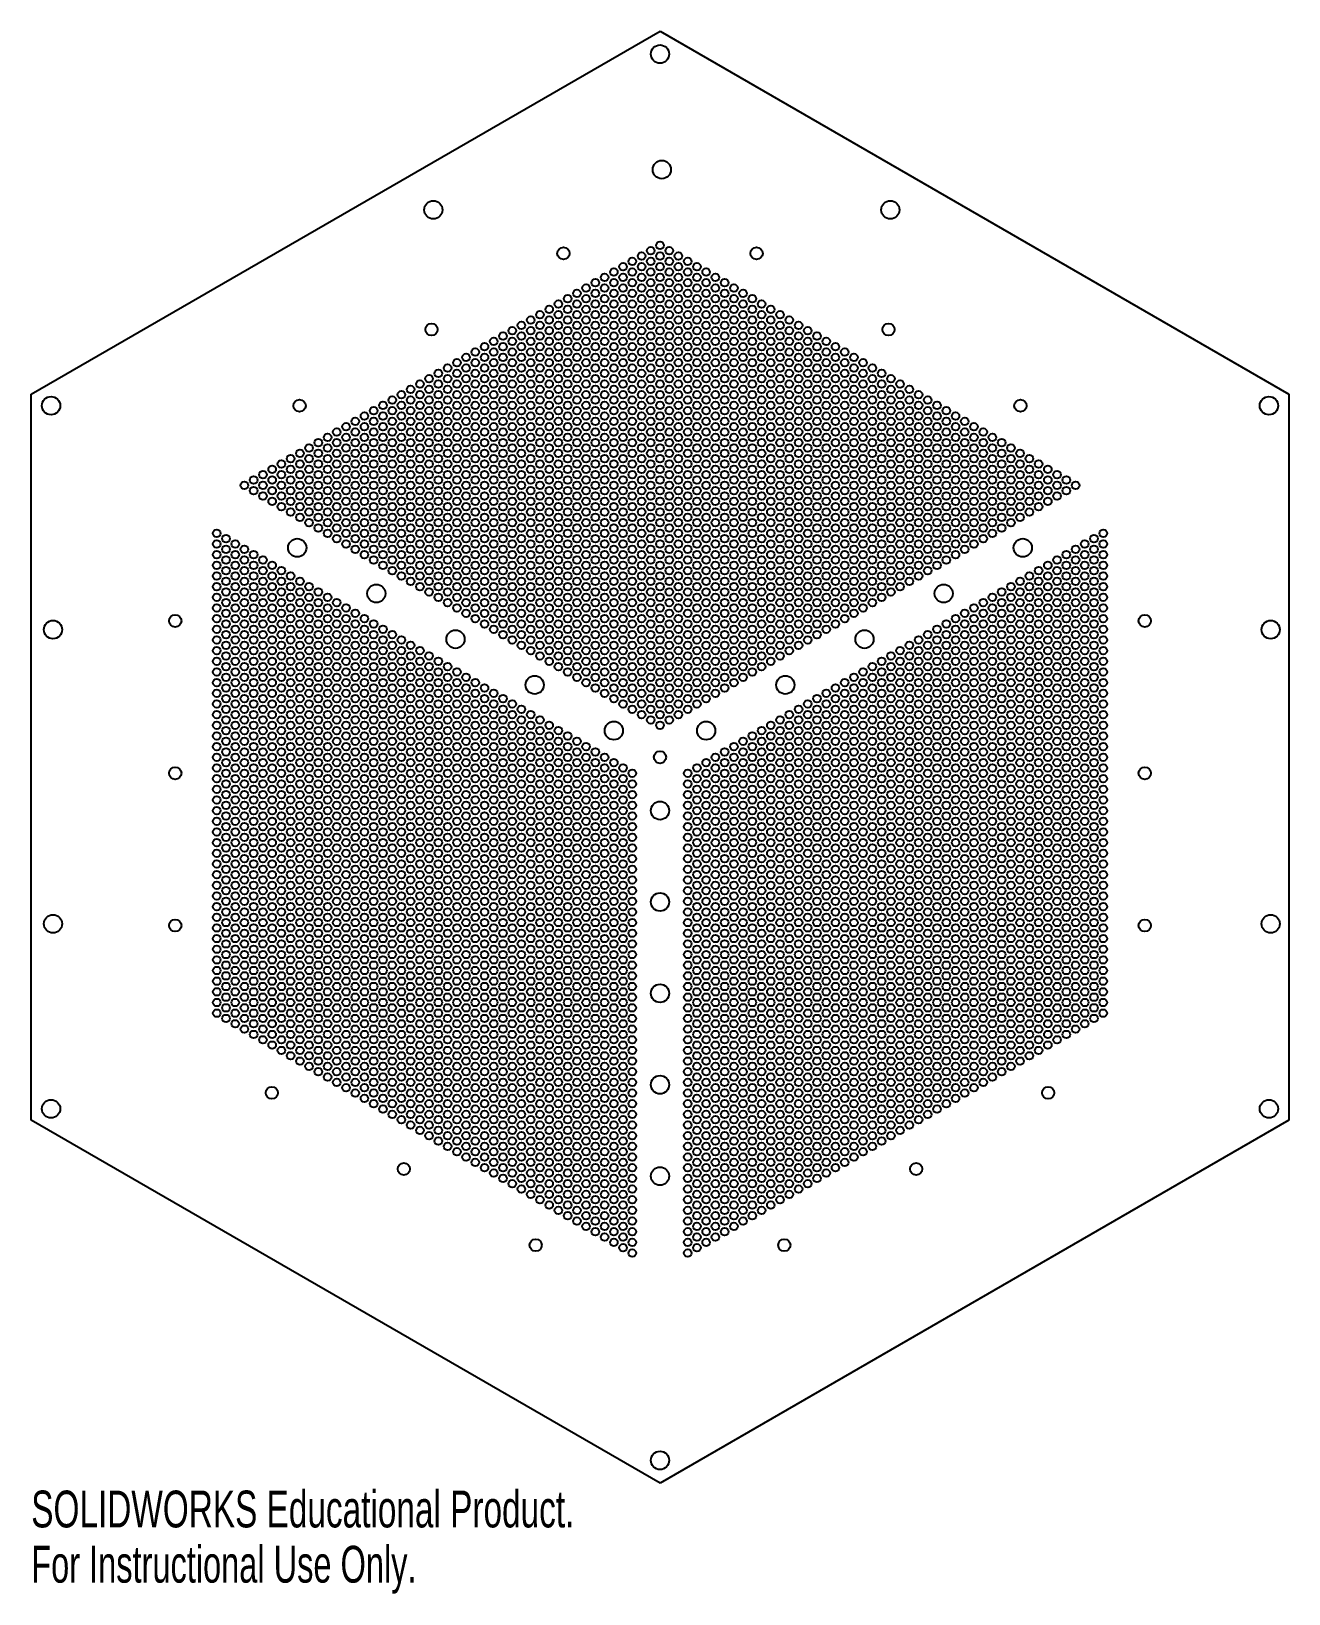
# Model space of a CAD drawing. Extents: x -83 to 83, y -110 to 95.
import ezdxf
from ezdxf.enums import TextEntityAlignment as Align

# ---------------------------------------------------------------- set-up
doc = ezdxf.new("R2010")
doc.units = 0
doc.layers.get('0').update_dxf_attribs({"linetype": 'CONTINUOUS'})

msp = doc.modelspace()

# ---------------------------------------------------------------- texts
at = {"color": 7, "linetype": 'CONTINUOUS'}
for s, width, p in [('SOLIDWORKS Educational Product.', 0.677419, (-82.55, -102.57)), ('For Instructional Use Only.', 0.661111, (-82.55, -109.82))]:
    msp.add_text(s, height=4.8336, dxfattribs=dict(at, width=width)).set_placement(p, align=Align.BOTTOM_LEFT)

# ---------------------------------------------------------------- linework, layer by layer
at = {"color": 7, "linetype": 'CONTINUOUS'}
for p, q in [((-82.55, 47.66), (0, 95.32)), ((0, 95.32), (82.55, 47.66)), ((-82.55, -47.66), (-82.55, 47.66)), ((82.55, 47.66), (82.55, -47.66)), ((0, -95.32), (-82.55, -47.66)), ((82.55, -47.66), (0, -95.32))]:
    msp.add_line(p, q, dxfattribs=at)
for centre, radius in [((0, 92.32), 1.2), ((0.24, 77.16), 1.2), ((-29.76, 71.87), 1.2), ((30.24, 71.87), 1.2), ((0, 67.2), 0.5), ((-12.68, 66.16), 0.8), ((-2.42, 65.8), 0.5), ((-1.21, 66.5), 0.5), ((0, 65.8), 0.5), ((1.21, 66.5), 0.5), ((2.42, 65.8), 0.5), ((12.68, 66.16), 0.8), ((-6.06, 63.7), 0.5), ((-4.85, 64.4), 0.5), ((-3.64, 65.1), 0.5), ((-3.64, 63.7), 0.5), ((-2.42, 64.4), 0.5), ((-1.21, 65.1), 0.5), ((-1.21, 63.7), 0.5), ((0, 64.4), 0.5), ((1.21, 65.1), 0.5), ((1.21, 63.7), 0.5), ((2.42, 64.4), 0.5), ((3.64, 65.1), 0.5), ((3.64, 63.7), 0.5), ((4.85, 64.4), 0.5), ((6.06, 63.7), 0.5), ((-9.7, 61.6), 0.5), ((-8.49, 62.3), 0.5), ((-7.27, 63), 0.5), ((-7.27, 61.6), 0.5), ((-6.06, 62.3), 0.5), ((-4.85, 63), 0.5), ((-4.85, 61.6), 0.5), ((-3.64, 62.3), 0.5), ((-2.42, 63), 0.5), ((-2.42, 61.6), 0.5), ((-1.21, 62.3), 0.5), ((0, 63), 0.5), ((0, 61.6), 0.5), ((1.21, 62.3), 0.5), ((2.42, 63), 0.5), ((2.42, 61.6), 0.5), ((3.64, 62.3), 0.5), ((4.85, 63), 0.5), ((4.85, 61.6), 0.5), ((6.06, 62.3), 0.5), ((7.27, 63), 0.5), ((7.27, 61.6), 0.5), ((8.49, 62.3), 0.5), ((9.7, 61.6), 0.5), ((-13.34, 59.5), 0.5), ((-12.12, 60.2), 0.5), ((-10.91, 60.9), 0.5), ((-10.91, 59.5), 0.5), ((-9.7, 60.2), 0.5), ((-8.49, 60.9), 0.5), ((-8.49, 59.5), 0.5), ((-7.27, 60.2), 0.5), ((-6.06, 60.9), 0.5), ((-6.06, 59.5), 0.5), ((-4.85, 60.2), 0.5), ((-3.64, 60.9), 0.5), ((-3.64, 59.5), 0.5), ((-2.42, 60.2), 0.5), ((-1.21, 60.9), 0.5), ((-1.21, 59.5), 0.5), ((0, 60.2), 0.5), ((1.21, 60.9), 0.5), ((1.21, 59.5), 0.5), ((2.42, 60.2), 0.5), ((3.64, 60.9), 0.5), ((3.64, 59.5), 0.5), ((4.85, 60.2), 0.5), ((6.06, 60.9), 0.5), ((6.06, 59.5), 0.5), ((7.27, 60.2), 0.5), ((8.49, 60.9), 0.5), ((8.49, 59.5), 0.5), ((9.7, 60.2), 0.5), ((10.91, 60.9), 0.5), ((10.91, 59.5), 0.5), ((12.12, 60.2), 0.5), ((13.34, 59.5), 0.5), ((-16.97, 57.4), 0.5), ((-15.76, 58.1), 0.5), ((-14.55, 58.8), 0.5), ((-14.55, 57.4), 0.5), ((-13.34, 58.1), 0.5), ((-12.12, 58.8), 0.5), ((-12.12, 57.4), 0.5), ((-10.91, 58.1), 0.5), ((-9.7, 58.8), 0.5), ((-9.7, 57.4), 0.5), ((-8.49, 58.1), 0.5), ((-7.27, 58.8), 0.5), ((-7.27, 57.4), 0.5), ((-6.06, 58.1), 0.5), ((-4.85, 58.8), 0.5), ((-4.85, 57.4), 0.5), ((-3.64, 58.1), 0.5), ((-2.42, 58.8), 0.5), ((-2.42, 57.4), 0.5), ((-1.21, 58.1), 0.5), ((0, 58.8), 0.5), ((0, 57.4), 0.5), ((1.21, 58.1), 0.5), ((2.42, 58.8), 0.5), ((2.42, 57.4), 0.5), ((3.64, 58.1), 0.5), ((4.85, 58.8), 0.5), ((4.85, 57.4), 0.5), ((6.06, 58.1), 0.5), ((7.27, 58.8), 0.5), ((7.27, 57.4), 0.5), ((8.49, 58.1), 0.5), ((9.7, 58.8), 0.5), ((9.7, 57.4), 0.5), ((10.91, 58.1), 0.5), ((12.12, 58.8), 0.5), ((12.12, 57.4), 0.5), ((13.34, 58.1), 0.5), ((14.55, 58.8), 0.5), ((14.55, 57.4), 0.5), ((15.76, 58.1), 0.5), ((16.97, 57.4), 0.5), ((-30, 56.16), 0.8), ((-20.61, 55.3), 0.5), ((-19.4, 56), 0.5), ((-18.19, 56.7), 0.5), ((-18.19, 55.3), 0.5), ((-16.97, 56), 0.5), ((-15.76, 56.7), 0.5), ((-15.76, 55.3), 0.5), ((-14.55, 56), 0.5), ((-13.34, 56.7), 0.5), ((-13.34, 55.3), 0.5), ((-12.12, 56), 0.5), ((-10.91, 56.7), 0.5), ((-10.91, 55.3), 0.5), ((-9.7, 56), 0.5), ((-8.49, 56.7), 0.5), ((-8.49, 55.3), 0.5), ((-7.27, 56), 0.5), ((-6.06, 56.7), 0.5), ((-6.06, 55.3), 0.5), ((-4.85, 56), 0.5), ((-3.64, 56.7), 0.5), ((-3.64, 55.3), 0.5), ((-2.42, 56), 0.5), ((-1.21, 56.7), 0.5), ((-1.21, 55.3), 0.5), ((0, 56), 0.5), ((1.21, 56.7), 0.5), ((1.21, 55.3), 0.5), ((2.42, 56), 0.5), ((3.64, 56.7), 0.5), ((3.64, 55.3), 0.5), ((4.85, 56), 0.5), ((6.06, 56.7), 0.5), ((6.06, 55.3), 0.5), ((7.27, 56), 0.5), ((8.49, 56.7), 0.5), ((8.49, 55.3), 0.5), ((9.7, 56), 0.5), ((10.91, 56.7), 0.5), ((10.91, 55.3), 0.5), ((12.12, 56), 0.5), ((13.34, 56.7), 0.5), ((13.34, 55.3), 0.5), ((14.55, 56), 0.5), ((15.76, 56.7), 0.5), ((15.76, 55.3), 0.5), ((16.97, 56), 0.5), ((18.19, 56.7), 0.5), ((18.19, 55.3), 0.5), ((19.4, 56), 0.5), ((20.61, 55.3), 0.5), ((30, 56.16), 0.8), ((-24.25, 53.2), 0.5), ((-23.04, 53.9), 0.5), ((-21.82, 54.6), 0.5), ((-21.82, 53.2), 0.5), ((-20.61, 53.9), 0.5), ((-19.4, 54.6), 0.5), ((-19.4, 53.2), 0.5), ((-18.19, 53.9), 0.5), ((-16.97, 54.6), 0.5), ((-16.97, 53.2), 0.5), ((-15.76, 53.9), 0.5), ((-14.55, 54.6), 0.5), ((-14.55, 53.2), 0.5), ((-13.34, 53.9), 0.5), ((-12.12, 54.6), 0.5), ((-12.12, 53.2), 0.5), ((-10.91, 53.9), 0.5), ((-9.7, 54.6), 0.5), ((-9.7, 53.2), 0.5), ((-8.49, 53.9), 0.5), ((-7.27, 54.6), 0.5), ((-7.27, 53.2), 0.5), ((-6.06, 53.9), 0.5), ((-4.85, 54.6), 0.5), ((-4.85, 53.2), 0.5), ((-3.64, 53.9), 0.5), ((-2.42, 54.6), 0.5), ((-2.42, 53.2), 0.5), ((-1.21, 53.9), 0.5), ((0, 54.6), 0.5), ((0, 53.2), 0.5), ((1.21, 53.9), 0.5), ((2.42, 54.6), 0.5), ((2.42, 53.2), 0.5), ((3.64, 53.9), 0.5), ((4.85, 54.6), 0.5), ((4.85, 53.2), 0.5), ((6.06, 53.9), 0.5), ((7.27, 54.6), 0.5), ((7.27, 53.2), 0.5), ((8.49, 53.9), 0.5), ((9.7, 54.6), 0.5), ((9.7, 53.2), 0.5), ((10.91, 53.9), 0.5), ((12.12, 54.6), 0.5), ((12.12, 53.2), 0.5), ((13.34, 53.9), 0.5), ((14.55, 54.6), 0.5), ((14.55, 53.2), 0.5), ((15.76, 53.9), 0.5), ((16.97, 54.6), 0.5), ((16.97, 53.2), 0.5), ((18.19, 53.9), 0.5), ((19.4, 54.6), 0.5), ((19.4, 53.2), 0.5), ((20.61, 53.9), 0.5), ((21.82, 54.6), 0.5), ((21.82, 53.2), 0.5), ((23.04, 53.9), 0.5), ((24.25, 53.2), 0.5), ((-27.89, 51.1), 0.5), ((-26.67, 51.8), 0.5), ((-25.46, 52.5), 0.5), ((-25.46, 51.1), 0.5), ((-24.25, 51.8), 0.5), ((-23.04, 52.5), 0.5), ((-23.04, 51.1), 0.5), ((-21.82, 51.8), 0.5), ((-20.61, 52.5), 0.5), ((-20.61, 51.1), 0.5), ((-19.4, 51.8), 0.5), ((-18.19, 52.5), 0.5), ((-18.19, 51.1), 0.5), ((-16.97, 51.8), 0.5), ((-15.76, 52.5), 0.5), ((-15.76, 51.1), 0.5), ((-14.55, 51.8), 0.5), ((-13.34, 52.5), 0.5), ((-13.34, 51.1), 0.5), ((-12.12, 51.8), 0.5), ((-10.91, 52.5), 0.5), ((-10.91, 51.1), 0.5), ((-9.7, 51.8), 0.5), ((-8.49, 52.5), 0.5), ((-8.49, 51.1), 0.5), ((-7.27, 51.8), 0.5), ((-6.06, 52.5), 0.5), ((-6.06, 51.1), 0.5), ((-4.85, 51.8), 0.5), ((-3.64, 52.5), 0.5), ((-3.64, 51.1), 0.5), ((-2.42, 51.8), 0.5), ((-1.21, 52.5), 0.5), ((-1.21, 51.1), 0.5), ((0, 51.8), 0.5), ((1.21, 52.5), 0.5), ((1.21, 51.1), 0.5), ((2.42, 51.8), 0.5), ((3.64, 52.5), 0.5), ((3.64, 51.1), 0.5), ((4.85, 51.8), 0.5), ((6.06, 52.5), 0.5), ((6.06, 51.1), 0.5), ((7.27, 51.8), 0.5), ((8.49, 52.5), 0.5), ((8.49, 51.1), 0.5), ((9.7, 51.8), 0.5), ((10.91, 52.5), 0.5), ((10.91, 51.1), 0.5), ((12.12, 51.8), 0.5), ((13.34, 52.5), 0.5), ((13.34, 51.1), 0.5), ((14.55, 51.8), 0.5), ((15.76, 52.5), 0.5), ((15.76, 51.1), 0.5), ((16.97, 51.8), 0.5), ((18.19, 52.5), 0.5), ((18.19, 51.1), 0.5), ((19.4, 51.8), 0.5), ((20.61, 52.5), 0.5), ((20.61, 51.1), 0.5), ((21.82, 51.8), 0.5), ((23.04, 52.5), 0.5), ((23.04, 51.1), 0.5), ((24.25, 51.8), 0.5), ((25.46, 52.5), 0.5), ((25.46, 51.1), 0.5), ((26.67, 51.8), 0.5), ((27.89, 51.1), 0.5), ((-31.52, 49), 0.5), ((-30.31, 49.7), 0.5), ((-29.1, 50.4), 0.5), ((-29.1, 49), 0.5), ((-27.89, 49.7), 0.5), ((-26.67, 50.4), 0.5), ((-26.67, 49), 0.5), ((-25.46, 49.7), 0.5), ((-24.25, 50.4), 0.5), ((-24.25, 49), 0.5), ((-23.04, 49.7), 0.5), ((-21.82, 50.4), 0.5), ((-21.82, 49), 0.5), ((-20.61, 49.7), 0.5), ((-19.4, 50.4), 0.5), ((-19.4, 49), 0.5), ((-18.19, 49.7), 0.5), ((-16.97, 50.4), 0.5), ((-16.97, 49), 0.5), ((-15.76, 49.7), 0.5), ((-14.55, 50.4), 0.5), ((-14.55, 49), 0.5), ((-13.34, 49.7), 0.5), ((-12.12, 50.4), 0.5), ((-12.12, 49), 0.5), ((-10.91, 49.7), 0.5), ((-9.7, 50.4), 0.5), ((-9.7, 49), 0.5), ((-8.49, 49.7), 0.5), ((-7.27, 50.4), 0.5), ((-7.27, 49), 0.5), ((-6.06, 49.7), 0.5), ((-4.85, 50.4), 0.5), ((-4.85, 49), 0.5), ((-3.64, 49.7), 0.5), ((-2.42, 50.4), 0.5), ((-2.42, 49), 0.5), ((-1.21, 49.7), 0.5), ((0, 50.4), 0.5), ((0, 49), 0.5), ((1.21, 49.7), 0.5), ((2.42, 50.4), 0.5), ((2.42, 49), 0.5), ((3.64, 49.7), 0.5), ((4.85, 50.4), 0.5), ((4.85, 49), 0.5), ((6.06, 49.7), 0.5), ((7.27, 50.4), 0.5), ((7.27, 49), 0.5), ((8.49, 49.7), 0.5), ((9.7, 50.4), 0.5), ((9.7, 49), 0.5), ((10.91, 49.7), 0.5), ((12.12, 50.4), 0.5), ((12.12, 49), 0.5), ((13.34, 49.7), 0.5), ((14.55, 50.4), 0.5), ((14.55, 49), 0.5), ((15.76, 49.7), 0.5), ((16.97, 50.4), 0.5), ((16.97, 49), 0.5), ((18.19, 49.7), 0.5), ((19.4, 50.4), 0.5), ((19.4, 49), 0.5), ((20.61, 49.7), 0.5), ((21.82, 50.4), 0.5), ((21.82, 49), 0.5), ((23.04, 49.7), 0.5), ((24.25, 50.4), 0.5), ((24.25, 49), 0.5), ((25.46, 49.7), 0.5), ((26.67, 50.4), 0.5), ((26.67, 49), 0.5), ((27.89, 49.7), 0.5), ((29.1, 50.4), 0.5), ((29.1, 49), 0.5), ((30.31, 49.7), 0.5), ((31.52, 49), 0.5), ((-79.95, 46.16), 1.2), ((-35.16, 46.9), 0.5), ((-33.95, 47.6), 0.5), ((-32.74, 48.3), 0.5), ((-32.74, 46.9), 0.5), ((-31.52, 47.6), 0.5), ((-30.31, 48.3), 0.5), ((-30.31, 46.9), 0.5), ((-29.1, 47.6), 0.5), ((-27.89, 48.3), 0.5), ((-27.89, 46.9), 0.5), ((-26.67, 47.6), 0.5), ((-25.46, 48.3), 0.5), ((-25.46, 46.9), 0.5), ((-24.25, 47.6), 0.5), ((-23.04, 48.3), 0.5), ((-23.04, 46.9), 0.5), ((-21.82, 47.6), 0.5), ((-20.61, 48.3), 0.5), ((-20.61, 46.9), 0.5), ((-19.4, 47.6), 0.5), ((-18.19, 48.3), 0.5), ((-18.19, 46.9), 0.5), ((-16.97, 47.6), 0.5), ((-15.76, 48.3), 0.5), ((-15.76, 46.9), 0.5), ((-14.55, 47.6), 0.5), ((-13.34, 48.3), 0.5), ((-13.34, 46.9), 0.5), ((-12.12, 47.6), 0.5), ((-10.91, 48.3), 0.5), ((-10.91, 46.9), 0.5), ((-9.7, 47.6), 0.5), ((-8.49, 48.3), 0.5), ((-8.49, 46.9), 0.5), ((-7.27, 47.6), 0.5), ((-6.06, 48.3), 0.5), ((-6.06, 46.9), 0.5), ((-4.85, 47.6), 0.5), ((-3.64, 48.3), 0.5), ((-3.64, 46.9), 0.5), ((-2.42, 47.6), 0.5), ((-1.21, 48.3), 0.5), ((-1.21, 46.9), 0.5), ((0, 47.6), 0.5), ((1.21, 48.3), 0.5), ((1.21, 46.9), 0.5), ((2.42, 47.6), 0.5), ((3.64, 48.3), 0.5), ((3.64, 46.9), 0.5), ((4.85, 47.6), 0.5), ((6.06, 48.3), 0.5), ((6.06, 46.9), 0.5), ((7.27, 47.6), 0.5), ((8.49, 48.3), 0.5), ((8.49, 46.9), 0.5), ((9.7, 47.6), 0.5), ((10.91, 48.3), 0.5), ((10.91, 46.9), 0.5), ((12.12, 47.6), 0.5), ((13.34, 48.3), 0.5), ((13.34, 46.9), 0.5), ((14.55, 47.6), 0.5), ((15.76, 48.3), 0.5), ((15.76, 46.9), 0.5), ((16.97, 47.6), 0.5), ((18.19, 48.3), 0.5), ((18.19, 46.9), 0.5), ((19.4, 47.6), 0.5), ((20.61, 48.3), 0.5), ((20.61, 46.9), 0.5), ((21.82, 47.6), 0.5), ((23.04, 48.3), 0.5), ((23.04, 46.9), 0.5), ((24.25, 47.6), 0.5), ((25.46, 48.3), 0.5), ((25.46, 46.9), 0.5), ((26.67, 47.6), 0.5), ((27.89, 48.3), 0.5), ((27.89, 46.9), 0.5), ((29.1, 47.6), 0.5), ((30.31, 48.3), 0.5), ((30.31, 46.9), 0.5), ((31.52, 47.6), 0.5), ((32.74, 48.3), 0.5), ((32.74, 46.9), 0.5), ((33.95, 47.6), 0.5), ((35.16, 46.9), 0.5), ((79.95, 46.16), 1.2), ((-47.32, 46.16), 0.8), ((-38.8, 44.8), 0.5), ((-37.59, 45.5), 0.5), ((-36.37, 46.2), 0.5), ((-36.37, 44.8), 0.5), ((-35.16, 45.5), 0.5), ((-33.95, 46.2), 0.5), ((-33.95, 44.8), 0.5), ((-32.74, 45.5), 0.5), ((-31.52, 46.2), 0.5), ((-31.52, 44.8), 0.5), ((-30.31, 45.5), 0.5), ((-29.1, 46.2), 0.5), ((-29.1, 44.8), 0.5), ((-27.89, 45.5), 0.5), ((-26.67, 46.2), 0.5), ((-26.67, 44.8), 0.5), ((-25.46, 45.5), 0.5), ((-24.25, 46.2), 0.5), ((-24.25, 44.8), 0.5), ((-23.04, 45.5), 0.5), ((-21.82, 46.2), 0.5), ((-21.82, 44.8), 0.5), ((-20.61, 45.5), 0.5), ((-19.4, 46.2), 0.5), ((-19.4, 44.8), 0.5), ((-18.19, 45.5), 0.5), ((-16.97, 46.2), 0.5), ((-16.97, 44.8), 0.5), ((-15.76, 45.5), 0.5), ((-14.55, 46.2), 0.5), ((-14.55, 44.8), 0.5), ((-13.34, 45.5), 0.5), ((-12.12, 46.2), 0.5), ((-12.12, 44.8), 0.5), ((-10.91, 45.5), 0.5), ((-9.7, 46.2), 0.5), ((-9.7, 44.8), 0.5), ((-8.49, 45.5), 0.5), ((-7.27, 46.2), 0.5), ((-7.27, 44.8), 0.5), ((-6.06, 45.5), 0.5), ((-4.85, 46.2), 0.5), ((-4.85, 44.8), 0.5), ((-3.64, 45.5), 0.5), ((-2.42, 46.2), 0.5), ((-2.42, 44.8), 0.5), ((-1.21, 45.5), 0.5), ((0, 46.2), 0.5), ((0, 44.8), 0.5), ((1.21, 45.5), 0.5), ((2.42, 46.2), 0.5), ((2.42, 44.8), 0.5), ((3.64, 45.5), 0.5), ((4.85, 46.2), 0.5), ((4.85, 44.8), 0.5), ((6.06, 45.5), 0.5), ((7.27, 46.2), 0.5), ((7.27, 44.8), 0.5), ((8.49, 45.5), 0.5), ((9.7, 46.2), 0.5), ((9.7, 44.8), 0.5), ((10.91, 45.5), 0.5), ((12.12, 46.2), 0.5), ((12.12, 44.8), 0.5), ((13.34, 45.5), 0.5), ((14.55, 46.2), 0.5), ((14.55, 44.8), 0.5), ((15.76, 45.5), 0.5), ((16.97, 46.2), 0.5), ((16.97, 44.8), 0.5), ((18.19, 45.5), 0.5), ((19.4, 46.2), 0.5), ((19.4, 44.8), 0.5), ((20.61, 45.5), 0.5), ((21.82, 46.2), 0.5), ((21.82, 44.8), 0.5), ((23.04, 45.5), 0.5), ((24.25, 46.2), 0.5), ((24.25, 44.8), 0.5), ((25.46, 45.5), 0.5), ((26.67, 46.2), 0.5), ((26.67, 44.8), 0.5), ((27.89, 45.5), 0.5), ((29.1, 46.2), 0.5), ((29.1, 44.8), 0.5), ((30.31, 45.5), 0.5), ((31.52, 46.2), 0.5), ((31.52, 44.8), 0.5), ((32.74, 45.5), 0.5), ((33.95, 46.2), 0.5), ((33.95, 44.8), 0.5), ((35.16, 45.5), 0.5), ((36.37, 46.2), 0.5), ((36.37, 44.8), 0.5), ((37.59, 45.5), 0.5), ((38.8, 44.8), 0.5), ((47.32, 46.16), 0.8), ((-42.44, 42.7), 0.5), ((-41.22, 43.4), 0.5), ((-40.01, 44.1), 0.5), ((-40.01, 42.7), 0.5), ((-38.8, 43.4), 0.5), ((-37.59, 44.1), 0.5), ((-37.59, 42.7), 0.5), ((-36.37, 43.4), 0.5), ((-35.16, 44.1), 0.5), ((-35.16, 42.7), 0.5), ((-33.95, 43.4), 0.5), ((-32.74, 44.1), 0.5), ((-32.74, 42.7), 0.5), ((-31.52, 43.4), 0.5), ((-30.31, 44.1), 0.5), ((-30.31, 42.7), 0.5), ((-29.1, 43.4), 0.5), ((-27.89, 44.1), 0.5), ((-27.89, 42.7), 0.5), ((-26.67, 43.4), 0.5), ((-25.46, 44.1), 0.5), ((-25.46, 42.7), 0.5), ((-24.25, 43.4), 0.5), ((-23.04, 44.1), 0.5), ((-23.04, 42.7), 0.5), ((-21.82, 43.4), 0.5), ((-20.61, 44.1), 0.5), ((-20.61, 42.7), 0.5), ((-19.4, 43.4), 0.5), ((-18.19, 44.1), 0.5), ((-18.19, 42.7), 0.5), ((-16.97, 43.4), 0.5), ((-15.76, 44.1), 0.5), ((-15.76, 42.7), 0.5), ((-14.55, 43.4), 0.5), ((-13.34, 44.1), 0.5), ((-13.34, 42.7), 0.5), ((-12.12, 43.4), 0.5), ((-10.91, 44.1), 0.5), ((-10.91, 42.7), 0.5), ((-9.7, 43.4), 0.5), ((-8.49, 44.1), 0.5), ((-8.49, 42.7), 0.5), ((-7.27, 43.4), 0.5), ((-6.06, 44.1), 0.5), ((-6.06, 42.7), 0.5), ((-4.85, 43.4), 0.5), ((-3.64, 44.1), 0.5), ((-3.64, 42.7), 0.5), ((-2.42, 43.4), 0.5), ((-1.21, 44.1), 0.5), ((-1.21, 42.7), 0.5), ((0, 43.4), 0.5), ((1.21, 44.1), 0.5), ((1.21, 42.7), 0.5), ((2.42, 43.4), 0.5), ((3.64, 44.1), 0.5), ((3.64, 42.7), 0.5), ((4.85, 43.4), 0.5), ((6.06, 44.1), 0.5), ((6.06, 42.7), 0.5), ((7.27, 43.4), 0.5), ((8.49, 44.1), 0.5), ((8.49, 42.7), 0.5), ((9.7, 43.4), 0.5), ((10.91, 44.1), 0.5), ((10.91, 42.7), 0.5), ((12.12, 43.4), 0.5), ((13.34, 44.1), 0.5), ((13.34, 42.7), 0.5), ((14.55, 43.4), 0.5), ((15.76, 44.1), 0.5), ((15.76, 42.7), 0.5), ((16.97, 43.4), 0.5), ((18.19, 44.1), 0.5), ((18.19, 42.7), 0.5), ((19.4, 43.4), 0.5), ((20.61, 44.1), 0.5), ((20.61, 42.7), 0.5), ((21.82, 43.4), 0.5), ((23.04, 44.1), 0.5), ((23.04, 42.7), 0.5), ((24.25, 43.4), 0.5), ((25.46, 44.1), 0.5), ((25.46, 42.7), 0.5), ((26.67, 43.4), 0.5), ((27.89, 44.1), 0.5), ((27.89, 42.7), 0.5), ((29.1, 43.4), 0.5), ((30.31, 44.1), 0.5), ((30.31, 42.7), 0.5), ((31.52, 43.4), 0.5), ((32.74, 44.1), 0.5), ((32.74, 42.7), 0.5), ((33.95, 43.4), 0.5), ((35.16, 44.1), 0.5), ((35.16, 42.7), 0.5), ((36.37, 43.4), 0.5), ((37.59, 44.1), 0.5), ((37.59, 42.7), 0.5), ((38.8, 43.4), 0.5), ((40.01, 44.1), 0.5), ((40.01, 42.7), 0.5), ((41.22, 43.4), 0.5), ((42.44, 42.7), 0.5), ((-46.07, 40.6), 0.5), ((-44.86, 41.3), 0.5), ((-43.65, 42), 0.5), ((-43.65, 40.6), 0.5), ((-42.44, 41.3), 0.5), ((-41.22, 42), 0.5), ((-41.22, 40.6), 0.5), ((-40.01, 41.3), 0.5), ((-38.8, 42), 0.5), ((-38.8, 40.6), 0.5), ((-37.59, 41.3), 0.5), ((-36.37, 42), 0.5), ((-36.37, 40.6), 0.5), ((-35.16, 41.3), 0.5), ((-33.95, 42), 0.5), ((-33.95, 40.6), 0.5), ((-32.74, 41.3), 0.5), ((-31.52, 42), 0.5), ((-31.52, 40.6), 0.5), ((-30.31, 41.3), 0.5), ((-29.1, 42), 0.5), ((-29.1, 40.6), 0.5), ((-27.89, 41.3), 0.5), ((-26.67, 42), 0.5), ((-26.67, 40.6), 0.5), ((-25.46, 41.3), 0.5), ((-24.25, 42), 0.5), ((-24.25, 40.6), 0.5), ((-23.04, 41.3), 0.5), ((-21.82, 42), 0.5), ((-21.82, 40.6), 0.5), ((-20.61, 41.3), 0.5), ((-19.4, 42), 0.5), ((-19.4, 40.6), 0.5), ((-18.19, 41.3), 0.5), ((-16.97, 42), 0.5), ((-16.97, 40.6), 0.5), ((-15.76, 41.3), 0.5), ((-14.55, 42), 0.5), ((-14.55, 40.6), 0.5), ((-13.34, 41.3), 0.5), ((-12.12, 42), 0.5), ((-12.12, 40.6), 0.5), ((-10.91, 41.3), 0.5), ((-9.7, 42), 0.5), ((-9.7, 40.6), 0.5), ((-8.49, 41.3), 0.5), ((-7.27, 42), 0.5), ((-7.27, 40.6), 0.5), ((-6.06, 41.3), 0.5), ((-4.85, 42), 0.5), ((-4.85, 40.6), 0.5), ((-3.64, 41.3), 0.5), ((-2.42, 42), 0.5), ((-2.42, 40.6), 0.5), ((-1.21, 41.3), 0.5), ((0, 42), 0.5), ((0, 40.6), 0.5), ((1.21, 41.3), 0.5), ((2.42, 42), 0.5), ((2.42, 40.6), 0.5), ((3.64, 41.3), 0.5), ((4.85, 42), 0.5), ((4.85, 40.6), 0.5), ((6.06, 41.3), 0.5), ((7.27, 42), 0.5), ((7.27, 40.6), 0.5), ((8.49, 41.3), 0.5), ((9.7, 42), 0.5), ((9.7, 40.6), 0.5), ((10.91, 41.3), 0.5), ((12.12, 42), 0.5), ((12.12, 40.6), 0.5), ((13.34, 41.3), 0.5), ((14.55, 42), 0.5), ((14.55, 40.6), 0.5), ((15.76, 41.3), 0.5), ((16.97, 42), 0.5), ((16.97, 40.6), 0.5), ((18.19, 41.3), 0.5), ((19.4, 42), 0.5), ((19.4, 40.6), 0.5), ((20.61, 41.3), 0.5), ((21.82, 42), 0.5), ((21.82, 40.6), 0.5), ((23.04, 41.3), 0.5), ((24.25, 42), 0.5), ((24.25, 40.6), 0.5), ((25.46, 41.3), 0.5), ((26.67, 42), 0.5), ((26.67, 40.6), 0.5), ((27.89, 41.3), 0.5), ((29.1, 42), 0.5), ((29.1, 40.6), 0.5), ((30.31, 41.3), 0.5), ((31.52, 42), 0.5), ((31.52, 40.6), 0.5), ((32.74, 41.3), 0.5), ((33.95, 42), 0.5), ((33.95, 40.6), 0.5), ((35.16, 41.3), 0.5), ((36.37, 42), 0.5), ((36.37, 40.6), 0.5), ((37.59, 41.3), 0.5), ((38.8, 42), 0.5), ((38.8, 40.6), 0.5), ((40.01, 41.3), 0.5), ((41.22, 42), 0.5), ((41.22, 40.6), 0.5), ((42.44, 41.3), 0.5), ((43.65, 42), 0.5), ((43.65, 40.6), 0.5), ((44.86, 41.3), 0.5), ((46.07, 40.6), 0.5), ((-49.71, 38.5), 0.5), ((-48.5, 39.2), 0.5), ((-47.28, 39.9), 0.5), ((-47.28, 38.5), 0.5), ((-46.07, 39.2), 0.5), ((-44.86, 39.9), 0.5), ((-44.86, 38.5), 0.5), ((-43.65, 39.2), 0.5), ((-42.44, 39.9), 0.5), ((-42.44, 38.5), 0.5), ((-41.22, 39.2), 0.5), ((-40.01, 39.9), 0.5), ((-40.01, 38.5), 0.5), ((-38.8, 39.2), 0.5), ((-37.59, 39.9), 0.5), ((-37.59, 38.5), 0.5), ((-36.37, 39.2), 0.5), ((-35.16, 39.9), 0.5), ((-35.16, 38.5), 0.5), ((-33.95, 39.2), 0.5), ((-32.74, 39.9), 0.5), ((-32.74, 38.5), 0.5), ((-31.52, 39.2), 0.5), ((-30.31, 39.9), 0.5), ((-30.31, 38.5), 0.5), ((-29.1, 39.2), 0.5), ((-27.89, 39.9), 0.5), ((-27.89, 38.5), 0.5), ((-26.67, 39.2), 0.5), ((-25.46, 39.9), 0.5), ((-25.46, 38.5), 0.5), ((-24.25, 39.2), 0.5), ((-23.04, 39.9), 0.5), ((-23.04, 38.5), 0.5), ((-21.82, 39.2), 0.5), ((-20.61, 39.9), 0.5), ((-20.61, 38.5), 0.5), ((-19.4, 39.2), 0.5), ((-18.19, 39.9), 0.5), ((-18.19, 38.5), 0.5), ((-16.97, 39.2), 0.5), ((-15.76, 39.9), 0.5), ((-15.76, 38.5), 0.5), ((-14.55, 39.2), 0.5), ((-13.34, 39.9), 0.5), ((-13.34, 38.5), 0.5), ((-12.12, 39.2), 0.5), ((-10.91, 39.9), 0.5), ((-10.91, 38.5), 0.5), ((-9.7, 39.2), 0.5), ((-8.49, 39.9), 0.5), ((-8.49, 38.5), 0.5), ((-7.27, 39.2), 0.5), ((-6.06, 39.9), 0.5), ((-6.06, 38.5), 0.5), ((-4.85, 39.2), 0.5), ((-3.64, 39.9), 0.5), ((-3.64, 38.5), 0.5), ((-2.42, 39.2), 0.5), ((-1.21, 39.9), 0.5), ((-1.21, 38.5), 0.5), ((0, 39.2), 0.5), ((1.21, 39.9), 0.5), ((1.21, 38.5), 0.5), ((2.42, 39.2), 0.5), ((3.64, 39.9), 0.5), ((3.64, 38.5), 0.5), ((4.85, 39.2), 0.5), ((6.06, 39.9), 0.5), ((6.06, 38.5), 0.5), ((7.27, 39.2), 0.5), ((8.49, 39.9), 0.5), ((8.49, 38.5), 0.5), ((9.7, 39.2), 0.5), ((10.91, 39.9), 0.5), ((10.91, 38.5), 0.5), ((12.12, 39.2), 0.5), ((13.34, 39.9), 0.5), ((13.34, 38.5), 0.5), ((14.55, 39.2), 0.5), ((15.76, 39.9), 0.5), ((15.76, 38.5), 0.5), ((16.97, 39.2), 0.5), ((18.19, 39.9), 0.5), ((18.19, 38.5), 0.5), ((19.4, 39.2), 0.5), ((20.61, 39.9), 0.5), ((20.61, 38.5), 0.5), ((21.82, 39.2), 0.5), ((23.04, 39.9), 0.5), ((23.04, 38.5), 0.5), ((24.25, 39.2), 0.5), ((25.46, 39.9), 0.5), ((25.46, 38.5), 0.5), ((26.67, 39.2), 0.5), ((27.89, 39.9), 0.5), ((27.89, 38.5), 0.5), ((29.1, 39.2), 0.5), ((30.31, 39.9), 0.5), ((30.31, 38.5), 0.5), ((31.52, 39.2), 0.5), ((32.74, 39.9), 0.5), ((32.74, 38.5), 0.5), ((33.95, 39.2), 0.5), ((35.16, 39.9), 0.5), ((35.16, 38.5), 0.5), ((36.37, 39.2), 0.5), ((37.59, 39.9), 0.5), ((37.59, 38.5), 0.5), ((38.8, 39.2), 0.5), ((40.01, 39.9), 0.5), ((40.01, 38.5), 0.5), ((41.22, 39.2), 0.5), ((42.44, 39.9), 0.5), ((42.44, 38.5), 0.5), ((43.65, 39.2), 0.5), ((44.86, 39.9), 0.5), ((44.86, 38.5), 0.5), ((46.07, 39.2), 0.5), ((47.28, 39.9), 0.5), ((47.28, 38.5), 0.5), ((48.5, 39.2), 0.5), ((49.71, 38.5), 0.5), ((-52.13, 37.1), 0.5), ((-50.92, 37.8), 0.5), ((-49.71, 37.1), 0.5), ((-48.5, 37.8), 0.5), ((-47.28, 37.1), 0.5), ((-46.07, 37.8), 0.5), ((-44.86, 37.1), 0.5), ((-43.65, 37.8), 0.5), ((-42.44, 37.1), 0.5), ((-41.22, 37.8), 0.5), ((-40.01, 37.1), 0.5), ((-38.8, 37.8), 0.5), ((-37.59, 37.1), 0.5), ((-36.37, 37.8), 0.5), ((-35.16, 37.1), 0.5), ((-33.95, 37.8), 0.5), ((-32.74, 37.1), 0.5), ((-31.52, 37.8), 0.5), ((-30.31, 37.1), 0.5), ((-29.1, 37.8), 0.5), ((-27.89, 37.1), 0.5), ((-26.67, 37.8), 0.5), ((-25.46, 37.1), 0.5), ((-24.25, 37.8), 0.5), ((-23.04, 37.1), 0.5), ((-21.82, 37.8), 0.5), ((-20.61, 37.1), 0.5), ((-19.4, 37.8), 0.5), ((-18.19, 37.1), 0.5), ((-16.97, 37.8), 0.5), ((-15.76, 37.1), 0.5), ((-14.55, 37.8), 0.5), ((-13.34, 37.1), 0.5), ((-12.12, 37.8), 0.5), ((-10.91, 37.1), 0.5), ((-9.7, 37.8), 0.5), ((-8.49, 37.1), 0.5), ((-7.27, 37.8), 0.5), ((-6.06, 37.1), 0.5), ((-4.85, 37.8), 0.5), ((-3.64, 37.1), 0.5), ((-2.42, 37.8), 0.5), ((-1.21, 37.1), 0.5), ((0, 37.8), 0.5), ((1.21, 37.1), 0.5), ((2.42, 37.8), 0.5), ((3.64, 37.1), 0.5), ((4.85, 37.8), 0.5), ((6.06, 37.1), 0.5), ((7.27, 37.8), 0.5), ((8.49, 37.1), 0.5), ((9.7, 37.8), 0.5), ((10.91, 37.1), 0.5), ((12.12, 37.8), 0.5), ((13.34, 37.1), 0.5), ((14.55, 37.8), 0.5), ((15.76, 37.1), 0.5), ((16.97, 37.8), 0.5), ((18.19, 37.1), 0.5), ((19.4, 37.8), 0.5), ((20.61, 37.1), 0.5), ((21.82, 37.8), 0.5), ((23.04, 37.1), 0.5), ((24.25, 37.8), 0.5), ((25.46, 37.1), 0.5), ((26.67, 37.8), 0.5), ((27.89, 37.1), 0.5), ((29.1, 37.8), 0.5), ((30.31, 37.1), 0.5), ((31.52, 37.8), 0.5), ((32.74, 37.1), 0.5), ((33.95, 37.8), 0.5), ((35.16, 37.1), 0.5), ((36.37, 37.8), 0.5), ((37.59, 37.1), 0.5), ((38.8, 37.8), 0.5), ((40.01, 37.1), 0.5), ((41.22, 37.8), 0.5), ((42.44, 37.1), 0.5), ((43.65, 37.8), 0.5), ((44.86, 37.1), 0.5), ((46.07, 37.8), 0.5), ((47.28, 37.1), 0.5), ((48.5, 37.8), 0.5), ((49.71, 37.1), 0.5), ((50.92, 37.8), 0.5), ((52.13, 37.1), 0.5), ((-54.56, 35.7), 0.5), ((-53.35, 36.4), 0.5), ((-53.35, 35), 0.5), ((-52.13, 35.7), 0.5), ((-50.92, 36.4), 0.5), ((-50.92, 35), 0.5), ((-49.71, 35.7), 0.5), ((-48.5, 36.4), 0.5), ((-48.5, 35), 0.5), ((-47.28, 35.7), 0.5), ((-46.07, 36.4), 0.5), ((-46.07, 35), 0.5), ((-44.86, 35.7), 0.5), ((-43.65, 36.4), 0.5), ((-43.65, 35), 0.5), ((-42.44, 35.7), 0.5), ((-41.22, 36.4), 0.5), ((-41.22, 35), 0.5), ((-40.01, 35.7), 0.5), ((-38.8, 36.4), 0.5), ((-38.8, 35), 0.5), ((-37.59, 35.7), 0.5), ((-36.37, 36.4), 0.5), ((-36.37, 35), 0.5), ((-35.16, 35.7), 0.5), ((-33.95, 36.4), 0.5), ((-33.95, 35), 0.5), ((-32.74, 35.7), 0.5), ((-31.52, 36.4), 0.5), ((-31.52, 35), 0.5), ((-30.31, 35.7), 0.5), ((-29.1, 36.4), 0.5), ((-29.1, 35), 0.5), ((-27.89, 35.7), 0.5), ((-26.67, 36.4), 0.5), ((-26.67, 35), 0.5), ((-25.46, 35.7), 0.5), ((-24.25, 36.4), 0.5), ((-24.25, 35), 0.5), ((-23.04, 35.7), 0.5), ((-21.82, 36.4), 0.5), ((-21.82, 35), 0.5), ((-20.61, 35.7), 0.5), ((-19.4, 36.4), 0.5), ((-19.4, 35), 0.5), ((-18.19, 35.7), 0.5), ((-16.97, 36.4), 0.5), ((-16.97, 35), 0.5), ((-15.76, 35.7), 0.5), ((-14.55, 36.4), 0.5), ((-14.55, 35), 0.5), ((-13.34, 35.7), 0.5), ((-12.12, 36.4), 0.5), ((-12.12, 35), 0.5), ((-10.91, 35.7), 0.5), ((-9.7, 36.4), 0.5), ((-9.7, 35), 0.5), ((-8.49, 35.7), 0.5), ((-7.27, 36.4), 0.5), ((-7.27, 35), 0.5), ((-6.06, 35.7), 0.5), ((-4.85, 36.4), 0.5), ((-4.85, 35), 0.5), ((-3.64, 35.7), 0.5), ((-2.42, 36.4), 0.5), ((-2.42, 35), 0.5), ((-1.21, 35.7), 0.5), ((0, 36.4), 0.5), ((0, 35), 0.5), ((1.21, 35.7), 0.5), ((2.42, 36.4), 0.5), ((2.42, 35), 0.5), ((3.64, 35.7), 0.5), ((4.85, 36.4), 0.5), ((4.85, 35), 0.5), ((6.06, 35.7), 0.5), ((7.27, 36.4), 0.5), ((7.27, 35), 0.5), ((8.49, 35.7), 0.5), ((9.7, 36.4), 0.5), ((9.7, 35), 0.5), ((10.91, 35.7), 0.5), ((12.12, 36.4), 0.5), ((12.12, 35), 0.5), ((13.34, 35.7), 0.5), ((14.55, 36.4), 0.5), ((14.55, 35), 0.5), ((15.76, 35.7), 0.5), ((16.97, 36.4), 0.5), ((16.97, 35), 0.5), ((18.19, 35.7), 0.5), ((19.4, 36.4), 0.5), ((19.4, 35), 0.5), ((20.61, 35.7), 0.5), ((21.82, 36.4), 0.5), ((21.82, 35), 0.5), ((23.04, 35.7), 0.5), ((24.25, 36.4), 0.5), ((24.25, 35), 0.5), ((25.46, 35.7), 0.5), ((26.67, 36.4), 0.5), ((26.67, 35), 0.5), ((27.89, 35.7), 0.5), ((29.1, 36.4), 0.5), ((29.1, 35), 0.5), ((30.31, 35.7), 0.5), ((31.52, 36.4), 0.5), ((31.52, 35), 0.5), ((32.74, 35.7), 0.5), ((33.95, 36.4), 0.5), ((33.95, 35), 0.5), ((35.16, 35.7), 0.5), ((36.37, 36.4), 0.5), ((36.37, 35), 0.5), ((37.59, 35.7), 0.5), ((38.8, 36.4), 0.5), ((38.8, 35), 0.5), ((40.01, 35.7), 0.5), ((41.22, 36.4), 0.5), ((41.22, 35), 0.5), ((42.44, 35.7), 0.5), ((43.65, 36.4), 0.5), ((43.65, 35), 0.5), ((44.86, 35.7), 0.5), ((46.07, 36.4), 0.5), ((46.07, 35), 0.5), ((47.28, 35.7), 0.5), ((48.5, 36.4), 0.5), ((48.5, 35), 0.5), ((49.71, 35.7), 0.5), ((50.92, 36.4), 0.5), ((50.92, 35), 0.5), ((52.13, 35.7), 0.5), ((53.35, 36.4), 0.5), ((53.35, 35), 0.5), ((54.56, 35.7), 0.5), ((-52.13, 34.3), 0.5), ((-50.92, 33.6), 0.5), ((-49.71, 34.3), 0.5), ((-49.71, 32.9), 0.5), ((-48.5, 33.6), 0.5), ((-47.28, 34.3), 0.5), ((-47.28, 32.9), 0.5), ((-46.07, 33.6), 0.5), ((-44.86, 34.3), 0.5), ((-44.86, 32.9), 0.5), ((-43.65, 33.6), 0.5), ((-42.44, 34.3), 0.5), ((-42.44, 32.9), 0.5), ((-41.22, 33.6), 0.5), ((-40.01, 34.3), 0.5), ((-40.01, 32.9), 0.5), ((-38.8, 33.6), 0.5), ((-37.59, 34.3), 0.5), ((-37.59, 32.9), 0.5), ((-36.37, 33.6), 0.5), ((-35.16, 34.3), 0.5), ((-35.16, 32.9), 0.5), ((-33.95, 33.6), 0.5), ((-32.74, 34.3), 0.5), ((-32.74, 32.9), 0.5), ((-31.52, 33.6), 0.5), ((-30.31, 34.3), 0.5), ((-30.31, 32.9), 0.5), ((-29.1, 33.6), 0.5), ((-27.89, 34.3), 0.5), ((-27.89, 32.9), 0.5), ((-26.67, 33.6), 0.5), ((-25.46, 34.3), 0.5), ((-25.46, 32.9), 0.5), ((-24.25, 33.6), 0.5), ((-23.04, 34.3), 0.5), ((-23.04, 32.9), 0.5), ((-21.82, 33.6), 0.5), ((-20.61, 34.3), 0.5), ((-20.61, 32.9), 0.5), ((-19.4, 33.6), 0.5), ((-18.19, 34.3), 0.5), ((-18.19, 32.9), 0.5), ((-16.97, 33.6), 0.5), ((-15.76, 34.3), 0.5), ((-15.76, 32.9), 0.5), ((-14.55, 33.6), 0.5), ((-13.34, 34.3), 0.5), ((-13.34, 32.9), 0.5), ((-12.12, 33.6), 0.5), ((-10.91, 34.3), 0.5), ((-10.91, 32.9), 0.5), ((-9.7, 33.6), 0.5), ((-8.49, 34.3), 0.5), ((-8.49, 32.9), 0.5), ((-7.27, 33.6), 0.5), ((-6.06, 34.3), 0.5), ((-6.06, 32.9), 0.5), ((-4.85, 33.6), 0.5), ((-3.64, 34.3), 0.5), ((-3.64, 32.9), 0.5), ((-2.42, 33.6), 0.5), ((-1.21, 34.3), 0.5), ((-1.21, 32.9), 0.5), ((0, 33.6), 0.5), ((1.21, 34.3), 0.5), ((1.21, 32.9), 0.5), ((2.42, 33.6), 0.5), ((3.64, 34.3), 0.5), ((3.64, 32.9), 0.5), ((4.85, 33.6), 0.5), ((6.06, 34.3), 0.5), ((6.06, 32.9), 0.5), ((7.27, 33.6), 0.5), ((8.49, 34.3), 0.5), ((8.49, 32.9), 0.5), ((9.7, 33.6), 0.5), ((10.91, 34.3), 0.5), ((10.91, 32.9), 0.5), ((12.12, 33.6), 0.5), ((13.34, 34.3), 0.5), ((13.34, 32.9), 0.5), ((14.55, 33.6), 0.5), ((15.76, 34.3), 0.5), ((15.76, 32.9), 0.5), ((16.97, 33.6), 0.5), ((18.19, 34.3), 0.5), ((18.19, 32.9), 0.5), ((19.4, 33.6), 0.5), ((20.61, 34.3), 0.5), ((20.61, 32.9), 0.5), ((21.82, 33.6), 0.5), ((23.04, 34.3), 0.5), ((23.04, 32.9), 0.5), ((24.25, 33.6), 0.5), ((25.46, 34.3), 0.5), ((25.46, 32.9), 0.5), ((26.67, 33.6), 0.5), ((27.89, 34.3), 0.5), ((27.89, 32.9), 0.5), ((29.1, 33.6), 0.5), ((30.31, 34.3), 0.5), ((30.31, 32.9), 0.5), ((31.52, 33.6), 0.5), ((32.74, 34.3), 0.5), ((32.74, 32.9), 0.5), ((33.95, 33.6), 0.5), ((35.16, 34.3), 0.5), ((35.16, 32.9), 0.5), ((36.37, 33.6), 0.5), ((37.59, 34.3), 0.5), ((37.59, 32.9), 0.5), ((38.8, 33.6), 0.5), ((40.01, 34.3), 0.5), ((40.01, 32.9), 0.5), ((41.22, 33.6), 0.5), ((42.44, 34.3), 0.5), ((42.44, 32.9), 0.5), ((43.65, 33.6), 0.5), ((44.86, 34.3), 0.5), ((44.86, 32.9), 0.5), ((46.07, 33.6), 0.5), ((47.28, 34.3), 0.5), ((47.28, 32.9), 0.5), ((48.5, 33.6), 0.5), ((49.71, 34.3), 0.5), ((49.71, 32.9), 0.5), ((50.92, 33.6), 0.5), ((52.13, 34.3), 0.5), ((-48.5, 32.2), 0.5), ((-47.28, 31.5), 0.5), ((-46.07, 32.2), 0.5), ((-46.07, 30.8), 0.5), ((-44.86, 31.5), 0.5), ((-43.65, 32.2), 0.5), ((-43.65, 30.8), 0.5), ((-42.44, 31.5), 0.5), ((-41.22, 32.2), 0.5), ((-41.22, 30.8), 0.5), ((-40.01, 31.5), 0.5), ((-38.8, 32.2), 0.5), ((-38.8, 30.8), 0.5), ((-37.59, 31.5), 0.5), ((-36.37, 32.2), 0.5), ((-36.37, 30.8), 0.5), ((-35.16, 31.5), 0.5), ((-33.95, 32.2), 0.5), ((-33.95, 30.8), 0.5), ((-32.74, 31.5), 0.5), ((-31.52, 32.2), 0.5), ((-31.52, 30.8), 0.5), ((-30.31, 31.5), 0.5), ((-29.1, 32.2), 0.5), ((-29.1, 30.8), 0.5), ((-27.89, 31.5), 0.5), ((-26.67, 32.2), 0.5), ((-26.67, 30.8), 0.5), ((-25.46, 31.5), 0.5), ((-24.25, 32.2), 0.5), ((-24.25, 30.8), 0.5), ((-23.04, 31.5), 0.5), ((-21.82, 32.2), 0.5), ((-21.82, 30.8), 0.5), ((-20.61, 31.5), 0.5), ((-19.4, 32.2), 0.5), ((-19.4, 30.8), 0.5), ((-18.19, 31.5), 0.5), ((-16.97, 32.2), 0.5), ((-16.97, 30.8), 0.5), ((-15.76, 31.5), 0.5), ((-14.55, 32.2), 0.5), ((-14.55, 30.8), 0.5), ((-13.34, 31.5), 0.5), ((-12.12, 32.2), 0.5), ((-12.12, 30.8), 0.5), ((-10.91, 31.5), 0.5), ((-9.7, 32.2), 0.5), ((-9.7, 30.8), 0.5), ((-8.49, 31.5), 0.5), ((-7.27, 32.2), 0.5), ((-7.27, 30.8), 0.5), ((-6.06, 31.5), 0.5), ((-4.85, 32.2), 0.5), ((-4.85, 30.8), 0.5), ((-3.64, 31.5), 0.5), ((-2.42, 32.2), 0.5), ((-2.42, 30.8), 0.5), ((-1.21, 31.5), 0.5), ((0, 32.2), 0.5), ((0, 30.8), 0.5), ((1.21, 31.5), 0.5), ((2.42, 32.2), 0.5), ((2.42, 30.8), 0.5), ((3.64, 31.5), 0.5), ((4.85, 32.2), 0.5), ((4.85, 30.8), 0.5), ((6.06, 31.5), 0.5), ((7.27, 32.2), 0.5), ((7.27, 30.8), 0.5), ((8.49, 31.5), 0.5), ((9.7, 32.2), 0.5), ((9.7, 30.8), 0.5), ((10.91, 31.5), 0.5), ((12.12, 32.2), 0.5), ((12.12, 30.8), 0.5), ((13.34, 31.5), 0.5), ((14.55, 32.2), 0.5), ((14.55, 30.8), 0.5), ((15.76, 31.5), 0.5), ((16.97, 32.2), 0.5), ((16.97, 30.8), 0.5), ((18.19, 31.5), 0.5), ((19.4, 32.2), 0.5), ((19.4, 30.8), 0.5), ((20.61, 31.5), 0.5), ((21.82, 32.2), 0.5), ((21.82, 30.8), 0.5), ((23.04, 31.5), 0.5), ((24.25, 32.2), 0.5), ((24.25, 30.8), 0.5), ((25.46, 31.5), 0.5), ((26.67, 32.2), 0.5), ((26.67, 30.8), 0.5), ((27.89, 31.5), 0.5), ((29.1, 32.2), 0.5), ((29.1, 30.8), 0.5), ((30.31, 31.5), 0.5), ((31.52, 32.2), 0.5), ((31.52, 30.8), 0.5), ((32.74, 31.5), 0.5), ((33.95, 32.2), 0.5), ((33.95, 30.8), 0.5), ((35.16, 31.5), 0.5), ((36.37, 32.2), 0.5), ((36.37, 30.8), 0.5), ((37.59, 31.5), 0.5), ((38.8, 32.2), 0.5), ((38.8, 30.8), 0.5), ((40.01, 31.5), 0.5), ((41.22, 32.2), 0.5), ((41.22, 30.8), 0.5), ((42.44, 31.5), 0.5), ((43.65, 32.2), 0.5), ((43.65, 30.8), 0.5), ((44.86, 31.5), 0.5), ((46.07, 32.2), 0.5), ((46.07, 30.8), 0.5), ((47.28, 31.5), 0.5), ((48.5, 32.2), 0.5), ((-58.2, 29.4), 0.5), ((-56.98, 28.7), 0.5), ((-44.86, 30.1), 0.5), ((-43.65, 29.4), 0.5), ((-42.44, 30.1), 0.5), ((-42.44, 28.7), 0.5), ((-41.22, 29.4), 0.5), ((-40.01, 30.1), 0.5), ((-40.01, 28.7), 0.5), ((-38.8, 29.4), 0.5), ((-37.59, 30.1), 0.5), ((-37.59, 28.7), 0.5), ((-36.37, 29.4), 0.5), ((-35.16, 30.1), 0.5), ((-35.16, 28.7), 0.5), ((-33.95, 29.4), 0.5), ((-32.74, 30.1), 0.5), ((-32.74, 28.7), 0.5), ((-31.52, 29.4), 0.5), ((-30.31, 30.1), 0.5), ((-30.31, 28.7), 0.5), ((-29.1, 29.4), 0.5), ((-27.89, 30.1), 0.5), ((-27.89, 28.7), 0.5), ((-26.67, 29.4), 0.5), ((-25.46, 30.1), 0.5), ((-25.46, 28.7), 0.5), ((-24.25, 29.4), 0.5), ((-23.04, 30.1), 0.5), ((-23.04, 28.7), 0.5), ((-21.82, 29.4), 0.5), ((-20.61, 30.1), 0.5), ((-20.61, 28.7), 0.5), ((-19.4, 29.4), 0.5), ((-18.19, 30.1), 0.5), ((-18.19, 28.7), 0.5), ((-16.97, 29.4), 0.5), ((-15.76, 30.1), 0.5), ((-15.76, 28.7), 0.5), ((-14.55, 29.4), 0.5), ((-13.34, 30.1), 0.5), ((-13.34, 28.7), 0.5), ((-12.12, 29.4), 0.5), ((-10.91, 30.1), 0.5), ((-10.91, 28.7), 0.5), ((-9.7, 29.4), 0.5), ((-8.49, 30.1), 0.5), ((-8.49, 28.7), 0.5), ((-7.27, 29.4), 0.5), ((-6.06, 30.1), 0.5), ((-6.06, 28.7), 0.5), ((-4.85, 29.4), 0.5), ((-3.64, 30.1), 0.5), ((-3.64, 28.7), 0.5), ((-2.42, 29.4), 0.5), ((-1.21, 30.1), 0.5), ((-1.21, 28.7), 0.5), ((0, 29.4), 0.5), ((1.21, 30.1), 0.5), ((1.21, 28.7), 0.5), ((2.42, 29.4), 0.5), ((3.64, 30.1), 0.5), ((3.64, 28.7), 0.5), ((4.85, 29.4), 0.5), ((6.06, 30.1), 0.5), ((6.06, 28.7), 0.5), ((7.27, 29.4), 0.5), ((8.49, 30.1), 0.5), ((8.49, 28.7), 0.5), ((9.7, 29.4), 0.5), ((10.91, 30.1), 0.5), ((10.91, 28.7), 0.5), ((12.12, 29.4), 0.5), ((13.34, 30.1), 0.5), ((13.34, 28.7), 0.5), ((14.55, 29.4), 0.5), ((15.76, 30.1), 0.5), ((15.76, 28.7), 0.5), ((16.97, 29.4), 0.5), ((18.19, 30.1), 0.5), ((18.19, 28.7), 0.5), ((19.4, 29.4), 0.5), ((20.61, 30.1), 0.5), ((20.61, 28.7), 0.5), ((21.82, 29.4), 0.5), ((23.04, 30.1), 0.5), ((23.04, 28.7), 0.5), ((24.25, 29.4), 0.5), ((25.46, 30.1), 0.5), ((25.46, 28.7), 0.5), ((26.67, 29.4), 0.5), ((27.89, 30.1), 0.5), ((27.89, 28.7), 0.5), ((29.1, 29.4), 0.5), ((30.31, 30.1), 0.5), ((30.31, 28.7), 0.5), ((31.52, 29.4), 0.5), ((32.74, 30.1), 0.5), ((32.74, 28.7), 0.5), ((33.95, 29.4), 0.5), ((35.16, 30.1), 0.5), ((35.16, 28.7), 0.5), ((36.37, 29.4), 0.5), ((37.59, 30.1), 0.5), ((37.59, 28.7), 0.5), ((38.8, 29.4), 0.5), ((40.01, 30.1), 0.5), ((40.01, 28.7), 0.5), ((41.22, 29.4), 0.5), ((42.44, 30.1), 0.5), ((42.44, 28.7), 0.5), ((43.65, 29.4), 0.5), ((44.86, 30.1), 0.5), ((56.98, 28.7), 0.5), ((58.2, 29.4), 0.5), ((-58.2, 28), 0.5), ((-58.2, 26.6), 0.5), ((-56.98, 27.3), 0.5), ((-55.77, 28), 0.5), ((-55.77, 26.6), 0.5), ((-54.56, 27.3), 0.5), ((-53.35, 26.6), 0.5), ((-47.63, 27.5), 1.2), ((-41.22, 28), 0.5), ((-40.01, 27.3), 0.5), ((-38.8, 28), 0.5), ((-38.8, 26.6), 0.5), ((-37.59, 27.3), 0.5), ((-36.37, 28), 0.5), ((-36.37, 26.6), 0.5), ((-35.16, 27.3), 0.5), ((-33.95, 28), 0.5), ((-33.95, 26.6), 0.5), ((-32.74, 27.3), 0.5), ((-31.52, 28), 0.5), ((-31.52, 26.6), 0.5), ((-30.31, 27.3), 0.5), ((-29.1, 28), 0.5), ((-29.1, 26.6), 0.5), ((-27.89, 27.3), 0.5), ((-26.67, 28), 0.5), ((-26.67, 26.6), 0.5), ((-25.46, 27.3), 0.5), ((-24.25, 28), 0.5), ((-24.25, 26.6), 0.5), ((-23.04, 27.3), 0.5), ((-21.82, 28), 0.5), ((-21.82, 26.6), 0.5), ((-20.61, 27.3), 0.5), ((-19.4, 28), 0.5), ((-19.4, 26.6), 0.5), ((-18.19, 27.3), 0.5), ((-16.97, 28), 0.5), ((-16.97, 26.6), 0.5), ((-15.76, 27.3), 0.5), ((-14.55, 28), 0.5), ((-14.55, 26.6), 0.5), ((-13.34, 27.3), 0.5), ((-12.12, 28), 0.5), ((-12.12, 26.6), 0.5), ((-10.91, 27.3), 0.5), ((-9.7, 28), 0.5), ((-9.7, 26.6), 0.5), ((-8.49, 27.3), 0.5), ((-7.27, 28), 0.5), ((-7.27, 26.6), 0.5), ((-6.06, 27.3), 0.5), ((-4.85, 28), 0.5), ((-4.85, 26.6), 0.5), ((-3.64, 27.3), 0.5), ((-2.42, 28), 0.5), ((-2.42, 26.6), 0.5), ((-1.21, 27.3), 0.5), ((0, 28), 0.5), ((0, 26.6), 0.5), ((1.21, 27.3), 0.5), ((2.42, 28), 0.5), ((2.42, 26.6), 0.5), ((3.64, 27.3), 0.5), ((4.85, 28), 0.5), ((4.85, 26.6), 0.5), ((6.06, 27.3), 0.5), ((7.27, 28), 0.5), ((7.27, 26.6), 0.5), ((8.49, 27.3), 0.5), ((9.7, 28), 0.5), ((9.7, 26.6), 0.5), ((10.91, 27.3), 0.5), ((12.12, 28), 0.5), ((12.12, 26.6), 0.5), ((13.34, 27.3), 0.5), ((14.55, 28), 0.5), ((14.55, 26.6), 0.5), ((15.76, 27.3), 0.5), ((16.97, 28), 0.5), ((16.97, 26.6), 0.5), ((18.19, 27.3), 0.5), ((19.4, 28), 0.5), ((19.4, 26.6), 0.5), ((20.61, 27.3), 0.5), ((21.82, 28), 0.5), ((21.82, 26.6), 0.5), ((23.04, 27.3), 0.5), ((24.25, 28), 0.5), ((24.25, 26.6), 0.5), ((25.46, 27.3), 0.5), ((26.67, 28), 0.5), ((26.67, 26.6), 0.5), ((27.89, 27.3), 0.5), ((29.1, 28), 0.5), ((29.1, 26.6), 0.5), ((30.31, 27.3), 0.5), ((31.52, 28), 0.5), ((31.52, 26.6), 0.5), ((32.74, 27.3), 0.5), ((33.95, 28), 0.5), ((33.95, 26.6), 0.5), ((35.16, 27.3), 0.5), ((36.37, 28), 0.5), ((36.37, 26.6), 0.5), ((37.59, 27.3), 0.5), ((38.8, 28), 0.5), ((38.8, 26.6), 0.5), ((40.01, 27.3), 0.5), ((41.22, 28), 0.5), ((47.63, 27.5), 1.2), ((53.35, 26.6), 0.5), ((54.56, 27.3), 0.5), ((55.77, 28), 0.5), ((55.77, 26.6), 0.5), ((56.98, 27.3), 0.5), ((58.2, 28), 0.5), ((58.2, 26.6), 0.5), ((-58.2, 25.2), 0.5), ((-56.98, 25.9), 0.5), ((-56.98, 24.5), 0.5), ((-55.77, 25.2), 0.5), ((-54.56, 25.9), 0.5), ((-54.56, 24.5), 0.5), ((-53.35, 25.2), 0.5), ((-52.13, 25.9), 0.5), ((-52.13, 24.5), 0.5), ((-50.92, 25.2), 0.5), ((-49.71, 24.5), 0.5), ((-37.59, 25.9), 0.5), ((-36.37, 25.2), 0.5), ((-35.16, 25.9), 0.5), ((-35.16, 24.5), 0.5), ((-33.95, 25.2), 0.5), ((-32.74, 25.9), 0.5), ((-32.74, 24.5), 0.5), ((-31.52, 25.2), 0.5), ((-30.31, 25.9), 0.5), ((-30.31, 24.5), 0.5), ((-29.1, 25.2), 0.5), ((-27.89, 25.9), 0.5), ((-27.89, 24.5), 0.5), ((-26.67, 25.2), 0.5), ((-25.46, 25.9), 0.5), ((-25.46, 24.5), 0.5), ((-24.25, 25.2), 0.5), ((-23.04, 25.9), 0.5), ((-23.04, 24.5), 0.5), ((-21.82, 25.2), 0.5), ((-20.61, 25.9), 0.5), ((-20.61, 24.5), 0.5), ((-19.4, 25.2), 0.5), ((-18.19, 25.9), 0.5), ((-18.19, 24.5), 0.5), ((-16.97, 25.2), 0.5), ((-15.76, 25.9), 0.5), ((-15.76, 24.5), 0.5), ((-14.55, 25.2), 0.5), ((-13.34, 25.9), 0.5), ((-13.34, 24.5), 0.5), ((-12.12, 25.2), 0.5), ((-10.91, 25.9), 0.5), ((-10.91, 24.5), 0.5), ((-9.7, 25.2), 0.5), ((-8.49, 25.9), 0.5), ((-8.49, 24.5), 0.5), ((-7.27, 25.2), 0.5), ((-6.06, 25.9), 0.5), ((-6.06, 24.5), 0.5), ((-4.85, 25.2), 0.5), ((-3.64, 25.9), 0.5), ((-3.64, 24.5), 0.5), ((-2.42, 25.2), 0.5), ((-1.21, 25.9), 0.5), ((-1.21, 24.5), 0.5), ((0, 25.2), 0.5), ((1.21, 25.9), 0.5), ((1.21, 24.5), 0.5), ((2.42, 25.2), 0.5), ((3.64, 25.9), 0.5), ((3.64, 24.5), 0.5), ((4.85, 25.2), 0.5), ((6.06, 25.9), 0.5), ((6.06, 24.5), 0.5), ((7.27, 25.2), 0.5), ((8.49, 25.9), 0.5), ((8.49, 24.5), 0.5), ((9.7, 25.2), 0.5), ((10.91, 25.9), 0.5), ((10.91, 24.5), 0.5), ((12.12, 25.2), 0.5), ((13.34, 25.9), 0.5), ((13.34, 24.5), 0.5), ((14.55, 25.2), 0.5), ((15.76, 25.9), 0.5), ((15.76, 24.5), 0.5), ((16.97, 25.2), 0.5), ((18.19, 25.9), 0.5), ((18.19, 24.5), 0.5), ((19.4, 25.2), 0.5), ((20.61, 25.9), 0.5), ((20.61, 24.5), 0.5), ((21.82, 25.2), 0.5), ((23.04, 25.9), 0.5), ((23.04, 24.5), 0.5), ((24.25, 25.2), 0.5), ((25.46, 25.9), 0.5), ((25.46, 24.5), 0.5), ((26.67, 25.2), 0.5), ((27.89, 25.9), 0.5), ((27.89, 24.5), 0.5), ((29.1, 25.2), 0.5), ((30.31, 25.9), 0.5), ((30.31, 24.5), 0.5), ((31.52, 25.2), 0.5), ((32.74, 25.9), 0.5), ((32.74, 24.5), 0.5), ((33.95, 25.2), 0.5), ((35.16, 25.9), 0.5), ((35.16, 24.5), 0.5), ((36.37, 25.2), 0.5), ((37.59, 25.9), 0.5), ((49.71, 24.5), 0.5), ((50.92, 25.2), 0.5), ((52.13, 25.9), 0.5), ((52.13, 24.5), 0.5), ((53.35, 25.2), 0.5), ((54.56, 25.9), 0.5), ((54.56, 24.5), 0.5), ((55.77, 25.2), 0.5), ((56.98, 25.9), 0.5), ((56.98, 24.5), 0.5), ((58.2, 25.2), 0.5), ((-58.2, 23.8), 0.5), ((-58.2, 22.4), 0.5), ((-56.98, 23.1), 0.5), ((-55.77, 23.8), 0.5), ((-55.77, 22.4), 0.5), ((-54.56, 23.1), 0.5), ((-53.35, 23.8), 0.5), ((-53.35, 22.4), 0.5), ((-52.13, 23.1), 0.5), ((-50.92, 23.8), 0.5), ((-50.92, 22.4), 0.5), ((-49.71, 23.1), 0.5), ((-48.5, 23.8), 0.5), ((-48.5, 22.4), 0.5), ((-47.28, 23.1), 0.5), ((-46.07, 22.4), 0.5), ((-37.24, 21.5), 1.2), ((-33.95, 23.8), 0.5), ((-32.74, 23.1), 0.5), ((-31.52, 23.8), 0.5), ((-31.52, 22.4), 0.5), ((-30.31, 23.1), 0.5), ((-29.1, 23.8), 0.5), ((-29.1, 22.4), 0.5), ((-27.89, 23.1), 0.5), ((-26.67, 23.8), 0.5), ((-26.67, 22.4), 0.5), ((-25.46, 23.1), 0.5), ((-24.25, 23.8), 0.5), ((-24.25, 22.4), 0.5), ((-23.04, 23.1), 0.5), ((-21.82, 23.8), 0.5), ((-21.82, 22.4), 0.5), ((-20.61, 23.1), 0.5), ((-19.4, 23.8), 0.5), ((-19.4, 22.4), 0.5), ((-18.19, 23.1), 0.5), ((-16.97, 23.8), 0.5), ((-16.97, 22.4), 0.5), ((-15.76, 23.1), 0.5), ((-14.55, 23.8), 0.5), ((-14.55, 22.4), 0.5), ((-13.34, 23.1), 0.5), ((-12.12, 23.8), 0.5), ((-12.12, 22.4), 0.5), ((-10.91, 23.1), 0.5), ((-9.7, 23.8), 0.5), ((-9.7, 22.4), 0.5), ((-8.49, 23.1), 0.5), ((-7.27, 23.8), 0.5), ((-7.27, 22.4), 0.5), ((-6.06, 23.1), 0.5), ((-4.85, 23.8), 0.5), ((-4.85, 22.4), 0.5), ((-3.64, 23.1), 0.5), ((-2.42, 23.8), 0.5), ((-2.42, 22.4), 0.5), ((-1.21, 23.1), 0.5), ((0, 23.8), 0.5), ((0, 22.4), 0.5), ((1.21, 23.1), 0.5), ((2.42, 23.8), 0.5), ((2.42, 22.4), 0.5), ((3.64, 23.1), 0.5), ((4.85, 23.8), 0.5), ((4.85, 22.4), 0.5), ((6.06, 23.1), 0.5), ((7.27, 23.8), 0.5), ((7.27, 22.4), 0.5), ((8.49, 23.1), 0.5), ((9.7, 23.8), 0.5), ((9.7, 22.4), 0.5), ((10.91, 23.1), 0.5), ((12.12, 23.8), 0.5), ((12.12, 22.4), 0.5), ((13.34, 23.1), 0.5), ((14.55, 23.8), 0.5), ((14.55, 22.4), 0.5), ((15.76, 23.1), 0.5), ((16.97, 23.8), 0.5), ((16.97, 22.4), 0.5), ((18.19, 23.1), 0.5), ((19.4, 23.8), 0.5), ((19.4, 22.4), 0.5), ((20.61, 23.1), 0.5), ((21.82, 23.8), 0.5), ((21.82, 22.4), 0.5), ((23.04, 23.1), 0.5), ((24.25, 23.8), 0.5), ((24.25, 22.4), 0.5), ((25.46, 23.1), 0.5), ((26.67, 23.8), 0.5), ((26.67, 22.4), 0.5), ((27.89, 23.1), 0.5), ((29.1, 23.8), 0.5), ((29.1, 22.4), 0.5), ((30.31, 23.1), 0.5), ((31.52, 23.8), 0.5), ((31.52, 22.4), 0.5), ((32.74, 23.1), 0.5), ((33.95, 23.8), 0.5), ((37.24, 21.5), 1.2), ((46.07, 22.4), 0.5), ((47.28, 23.1), 0.5), ((48.5, 23.8), 0.5), ((48.5, 22.4), 0.5), ((49.71, 23.1), 0.5), ((50.92, 23.8), 0.5), ((50.92, 22.4), 0.5), ((52.13, 23.1), 0.5), ((53.35, 23.8), 0.5), ((53.35, 22.4), 0.5), ((54.56, 23.1), 0.5), ((55.77, 23.8), 0.5), ((55.77, 22.4), 0.5), ((56.98, 23.1), 0.5), ((58.2, 23.8), 0.5), ((58.2, 22.4), 0.5), ((-58.2, 21), 0.5), ((-56.98, 21.7), 0.5), ((-56.98, 20.3), 0.5), ((-55.77, 21), 0.5), ((-54.56, 21.7), 0.5), ((-54.56, 20.3), 0.5), ((-53.35, 21), 0.5), ((-52.13, 21.7), 0.5), ((-52.13, 20.3), 0.5), ((-50.92, 21), 0.5), ((-49.71, 21.7), 0.5), ((-49.71, 20.3), 0.5), ((-48.5, 21), 0.5), ((-47.28, 21.7), 0.5), ((-47.28, 20.3), 0.5), ((-46.07, 21), 0.5), ((-44.86, 21.7), 0.5), ((-44.86, 20.3), 0.5), ((-43.65, 21), 0.5), ((-42.44, 20.3), 0.5), ((-30.31, 21.7), 0.5), ((-29.1, 21), 0.5), ((-27.89, 21.7), 0.5), ((-27.89, 20.3), 0.5), ((-26.67, 21), 0.5), ((-25.46, 21.7), 0.5), ((-25.46, 20.3), 0.5), ((-24.25, 21), 0.5), ((-23.04, 21.7), 0.5), ((-23.04, 20.3), 0.5), ((-21.82, 21), 0.5), ((-20.61, 21.7), 0.5), ((-20.61, 20.3), 0.5), ((-19.4, 21), 0.5), ((-18.19, 21.7), 0.5), ((-18.19, 20.3), 0.5), ((-16.97, 21), 0.5), ((-15.76, 21.7), 0.5), ((-15.76, 20.3), 0.5), ((-14.55, 21), 0.5), ((-13.34, 21.7), 0.5), ((-13.34, 20.3), 0.5), ((-12.12, 21), 0.5), ((-10.91, 21.7), 0.5), ((-10.91, 20.3), 0.5), ((-9.7, 21), 0.5), ((-8.49, 21.7), 0.5), ((-8.49, 20.3), 0.5), ((-7.27, 21), 0.5), ((-6.06, 21.7), 0.5), ((-6.06, 20.3), 0.5), ((-4.85, 21), 0.5), ((-3.64, 21.7), 0.5), ((-3.64, 20.3), 0.5), ((-2.42, 21), 0.5), ((-1.21, 21.7), 0.5), ((-1.21, 20.3), 0.5), ((0, 21), 0.5), ((1.21, 21.7), 0.5), ((1.21, 20.3), 0.5), ((2.42, 21), 0.5), ((3.64, 21.7), 0.5), ((3.64, 20.3), 0.5), ((4.85, 21), 0.5), ((6.06, 21.7), 0.5), ((6.06, 20.3), 0.5), ((7.27, 21), 0.5), ((8.49, 21.7), 0.5), ((8.49, 20.3), 0.5), ((9.7, 21), 0.5), ((10.91, 21.7), 0.5), ((10.91, 20.3), 0.5), ((12.12, 21), 0.5), ((13.34, 21.7), 0.5), ((13.34, 20.3), 0.5), ((14.55, 21), 0.5), ((15.76, 21.7), 0.5), ((15.76, 20.3), 0.5), ((16.97, 21), 0.5), ((18.19, 21.7), 0.5), ((18.19, 20.3), 0.5), ((19.4, 21), 0.5), ((20.61, 21.7), 0.5), ((20.61, 20.3), 0.5), ((21.82, 21), 0.5), ((23.04, 21.7), 0.5), ((23.04, 20.3), 0.5), ((24.25, 21), 0.5), ((25.46, 21.7), 0.5), ((25.46, 20.3), 0.5), ((26.67, 21), 0.5), ((27.89, 21.7), 0.5), ((27.89, 20.3), 0.5), ((29.1, 21), 0.5), ((30.31, 21.7), 0.5), ((42.44, 20.3), 0.5), ((43.65, 21), 0.5), ((44.86, 21.7), 0.5), ((44.86, 20.3), 0.5), ((46.07, 21), 0.5), ((47.28, 21.7), 0.5), ((47.28, 20.3), 0.5), ((48.5, 21), 0.5), ((49.71, 21.7), 0.5), ((49.71, 20.3), 0.5), ((50.92, 21), 0.5), ((52.13, 21.7), 0.5), ((52.13, 20.3), 0.5), ((53.35, 21), 0.5), ((54.56, 21.7), 0.5), ((54.56, 20.3), 0.5), ((55.77, 21), 0.5), ((56.98, 21.7), 0.5), ((56.98, 20.3), 0.5), ((58.2, 21), 0.5), ((-63.64, 17.9), 0.8), ((-58.2, 19.6), 0.5), ((-58.2, 18.2), 0.5), ((-56.98, 18.9), 0.5), ((-55.77, 19.6), 0.5), ((-55.77, 18.2), 0.5), ((-54.56, 18.9), 0.5), ((-53.35, 19.6), 0.5), ((-53.35, 18.2), 0.5), ((-52.13, 18.9), 0.5), ((-50.92, 19.6), 0.5), ((-50.92, 18.2), 0.5), ((-49.71, 18.9), 0.5), ((-48.5, 19.6), 0.5), ((-48.5, 18.2), 0.5), ((-47.28, 18.9), 0.5), ((-46.07, 19.6), 0.5), ((-46.07, 18.2), 0.5), ((-44.86, 18.9), 0.5), ((-43.65, 19.6), 0.5), ((-43.65, 18.2), 0.5), ((-42.44, 18.9), 0.5), ((-41.22, 19.6), 0.5), ((-41.22, 18.2), 0.5), ((-40.01, 18.9), 0.5), ((-38.8, 18.2), 0.5), ((-26.67, 19.6), 0.5), ((-25.46, 18.9), 0.5), ((-24.25, 19.6), 0.5), ((-24.25, 18.2), 0.5), ((-23.04, 18.9), 0.5), ((-21.82, 19.6), 0.5), ((-21.82, 18.2), 0.5), ((-20.61, 18.9), 0.5), ((-19.4, 19.6), 0.5), ((-19.4, 18.2), 0.5), ((-18.19, 18.9), 0.5), ((-16.97, 19.6), 0.5), ((-16.97, 18.2), 0.5), ((-15.76, 18.9), 0.5), ((-14.55, 19.6), 0.5), ((-14.55, 18.2), 0.5), ((-13.34, 18.9), 0.5), ((-12.12, 19.6), 0.5), ((-12.12, 18.2), 0.5), ((-10.91, 18.9), 0.5), ((-9.7, 19.6), 0.5), ((-9.7, 18.2), 0.5), ((-8.49, 18.9), 0.5), ((-7.27, 19.6), 0.5), ((-7.27, 18.2), 0.5), ((-6.06, 18.9), 0.5), ((-4.85, 19.6), 0.5), ((-4.85, 18.2), 0.5), ((-3.64, 18.9), 0.5), ((-2.42, 19.6), 0.5), ((-2.42, 18.2), 0.5), ((-1.21, 18.9), 0.5), ((0, 19.6), 0.5), ((0, 18.2), 0.5), ((1.21, 18.9), 0.5), ((2.42, 19.6), 0.5), ((2.42, 18.2), 0.5), ((3.64, 18.9), 0.5), ((4.85, 19.6), 0.5), ((4.85, 18.2), 0.5), ((6.06, 18.9), 0.5), ((7.27, 19.6), 0.5), ((7.27, 18.2), 0.5), ((8.49, 18.9), 0.5), ((9.7, 19.6), 0.5), ((9.7, 18.2), 0.5), ((10.91, 18.9), 0.5), ((12.12, 19.6), 0.5), ((12.12, 18.2), 0.5), ((13.34, 18.9), 0.5), ((14.55, 19.6), 0.5), ((14.55, 18.2), 0.5), ((15.76, 18.9), 0.5), ((16.97, 19.6), 0.5), ((16.97, 18.2), 0.5), ((18.19, 18.9), 0.5), ((19.4, 19.6), 0.5), ((19.4, 18.2), 0.5), ((20.61, 18.9), 0.5), ((21.82, 19.6), 0.5), ((21.82, 18.2), 0.5), ((23.04, 18.9), 0.5), ((24.25, 19.6), 0.5), ((24.25, 18.2), 0.5), ((25.46, 18.9), 0.5), ((26.67, 19.6), 0.5), ((38.8, 18.2), 0.5), ((40.01, 18.9), 0.5), ((41.22, 19.6), 0.5), ((41.22, 18.2), 0.5), ((42.44, 18.9), 0.5), ((43.65, 19.6), 0.5), ((43.65, 18.2), 0.5), ((44.86, 18.9), 0.5), ((46.07, 19.6), 0.5), ((46.07, 18.2), 0.5), ((47.28, 18.9), 0.5), ((48.5, 19.6), 0.5), ((48.5, 18.2), 0.5), ((49.71, 18.9), 0.5), ((50.92, 19.6), 0.5), ((50.92, 18.2), 0.5), ((52.13, 18.9), 0.5), ((53.35, 19.6), 0.5), ((53.35, 18.2), 0.5), ((54.56, 18.9), 0.5), ((55.77, 19.6), 0.5), ((55.77, 18.2), 0.5), ((56.98, 18.9), 0.5), ((58.2, 19.6), 0.5), ((58.2, 18.2), 0.5), ((63.64, 17.9), 0.8), ((-79.7, 16.76), 1.2), ((-58.2, 16.8), 0.5), ((-56.98, 17.5), 0.5), ((-56.98, 16.1), 0.5), ((-55.77, 16.8), 0.5), ((-54.56, 17.5), 0.5), ((-54.56, 16.1), 0.5), ((-53.35, 16.8), 0.5), ((-52.13, 17.5), 0.5), ((-52.13, 16.1), 0.5), ((-50.92, 16.8), 0.5), ((-49.71, 17.5), 0.5), ((-49.71, 16.1), 0.5), ((-48.5, 16.8), 0.5), ((-47.28, 17.5), 0.5), ((-47.28, 16.1), 0.5), ((-46.07, 16.8), 0.5), ((-44.86, 17.5), 0.5), ((-44.86, 16.1), 0.5), ((-43.65, 16.8), 0.5), ((-42.44, 17.5), 0.5), ((-42.44, 16.1), 0.5), ((-41.22, 16.8), 0.5), ((-40.01, 17.5), 0.5), ((-40.01, 16.1), 0.5), ((-38.8, 16.8), 0.5), ((-37.59, 17.5), 0.5), ((-37.59, 16.1), 0.5), ((-36.37, 16.8), 0.5), ((-35.16, 16.1), 0.5), ((-26.85, 15.5), 1.2), ((-23.04, 17.5), 0.5), ((-21.82, 16.8), 0.5), ((-20.61, 17.5), 0.5), ((-20.61, 16.1), 0.5), ((-19.4, 16.8), 0.5), ((-18.19, 17.5), 0.5), ((-18.19, 16.1), 0.5), ((-16.97, 16.8), 0.5), ((-15.76, 17.5), 0.5), ((-15.76, 16.1), 0.5), ((-14.55, 16.8), 0.5), ((-13.34, 17.5), 0.5), ((-13.34, 16.1), 0.5), ((-12.12, 16.8), 0.5), ((-10.91, 17.5), 0.5), ((-10.91, 16.1), 0.5), ((-9.7, 16.8), 0.5), ((-8.49, 17.5), 0.5), ((-8.49, 16.1), 0.5), ((-7.27, 16.8), 0.5), ((-6.06, 17.5), 0.5), ((-6.06, 16.1), 0.5), ((-4.85, 16.8), 0.5), ((-3.64, 17.5), 0.5), ((-3.64, 16.1), 0.5), ((-2.42, 16.8), 0.5), ((-1.21, 17.5), 0.5), ((-1.21, 16.1), 0.5), ((0, 16.8), 0.5), ((1.21, 17.5), 0.5), ((1.21, 16.1), 0.5), ((2.42, 16.8), 0.5), ((3.64, 17.5), 0.5), ((3.64, 16.1), 0.5), ((4.85, 16.8), 0.5), ((6.06, 17.5), 0.5), ((6.06, 16.1), 0.5), ((7.27, 16.8), 0.5), ((8.49, 17.5), 0.5), ((8.49, 16.1), 0.5), ((9.7, 16.8), 0.5), ((10.91, 17.5), 0.5), ((10.91, 16.1), 0.5), ((12.12, 16.8), 0.5), ((13.34, 17.5), 0.5), ((13.34, 16.1), 0.5), ((14.55, 16.8), 0.5), ((15.76, 17.5), 0.5), ((15.76, 16.1), 0.5), ((16.97, 16.8), 0.5), ((18.19, 17.5), 0.5), ((18.19, 16.1), 0.5), ((19.4, 16.8), 0.5), ((20.61, 17.5), 0.5), ((20.61, 16.1), 0.5), ((21.82, 16.8), 0.5), ((23.04, 17.5), 0.5), ((26.85, 15.5), 1.2), ((35.16, 16.1), 0.5), ((36.37, 16.8), 0.5), ((37.59, 17.5), 0.5), ((37.59, 16.1), 0.5), ((38.8, 16.8), 0.5), ((40.01, 17.5), 0.5), ((40.01, 16.1), 0.5), ((41.22, 16.8), 0.5), ((42.44, 17.5), 0.5), ((42.44, 16.1), 0.5), ((43.65, 16.8), 0.5), ((44.86, 17.5), 0.5), ((44.86, 16.1), 0.5), ((46.07, 16.8), 0.5), ((47.28, 17.5), 0.5), ((47.28, 16.1), 0.5), ((48.5, 16.8), 0.5), ((49.71, 17.5), 0.5), ((49.71, 16.1), 0.5), ((50.92, 16.8), 0.5), ((52.13, 17.5), 0.5), ((52.13, 16.1), 0.5), ((53.35, 16.8), 0.5), ((54.56, 17.5), 0.5), ((54.56, 16.1), 0.5), ((55.77, 16.8), 0.5), ((56.98, 17.5), 0.5), ((56.98, 16.1), 0.5), ((58.2, 16.8), 0.5), ((80.18, 16.76), 1.2), ((-58.2, 15.4), 0.5), ((-58.2, 14), 0.5), ((-56.98, 14.7), 0.5), ((-55.77, 15.4), 0.5), ((-55.77, 14), 0.5), ((-54.56, 14.7), 0.5), ((-53.35, 15.4), 0.5), ((-53.35, 14), 0.5), ((-52.13, 14.7), 0.5), ((-50.92, 15.4), 0.5), ((-50.92, 14), 0.5), ((-49.71, 14.7), 0.5), ((-48.5, 15.4), 0.5), ((-48.5, 14), 0.5), ((-47.28, 14.7), 0.5), ((-46.07, 15.4), 0.5), ((-46.07, 14), 0.5), ((-44.86, 14.7), 0.5), ((-43.65, 15.4), 0.5), ((-43.65, 14), 0.5), ((-42.44, 14.7), 0.5), ((-41.22, 15.4), 0.5), ((-41.22, 14), 0.5), ((-40.01, 14.7), 0.5), ((-38.8, 15.4), 0.5), ((-38.8, 14), 0.5), ((-37.59, 14.7), 0.5), ((-36.37, 15.4), 0.5), ((-36.37, 14), 0.5), ((-35.16, 14.7), 0.5), ((-33.95, 15.4), 0.5), ((-33.95, 14), 0.5), ((-32.74, 14.7), 0.5), ((-31.52, 14), 0.5), ((-19.4, 15.4), 0.5), ((-18.19, 14.7), 0.5), ((-16.97, 15.4), 0.5), ((-16.97, 14), 0.5), ((-15.76, 14.7), 0.5), ((-14.55, 15.4), 0.5), ((-14.55, 14), 0.5), ((-13.34, 14.7), 0.5), ((-12.12, 15.4), 0.5), ((-12.12, 14), 0.5), ((-10.91, 14.7), 0.5), ((-9.7, 15.4), 0.5), ((-9.7, 14), 0.5), ((-8.49, 14.7), 0.5), ((-7.27, 15.4), 0.5), ((-7.27, 14), 0.5), ((-6.06, 14.7), 0.5), ((-4.85, 15.4), 0.5), ((-4.85, 14), 0.5), ((-3.64, 14.7), 0.5), ((-2.42, 15.4), 0.5), ((-2.42, 14), 0.5), ((-1.21, 14.7), 0.5), ((0, 15.4), 0.5), ((0, 14), 0.5), ((1.21, 14.7), 0.5), ((2.42, 15.4), 0.5), ((2.42, 14), 0.5), ((3.64, 14.7), 0.5), ((4.85, 15.4), 0.5), ((4.85, 14), 0.5), ((6.06, 14.7), 0.5), ((7.27, 15.4), 0.5), ((7.27, 14), 0.5), ((8.49, 14.7), 0.5), ((9.7, 15.4), 0.5), ((9.7, 14), 0.5), ((10.91, 14.7), 0.5), ((12.12, 15.4), 0.5), ((12.12, 14), 0.5), ((13.34, 14.7), 0.5), ((14.55, 15.4), 0.5), ((14.55, 14), 0.5), ((15.76, 14.7), 0.5), ((16.97, 15.4), 0.5), ((16.97, 14), 0.5), ((18.19, 14.7), 0.5), ((19.4, 15.4), 0.5), ((31.52, 14), 0.5), ((32.74, 14.7), 0.5), ((33.95, 15.4), 0.5), ((33.95, 14), 0.5), ((35.16, 14.7), 0.5), ((36.37, 15.4), 0.5), ((36.37, 14), 0.5), ((37.59, 14.7), 0.5), ((38.8, 15.4), 0.5), ((38.8, 14), 0.5), ((40.01, 14.7), 0.5), ((41.22, 15.4), 0.5), ((41.22, 14), 0.5), ((42.44, 14.7), 0.5), ((43.65, 15.4), 0.5), ((43.65, 14), 0.5), ((44.86, 14.7), 0.5), ((46.07, 15.4), 0.5), ((46.07, 14), 0.5), ((47.28, 14.7), 0.5), ((48.5, 15.4), 0.5), ((48.5, 14), 0.5), ((49.71, 14.7), 0.5), ((50.92, 15.4), 0.5), ((50.92, 14), 0.5), ((52.13, 14.7), 0.5), ((53.35, 15.4), 0.5), ((53.35, 14), 0.5), ((54.56, 14.7), 0.5), ((55.77, 15.4), 0.5), ((55.77, 14), 0.5), ((56.98, 14.7), 0.5), ((58.2, 15.4), 0.5), ((58.2, 14), 0.5), ((-58.2, 12.6), 0.5), ((-56.98, 13.3), 0.5), ((-56.98, 11.9), 0.5), ((-55.77, 12.6), 0.5), ((-54.56, 13.3), 0.5), ((-54.56, 11.9), 0.5), ((-53.35, 12.6), 0.5), ((-52.13, 13.3), 0.5), ((-52.13, 11.9), 0.5), ((-50.92, 12.6), 0.5), ((-49.71, 13.3), 0.5), ((-49.71, 11.9), 0.5), ((-48.5, 12.6), 0.5), ((-47.28, 13.3), 0.5), ((-47.28, 11.9), 0.5), ((-46.07, 12.6), 0.5), ((-44.86, 13.3), 0.5), ((-44.86, 11.9), 0.5), ((-43.65, 12.6), 0.5), ((-42.44, 13.3), 0.5), ((-42.44, 11.9), 0.5), ((-41.22, 12.6), 0.5), ((-40.01, 13.3), 0.5), ((-40.01, 11.9), 0.5), ((-38.8, 12.6), 0.5), ((-37.59, 13.3), 0.5), ((-37.59, 11.9), 0.5), ((-36.37, 12.6), 0.5), ((-35.16, 13.3), 0.5), ((-35.16, 11.9), 0.5), ((-33.95, 12.6), 0.5), ((-32.74, 13.3), 0.5), ((-32.74, 11.9), 0.5), ((-31.52, 12.6), 0.5), ((-30.31, 13.3), 0.5), ((-30.31, 11.9), 0.5), ((-29.1, 12.6), 0.5), ((-27.89, 11.9), 0.5), ((-15.76, 13.3), 0.5), ((-14.55, 12.6), 0.5), ((-13.34, 13.3), 0.5), ((-13.34, 11.9), 0.5), ((-12.12, 12.6), 0.5), ((-10.91, 13.3), 0.5), ((-10.91, 11.9), 0.5), ((-9.7, 12.6), 0.5), ((-8.49, 13.3), 0.5), ((-8.49, 11.9), 0.5), ((-7.27, 12.6), 0.5), ((-6.06, 13.3), 0.5), ((-6.06, 11.9), 0.5), ((-4.85, 12.6), 0.5), ((-3.64, 13.3), 0.5), ((-3.64, 11.9), 0.5), ((-2.42, 12.6), 0.5), ((-1.21, 13.3), 0.5), ((-1.21, 11.9), 0.5), ((0, 12.6), 0.5), ((1.21, 13.3), 0.5), ((1.21, 11.9), 0.5), ((2.42, 12.6), 0.5), ((3.64, 13.3), 0.5), ((3.64, 11.9), 0.5), ((4.85, 12.6), 0.5), ((6.06, 13.3), 0.5), ((6.06, 11.9), 0.5), ((7.27, 12.6), 0.5), ((8.49, 13.3), 0.5), ((8.49, 11.9), 0.5), ((9.7, 12.6), 0.5), ((10.91, 13.3), 0.5), ((10.91, 11.9), 0.5), ((12.12, 12.6), 0.5), ((13.34, 13.3), 0.5), ((13.34, 11.9), 0.5), ((14.55, 12.6), 0.5), ((15.76, 13.3), 0.5), ((27.89, 11.9), 0.5), ((29.1, 12.6), 0.5), ((30.31, 13.3), 0.5), ((30.31, 11.9), 0.5), ((31.52, 12.6), 0.5), ((32.74, 13.3), 0.5), ((32.74, 11.9), 0.5), ((33.95, 12.6), 0.5), ((35.16, 13.3), 0.5), ((35.16, 11.9), 0.5), ((36.37, 12.6), 0.5), ((37.59, 13.3), 0.5), ((37.59, 11.9), 0.5), ((38.8, 12.6), 0.5), ((40.01, 13.3), 0.5), ((40.01, 11.9), 0.5), ((41.22, 12.6), 0.5), ((42.44, 13.3), 0.5), ((42.44, 11.9), 0.5), ((43.65, 12.6), 0.5), ((44.86, 13.3), 0.5), ((44.86, 11.9), 0.5), ((46.07, 12.6), 0.5), ((47.28, 13.3), 0.5), ((47.28, 11.9), 0.5), ((48.5, 12.6), 0.5), ((49.71, 13.3), 0.5), ((49.71, 11.9), 0.5), ((50.92, 12.6), 0.5), ((52.13, 13.3), 0.5), ((52.13, 11.9), 0.5), ((53.35, 12.6), 0.5), ((54.56, 13.3), 0.5), ((54.56, 11.9), 0.5), ((55.77, 12.6), 0.5), ((56.98, 13.3), 0.5), ((56.98, 11.9), 0.5), ((58.2, 12.6), 0.5), ((-58.2, 11.2), 0.5), ((-58.2, 9.8), 0.5), ((-56.98, 10.5), 0.5), ((-55.77, 11.2), 0.5), ((-55.77, 9.8), 0.5), ((-54.56, 10.5), 0.5), ((-53.35, 11.2), 0.5), ((-53.35, 9.8), 0.5), ((-52.13, 10.5), 0.5), ((-50.92, 11.2), 0.5), ((-50.92, 9.8), 0.5), ((-49.71, 10.5), 0.5), ((-48.5, 11.2), 0.5), ((-48.5, 9.8), 0.5), ((-47.28, 10.5), 0.5), ((-46.07, 11.2), 0.5), ((-46.07, 9.8), 0.5), ((-44.86, 10.5), 0.5), ((-43.65, 11.2), 0.5), ((-43.65, 9.8), 0.5), ((-42.44, 10.5), 0.5), ((-41.22, 11.2), 0.5), ((-41.22, 9.8), 0.5), ((-40.01, 10.5), 0.5), ((-38.8, 11.2), 0.5), ((-38.8, 9.8), 0.5), ((-37.59, 10.5), 0.5), ((-36.37, 11.2), 0.5), ((-36.37, 9.8), 0.5), ((-35.16, 10.5), 0.5), ((-33.95, 11.2), 0.5), ((-33.95, 9.8), 0.5), ((-32.74, 10.5), 0.5), ((-31.52, 11.2), 0.5), ((-31.52, 9.8), 0.5), ((-30.31, 10.5), 0.5), ((-29.1, 11.2), 0.5), ((-29.1, 9.8), 0.5), ((-27.89, 10.5), 0.5), ((-26.67, 11.2), 0.5), ((-26.67, 9.8), 0.5), ((-25.46, 10.5), 0.5), ((-24.25, 9.8), 0.5), ((-16.45, 9.5), 1.2), ((-12.12, 11.2), 0.5), ((-10.91, 10.5), 0.5), ((-9.7, 11.2), 0.5), ((-9.7, 9.8), 0.5), ((-8.49, 10.5), 0.5), ((-7.27, 11.2), 0.5), ((-7.27, 9.8), 0.5), ((-6.06, 10.5), 0.5), ((-4.85, 11.2), 0.5), ((-4.85, 9.8), 0.5), ((-3.64, 10.5), 0.5), ((-2.42, 11.2), 0.5), ((-2.42, 9.8), 0.5), ((-1.21, 10.5), 0.5), ((0, 11.2), 0.5), ((0, 9.8), 0.5), ((1.21, 10.5), 0.5), ((2.42, 11.2), 0.5), ((2.42, 9.8), 0.5), ((3.64, 10.5), 0.5), ((4.85, 11.2), 0.5), ((4.85, 9.8), 0.5), ((6.06, 10.5), 0.5), ((7.27, 11.2), 0.5), ((7.27, 9.8), 0.5), ((8.49, 10.5), 0.5), ((9.7, 11.2), 0.5), ((9.7, 9.8), 0.5), ((10.91, 10.5), 0.5), ((12.12, 11.2), 0.5), ((16.45, 9.5), 1.2), ((24.25, 9.8), 0.5), ((25.46, 10.5), 0.5), ((26.67, 11.2), 0.5), ((26.67, 9.8), 0.5), ((27.89, 10.5), 0.5), ((29.1, 11.2), 0.5), ((29.1, 9.8), 0.5), ((30.31, 10.5), 0.5), ((31.52, 11.2), 0.5), ((31.52, 9.8), 0.5), ((32.74, 10.5), 0.5), ((33.95, 11.2), 0.5), ((33.95, 9.8), 0.5), ((35.16, 10.5), 0.5), ((36.37, 11.2), 0.5), ((36.37, 9.8), 0.5), ((37.59, 10.5), 0.5), ((38.8, 11.2), 0.5), ((38.8, 9.8), 0.5), ((40.01, 10.5), 0.5), ((41.22, 11.2), 0.5), ((41.22, 9.8), 0.5), ((42.44, 10.5), 0.5), ((43.65, 11.2), 0.5), ((43.65, 9.8), 0.5), ((44.86, 10.5), 0.5), ((46.07, 11.2), 0.5), ((46.07, 9.8), 0.5), ((47.28, 10.5), 0.5), ((48.5, 11.2), 0.5), ((48.5, 9.8), 0.5), ((49.71, 10.5), 0.5), ((50.92, 11.2), 0.5), ((50.92, 9.8), 0.5), ((52.13, 10.5), 0.5), ((53.35, 11.2), 0.5), ((53.35, 9.8), 0.5), ((54.56, 10.5), 0.5), ((55.77, 11.2), 0.5), ((55.77, 9.8), 0.5), ((56.98, 10.5), 0.5), ((58.2, 11.2), 0.5), ((58.2, 9.8), 0.5), ((-58.2, 8.4), 0.5), ((-56.98, 9.1), 0.5), ((-55.77, 8.4), 0.5), ((-54.56, 9.1), 0.5), ((-53.35, 8.4), 0.5), ((-52.13, 9.1), 0.5), ((-50.92, 8.4), 0.5), ((-49.71, 9.1), 0.5), ((-48.5, 8.4), 0.5), ((-47.28, 9.1), 0.5), ((-46.07, 8.4), 0.5), ((-44.86, 9.1), 0.5), ((-43.65, 8.4), 0.5), ((-42.44, 9.1), 0.5), ((-41.22, 8.4), 0.5), ((-40.01, 9.1), 0.5), ((-38.8, 8.4), 0.5), ((-37.59, 9.1), 0.5), ((-36.37, 8.4), 0.5), ((-35.16, 9.1), 0.5), ((-33.95, 8.4), 0.5), ((-32.74, 9.1), 0.5), ((-31.52, 8.4), 0.5), ((-30.31, 9.1), 0.5), ((-29.1, 8.4), 0.5), ((-27.89, 9.1), 0.5), ((-26.67, 8.4), 0.5), ((-25.46, 9.1), 0.5), ((-24.25, 8.4), 0.5), ((-23.04, 9.1), 0.5), ((-21.82, 8.4), 0.5), ((-8.49, 9.1), 0.5), ((-7.27, 8.4), 0.5), ((-6.06, 9.1), 0.5), ((-4.85, 8.4), 0.5), ((-3.64, 9.1), 0.5), ((-2.42, 8.4), 0.5), ((-1.21, 9.1), 0.5), ((0, 8.4), 0.5), ((1.21, 9.1), 0.5), ((2.42, 8.4), 0.5), ((3.64, 9.1), 0.5), ((4.85, 8.4), 0.5), ((6.06, 9.1), 0.5), ((7.27, 8.4), 0.5), ((8.49, 9.1), 0.5), ((21.82, 8.4), 0.5), ((23.04, 9.1), 0.5), ((24.25, 8.4), 0.5), ((25.46, 9.1), 0.5), ((26.67, 8.4), 0.5), ((27.89, 9.1), 0.5), ((29.1, 8.4), 0.5), ((30.31, 9.1), 0.5), ((31.52, 8.4), 0.5), ((32.74, 9.1), 0.5), ((33.95, 8.4), 0.5), ((35.16, 9.1), 0.5), ((36.37, 8.4), 0.5), ((37.59, 9.1), 0.5), ((38.8, 8.4), 0.5), ((40.01, 9.1), 0.5), ((41.22, 8.4), 0.5), ((42.44, 9.1), 0.5), ((43.65, 8.4), 0.5), ((44.86, 9.1), 0.5), ((46.07, 8.4), 0.5), ((47.28, 9.1), 0.5), ((48.5, 8.4), 0.5), ((49.71, 9.1), 0.5), ((50.92, 8.4), 0.5), ((52.13, 9.1), 0.5), ((53.35, 8.4), 0.5), ((54.56, 9.1), 0.5), ((55.77, 8.4), 0.5), ((56.98, 9.1), 0.5), ((58.2, 8.4), 0.5), ((-58.2, 7), 0.5), ((-56.98, 7.7), 0.5), ((-56.98, 6.3), 0.5), ((-55.77, 7), 0.5), ((-54.56, 7.7), 0.5), ((-54.56, 6.3), 0.5), ((-53.35, 7), 0.5), ((-52.13, 7.7), 0.5), ((-52.13, 6.3), 0.5), ((-50.92, 7), 0.5), ((-49.71, 7.7), 0.5), ((-49.71, 6.3), 0.5), ((-48.5, 7), 0.5), ((-47.28, 7.7), 0.5), ((-47.28, 6.3), 0.5), ((-46.07, 7), 0.5), ((-44.86, 7.7), 0.5), ((-44.86, 6.3), 0.5), ((-43.65, 7), 0.5), ((-42.44, 7.7), 0.5), ((-42.44, 6.3), 0.5), ((-41.22, 7), 0.5), ((-40.01, 7.7), 0.5), ((-40.01, 6.3), 0.5), ((-38.8, 7), 0.5), ((-37.59, 7.7), 0.5), ((-37.59, 6.3), 0.5), ((-36.37, 7), 0.5), ((-35.16, 7.7), 0.5), ((-35.16, 6.3), 0.5), ((-33.95, 7), 0.5), ((-32.74, 7.7), 0.5), ((-32.74, 6.3), 0.5), ((-31.52, 7), 0.5), ((-30.31, 7.7), 0.5), ((-30.31, 6.3), 0.5), ((-29.1, 7), 0.5), ((-27.89, 7.7), 0.5), ((-27.89, 6.3), 0.5), ((-26.67, 7), 0.5), ((-25.46, 7.7), 0.5), ((-25.46, 6.3), 0.5), ((-24.25, 7), 0.5), ((-23.04, 7.7), 0.5), ((-23.04, 6.3), 0.5), ((-21.82, 7), 0.5), ((-20.61, 7.7), 0.5), ((-20.61, 6.3), 0.5), ((-19.4, 7), 0.5), ((-18.19, 6.3), 0.5), ((-6.06, 7.7), 0.5), ((-4.85, 7), 0.5), ((-3.64, 7.7), 0.5), ((-3.64, 6.3), 0.5), ((-2.42, 7), 0.5), ((-1.21, 7.7), 0.5), ((-1.21, 6.3), 0.5), ((0, 7), 0.5), ((1.21, 7.7), 0.5), ((1.21, 6.3), 0.5), ((2.42, 7), 0.5), ((3.64, 7.7), 0.5), ((3.64, 6.3), 0.5), ((4.85, 7), 0.5), ((6.06, 7.7), 0.5), ((18.19, 6.3), 0.5), ((19.4, 7), 0.5), ((20.61, 7.7), 0.5), ((20.61, 6.3), 0.5), ((21.82, 7), 0.5), ((23.04, 7.7), 0.5), ((23.04, 6.3), 0.5), ((24.25, 7), 0.5), ((25.46, 7.7), 0.5), ((25.46, 6.3), 0.5), ((26.67, 7), 0.5), ((27.89, 7.7), 0.5), ((27.89, 6.3), 0.5), ((29.1, 7), 0.5), ((30.31, 7.7), 0.5), ((30.31, 6.3), 0.5), ((31.52, 7), 0.5), ((32.74, 7.7), 0.5), ((32.74, 6.3), 0.5), ((33.95, 7), 0.5), ((35.16, 7.7), 0.5), ((35.16, 6.3), 0.5), ((36.37, 7), 0.5), ((37.59, 7.7), 0.5), ((37.59, 6.3), 0.5), ((38.8, 7), 0.5), ((40.01, 7.7), 0.5), ((40.01, 6.3), 0.5), ((41.22, 7), 0.5), ((42.44, 7.7), 0.5), ((42.44, 6.3), 0.5), ((43.65, 7), 0.5), ((44.86, 7.7), 0.5), ((44.86, 6.3), 0.5), ((46.07, 7), 0.5), ((47.28, 7.7), 0.5), ((47.28, 6.3), 0.5), ((48.5, 7), 0.5), ((49.71, 7.7), 0.5), ((49.71, 6.3), 0.5), ((50.92, 7), 0.5), ((52.13, 7.7), 0.5), ((52.13, 6.3), 0.5), ((53.35, 7), 0.5), ((54.56, 7.7), 0.5), ((54.56, 6.3), 0.5), ((55.77, 7), 0.5), ((56.98, 7.7), 0.5), ((56.98, 6.3), 0.5), ((58.2, 7), 0.5), ((-58.2, 5.6), 0.5), ((-58.2, 4.2), 0.5), ((-56.98, 4.9), 0.5), ((-55.77, 5.6), 0.5), ((-55.77, 4.2), 0.5), ((-54.56, 4.9), 0.5), ((-53.35, 5.6), 0.5), ((-53.35, 4.2), 0.5), ((-52.13, 4.9), 0.5), ((-50.92, 5.6), 0.5), ((-50.92, 4.2), 0.5), ((-49.71, 4.9), 0.5), ((-48.5, 5.6), 0.5), ((-48.5, 4.2), 0.5), ((-47.28, 4.9), 0.5), ((-46.07, 5.6), 0.5), ((-46.07, 4.2), 0.5), ((-44.86, 4.9), 0.5), ((-43.65, 5.6), 0.5), ((-43.65, 4.2), 0.5), ((-42.44, 4.9), 0.5), ((-41.22, 5.6), 0.5), ((-41.22, 4.2), 0.5), ((-40.01, 4.9), 0.5), ((-38.8, 5.6), 0.5), ((-38.8, 4.2), 0.5), ((-37.59, 4.9), 0.5), ((-36.37, 5.6), 0.5), ((-36.37, 4.2), 0.5), ((-35.16, 4.9), 0.5), ((-33.95, 5.6), 0.5), ((-33.95, 4.2), 0.5), ((-32.74, 4.9), 0.5), ((-31.52, 5.6), 0.5), ((-31.52, 4.2), 0.5), ((-30.31, 4.9), 0.5), ((-29.1, 5.6), 0.5), ((-29.1, 4.2), 0.5), ((-27.89, 4.9), 0.5), ((-26.67, 5.6), 0.5), ((-26.67, 4.2), 0.5), ((-25.46, 4.9), 0.5), ((-24.25, 5.6), 0.5), ((-24.25, 4.2), 0.5), ((-23.04, 4.9), 0.5), ((-21.82, 5.6), 0.5), ((-21.82, 4.2), 0.5), ((-20.61, 4.9), 0.5), ((-19.4, 5.6), 0.5), ((-19.4, 4.2), 0.5), ((-18.19, 4.9), 0.5), ((-16.97, 5.6), 0.5), ((-16.97, 4.2), 0.5), ((-15.76, 4.9), 0.5), ((-14.55, 4.2), 0.5), ((-6.06, 3.5), 1.2), ((-2.42, 5.6), 0.5), ((-1.21, 4.9), 0.5), ((0, 5.6), 0.5), ((0, 4.2), 0.5), ((1.21, 4.9), 0.5), ((2.42, 5.6), 0.5), ((6.06, 3.5), 1.2), ((14.55, 4.2), 0.5), ((15.76, 4.9), 0.5), ((16.97, 5.6), 0.5), ((16.97, 4.2), 0.5), ((18.19, 4.9), 0.5), ((19.4, 5.6), 0.5), ((19.4, 4.2), 0.5), ((20.61, 4.9), 0.5), ((21.82, 5.6), 0.5), ((21.82, 4.2), 0.5), ((23.04, 4.9), 0.5), ((24.25, 5.6), 0.5), ((24.25, 4.2), 0.5), ((25.46, 4.9), 0.5), ((26.67, 5.6), 0.5), ((26.67, 4.2), 0.5), ((27.89, 4.9), 0.5), ((29.1, 5.6), 0.5), ((29.1, 4.2), 0.5), ((30.31, 4.9), 0.5), ((31.52, 5.6), 0.5), ((31.52, 4.2), 0.5), ((32.74, 4.9), 0.5), ((33.95, 5.6), 0.5), ((33.95, 4.2), 0.5), ((35.16, 4.9), 0.5), ((36.37, 5.6), 0.5), ((36.37, 4.2), 0.5), ((37.59, 4.9), 0.5), ((38.8, 5.6), 0.5), ((38.8, 4.2), 0.5), ((40.01, 4.9), 0.5), ((41.22, 5.6), 0.5), ((41.22, 4.2), 0.5), ((42.44, 4.9), 0.5), ((43.65, 5.6), 0.5), ((43.65, 4.2), 0.5), ((44.86, 4.9), 0.5), ((46.07, 5.6), 0.5), ((46.07, 4.2), 0.5), ((47.28, 4.9), 0.5), ((48.5, 5.6), 0.5), ((48.5, 4.2), 0.5), ((49.71, 4.9), 0.5), ((50.92, 5.6), 0.5), ((50.92, 4.2), 0.5), ((52.13, 4.9), 0.5), ((53.35, 5.6), 0.5), ((53.35, 4.2), 0.5), ((54.56, 4.9), 0.5), ((55.77, 5.6), 0.5), ((55.77, 4.2), 0.5), ((56.98, 4.9), 0.5), ((58.2, 5.6), 0.5), ((58.2, 4.2), 0.5), ((-58.2, 2.8), 0.5), ((-56.98, 3.5), 0.5), ((-56.98, 2.1), 0.5), ((-55.77, 2.8), 0.5), ((-54.56, 3.5), 0.5), ((-54.56, 2.1), 0.5), ((-53.35, 2.8), 0.5), ((-52.13, 3.5), 0.5), ((-52.13, 2.1), 0.5), ((-50.92, 2.8), 0.5), ((-49.71, 3.5), 0.5), ((-49.71, 2.1), 0.5), ((-48.5, 2.8), 0.5), ((-47.28, 3.5), 0.5), ((-47.28, 2.1), 0.5), ((-46.07, 2.8), 0.5), ((-44.86, 3.5), 0.5), ((-44.86, 2.1), 0.5), ((-43.65, 2.8), 0.5), ((-42.44, 3.5), 0.5), ((-42.44, 2.1), 0.5), ((-41.22, 2.8), 0.5), ((-40.01, 3.5), 0.5), ((-40.01, 2.1), 0.5), ((-38.8, 2.8), 0.5), ((-37.59, 3.5), 0.5), ((-37.59, 2.1), 0.5), ((-36.37, 2.8), 0.5), ((-35.16, 3.5), 0.5), ((-35.16, 2.1), 0.5), ((-33.95, 2.8), 0.5), ((-32.74, 3.5), 0.5), ((-32.74, 2.1), 0.5), ((-31.52, 2.8), 0.5), ((-30.31, 3.5), 0.5), ((-30.31, 2.1), 0.5), ((-29.1, 2.8), 0.5), ((-27.89, 3.5), 0.5), ((-27.89, 2.1), 0.5), ((-26.67, 2.8), 0.5), ((-25.46, 3.5), 0.5), ((-25.46, 2.1), 0.5), ((-24.25, 2.8), 0.5), ((-23.04, 3.5), 0.5), ((-23.04, 2.1), 0.5), ((-21.82, 2.8), 0.5), ((-20.61, 3.5), 0.5), ((-20.61, 2.1), 0.5), ((-19.4, 2.8), 0.5), ((-18.19, 3.5), 0.5), ((-18.19, 2.1), 0.5), ((-16.97, 2.8), 0.5), ((-15.76, 3.5), 0.5), ((-15.76, 2.1), 0.5), ((-14.55, 2.8), 0.5), ((-13.34, 3.5), 0.5), ((-13.34, 2.1), 0.5), ((-12.12, 2.8), 0.5), ((-10.91, 2.1), 0.5), ((10.91, 2.1), 0.5), ((12.12, 2.8), 0.5), ((13.34, 3.5), 0.5), ((13.34, 2.1), 0.5), ((14.55, 2.8), 0.5), ((15.76, 3.5), 0.5), ((15.76, 2.1), 0.5), ((16.97, 2.8), 0.5), ((18.19, 3.5), 0.5), ((18.19, 2.1), 0.5), ((19.4, 2.8), 0.5), ((20.61, 3.5), 0.5), ((20.61, 2.1), 0.5), ((21.82, 2.8), 0.5), ((23.04, 3.5), 0.5), ((23.04, 2.1), 0.5), ((24.25, 2.8), 0.5), ((25.46, 3.5), 0.5), ((25.46, 2.1), 0.5), ((26.67, 2.8), 0.5), ((27.89, 3.5), 0.5), ((27.89, 2.1), 0.5), ((29.1, 2.8), 0.5), ((30.31, 3.5), 0.5), ((30.31, 2.1), 0.5), ((31.52, 2.8), 0.5), ((32.74, 3.5), 0.5), ((32.74, 2.1), 0.5), ((33.95, 2.8), 0.5), ((35.16, 3.5), 0.5), ((35.16, 2.1), 0.5), ((36.37, 2.8), 0.5), ((37.59, 3.5), 0.5), ((37.59, 2.1), 0.5), ((38.8, 2.8), 0.5), ((40.01, 3.5), 0.5), ((40.01, 2.1), 0.5), ((41.22, 2.8), 0.5), ((42.44, 3.5), 0.5), ((42.44, 2.1), 0.5), ((43.65, 2.8), 0.5), ((44.86, 3.5), 0.5), ((44.86, 2.1), 0.5), ((46.07, 2.8), 0.5), ((47.28, 3.5), 0.5), ((47.28, 2.1), 0.5), ((48.5, 2.8), 0.5), ((49.71, 3.5), 0.5), ((49.71, 2.1), 0.5), ((50.92, 2.8), 0.5), ((52.13, 3.5), 0.5), ((52.13, 2.1), 0.5), ((53.35, 2.8), 0.5), ((54.56, 3.5), 0.5), ((54.56, 2.1), 0.5), ((55.77, 2.8), 0.5), ((56.98, 3.5), 0.5), ((56.98, 2.1), 0.5), ((58.2, 2.8), 0.5), ((-58.2, 1.4), 0.5), ((-58.2, 0), 0.5), ((-56.98, 0.7), 0.5), ((-55.77, 1.4), 0.5), ((-55.77, 0), 0.5), ((-54.56, 0.7), 0.5), ((-53.35, 1.4), 0.5), ((-53.35, 0), 0.5), ((-52.13, 0.7), 0.5), ((-50.92, 1.4), 0.5), ((-50.92, 0), 0.5), ((-49.71, 0.7), 0.5), ((-48.5, 1.4), 0.5), ((-48.5, 0), 0.5), ((-47.28, 0.7), 0.5), ((-46.07, 1.4), 0.5), ((-46.07, 0), 0.5), ((-44.86, 0.7), 0.5), ((-43.65, 1.4), 0.5), ((-43.65, 0), 0.5), ((-42.44, 0.7), 0.5), ((-41.22, 1.4), 0.5), ((-41.22, 0), 0.5), ((-40.01, 0.7), 0.5), ((-38.8, 1.4), 0.5), ((-38.8, 0), 0.5), ((-37.59, 0.7), 0.5), ((-36.37, 1.4), 0.5), ((-36.37, 0), 0.5), ((-35.16, 0.7), 0.5), ((-33.95, 1.4), 0.5), ((-33.95, 0), 0.5), ((-32.74, 0.7), 0.5), ((-31.52, 1.4), 0.5), ((-31.52, 0), 0.5), ((-30.31, 0.7), 0.5), ((-29.1, 1.4), 0.5), ((-29.1, 0), 0.5), ((-27.89, 0.7), 0.5), ((-26.67, 1.4), 0.5), ((-26.67, 0), 0.5), ((-25.46, 0.7), 0.5), ((-24.25, 1.4), 0.5), ((-24.25, 0), 0.5), ((-23.04, 0.7), 0.5), ((-21.82, 1.4), 0.5), ((-21.82, 0), 0.5), ((-20.61, 0.7), 0.5), ((-19.4, 1.4), 0.5), ((-19.4, 0), 0.5), ((-18.19, 0.7), 0.5), ((-16.97, 1.4), 0.5), ((-16.97, 0), 0.5), ((-15.76, 0.7), 0.5), ((-14.55, 1.4), 0.5), ((-14.55, 0), 0.5), ((-13.34, 0.7), 0.5), ((-12.12, 1.4), 0.5), ((-12.12, 0), 0.5), ((-10.91, 0.7), 0.5), ((-9.7, 1.4), 0.5), ((-9.7, 0), 0.5), ((-8.49, 0.7), 0.5), ((-7.27, 0), 0.5), ((0, 0), 0.8), ((7.27, 0), 0.5), ((8.49, 0.7), 0.5), ((9.7, 1.4), 0.5), ((9.7, 0), 0.5), ((10.91, 0.7), 0.5), ((12.12, 1.4), 0.5), ((12.12, 0), 0.5), ((13.34, 0.7), 0.5), ((14.55, 1.4), 0.5), ((14.55, 0), 0.5), ((15.76, 0.7), 0.5), ((16.97, 1.4), 0.5), ((16.97, 0), 0.5), ((18.19, 0.7), 0.5), ((19.4, 1.4), 0.5), ((19.4, 0), 0.5), ((20.61, 0.7), 0.5), ((21.82, 1.4), 0.5), ((21.82, 0), 0.5), ((23.04, 0.7), 0.5), ((24.25, 1.4), 0.5), ((24.25, 0), 0.5), ((25.46, 0.7), 0.5), ((26.67, 1.4), 0.5), ((26.67, 0), 0.5), ((27.89, 0.7), 0.5), ((29.1, 1.4), 0.5), ((29.1, 0), 0.5), ((30.31, 0.7), 0.5), ((31.52, 1.4), 0.5), ((31.52, 0), 0.5), ((32.74, 0.7), 0.5), ((33.95, 1.4), 0.5), ((33.95, 0), 0.5), ((35.16, 0.7), 0.5), ((36.37, 1.4), 0.5), ((36.37, 0), 0.5), ((37.59, 0.7), 0.5), ((38.8, 1.4), 0.5), ((38.8, 0), 0.5), ((40.01, 0.7), 0.5), ((41.22, 1.4), 0.5), ((41.22, 0), 0.5), ((42.44, 0.7), 0.5), ((43.65, 1.4), 0.5), ((43.65, 0), 0.5), ((44.86, 0.7), 0.5), ((46.07, 1.4), 0.5), ((46.07, 0), 0.5), ((47.28, 0.7), 0.5), ((48.5, 1.4), 0.5), ((48.5, 0), 0.5), ((49.71, 0.7), 0.5), ((50.92, 1.4), 0.5), ((50.92, 0), 0.5), ((52.13, 0.7), 0.5), ((53.35, 1.4), 0.5), ((53.35, 0), 0.5), ((54.56, 0.7), 0.5), ((55.77, 1.4), 0.5), ((55.77, 0), 0.5), ((56.98, 0.7), 0.5), ((58.2, 1.4), 0.5), ((58.2, 0), 0.5), ((-63.64, -2.1), 0.8), ((-58.2, -1.4), 0.5), ((-56.98, -0.7), 0.5), ((-56.98, -2.1), 0.5), ((-55.77, -1.4), 0.5), ((-54.56, -0.7), 0.5), ((-54.56, -2.1), 0.5), ((-53.35, -1.4), 0.5), ((-52.13, -0.7), 0.5), ((-52.13, -2.1), 0.5), ((-50.92, -1.4), 0.5), ((-49.71, -0.7), 0.5), ((-49.71, -2.1), 0.5), ((-48.5, -1.4), 0.5), ((-47.28, -0.7), 0.5), ((-47.28, -2.1), 0.5), ((-46.07, -1.4), 0.5), ((-44.86, -0.7), 0.5), ((-44.86, -2.1), 0.5), ((-43.65, -1.4), 0.5), ((-42.44, -0.7), 0.5), ((-42.44, -2.1), 0.5), ((-41.22, -1.4), 0.5), ((-40.01, -0.7), 0.5), ((-40.01, -2.1), 0.5), ((-38.8, -1.4), 0.5), ((-37.59, -0.7), 0.5), ((-37.59, -2.1), 0.5), ((-36.37, -1.4), 0.5), ((-35.16, -0.7), 0.5), ((-35.16, -2.1), 0.5), ((-33.95, -1.4), 0.5), ((-32.74, -0.7), 0.5), ((-32.74, -2.1), 0.5), ((-31.52, -1.4), 0.5), ((-30.31, -0.7), 0.5), ((-30.31, -2.1), 0.5), ((-29.1, -1.4), 0.5), ((-27.89, -0.7), 0.5), ((-27.89, -2.1), 0.5), ((-26.67, -1.4), 0.5), ((-25.46, -0.7), 0.5), ((-25.46, -2.1), 0.5), ((-24.25, -1.4), 0.5), ((-23.04, -0.7), 0.5), ((-23.04, -2.1), 0.5), ((-21.82, -1.4), 0.5), ((-20.61, -0.7), 0.5), ((-20.61, -2.1), 0.5), ((-19.4, -1.4), 0.5), ((-18.19, -0.7), 0.5), ((-18.19, -2.1), 0.5), ((-16.97, -1.4), 0.5), ((-15.76, -0.7), 0.5), ((-15.76, -2.1), 0.5), ((-14.55, -1.4), 0.5), ((-13.34, -0.7), 0.5), ((-13.34, -2.1), 0.5), ((-12.12, -1.4), 0.5), ((-10.91, -0.7), 0.5), ((-10.91, -2.1), 0.5), ((-9.7, -1.4), 0.5), ((-8.49, -0.7), 0.5), ((-8.49, -2.1), 0.5), ((-7.27, -1.4), 0.5), ((-6.06, -0.7), 0.5), ((-6.06, -2.1), 0.5), ((-4.85, -1.4), 0.5), ((-3.64, -2.1), 0.5), ((3.64, -2.1), 0.5), ((4.85, -1.4), 0.5), ((6.06, -0.7), 0.5), ((6.06, -2.1), 0.5), ((7.27, -1.4), 0.5), ((8.49, -0.7), 0.5), ((8.49, -2.1), 0.5), ((9.7, -1.4), 0.5), ((10.91, -0.7), 0.5), ((10.91, -2.1), 0.5), ((12.12, -1.4), 0.5), ((13.34, -0.7), 0.5), ((13.34, -2.1), 0.5), ((14.55, -1.4), 0.5), ((15.76, -0.7), 0.5), ((15.76, -2.1), 0.5), ((16.97, -1.4), 0.5), ((18.19, -0.7), 0.5), ((18.19, -2.1), 0.5), ((19.4, -1.4), 0.5), ((20.61, -0.7), 0.5), ((20.61, -2.1), 0.5), ((21.82, -1.4), 0.5), ((23.04, -0.7), 0.5), ((23.04, -2.1), 0.5), ((24.25, -1.4), 0.5), ((25.46, -0.7), 0.5), ((25.46, -2.1), 0.5), ((26.67, -1.4), 0.5), ((27.89, -0.7), 0.5), ((27.89, -2.1), 0.5), ((29.1, -1.4), 0.5), ((30.31, -0.7), 0.5), ((30.31, -2.1), 0.5), ((31.52, -1.4), 0.5), ((32.74, -0.7), 0.5), ((32.74, -2.1), 0.5), ((33.95, -1.4), 0.5), ((35.16, -0.7), 0.5), ((35.16, -2.1), 0.5), ((36.37, -1.4), 0.5), ((37.59, -0.7), 0.5), ((37.59, -2.1), 0.5), ((38.8, -1.4), 0.5), ((40.01, -0.7), 0.5), ((40.01, -2.1), 0.5), ((41.22, -1.4), 0.5), ((42.44, -0.7), 0.5), ((42.44, -2.1), 0.5), ((43.65, -1.4), 0.5), ((44.86, -0.7), 0.5), ((44.86, -2.1), 0.5), ((46.07, -1.4), 0.5), ((47.28, -0.7), 0.5), ((47.28, -2.1), 0.5), ((48.5, -1.4), 0.5), ((49.71, -0.7), 0.5), ((49.71, -2.1), 0.5), ((50.92, -1.4), 0.5), ((52.13, -0.7), 0.5), ((52.13, -2.1), 0.5), ((53.35, -1.4), 0.5), ((54.56, -0.7), 0.5), ((54.56, -2.1), 0.5), ((55.77, -1.4), 0.5), ((56.98, -0.7), 0.5), ((56.98, -2.1), 0.5), ((58.2, -1.4), 0.5), ((63.64, -2.1), 0.8), ((-58.2, -2.8), 0.5), ((-58.2, -4.2), 0.5), ((-56.98, -3.5), 0.5), ((-55.77, -2.8), 0.5), ((-55.77, -4.2), 0.5), ((-54.56, -3.5), 0.5), ((-53.35, -2.8), 0.5), ((-53.35, -4.2), 0.5), ((-52.13, -3.5), 0.5), ((-50.92, -2.8), 0.5), ((-50.92, -4.2), 0.5), ((-49.71, -3.5), 0.5), ((-48.5, -2.8), 0.5), ((-48.5, -4.2), 0.5), ((-47.28, -3.5), 0.5), ((-46.07, -2.8), 0.5), ((-46.07, -4.2), 0.5), ((-44.86, -3.5), 0.5), ((-43.65, -2.8), 0.5), ((-43.65, -4.2), 0.5), ((-42.44, -3.5), 0.5), ((-41.22, -2.8), 0.5), ((-41.22, -4.2), 0.5), ((-40.01, -3.5), 0.5), ((-38.8, -2.8), 0.5), ((-38.8, -4.2), 0.5), ((-37.59, -3.5), 0.5), ((-36.37, -2.8), 0.5), ((-36.37, -4.2), 0.5), ((-35.16, -3.5), 0.5), ((-33.95, -2.8), 0.5), ((-33.95, -4.2), 0.5), ((-32.74, -3.5), 0.5), ((-31.52, -2.8), 0.5), ((-31.52, -4.2), 0.5), ((-30.31, -3.5), 0.5), ((-29.1, -2.8), 0.5), ((-29.1, -4.2), 0.5), ((-27.89, -3.5), 0.5), ((-26.67, -2.8), 0.5), ((-26.67, -4.2), 0.5), ((-25.46, -3.5), 0.5), ((-24.25, -2.8), 0.5), ((-24.25, -4.2), 0.5), ((-23.04, -3.5), 0.5), ((-21.82, -2.8), 0.5), ((-21.82, -4.2), 0.5), ((-20.61, -3.5), 0.5), ((-19.4, -2.8), 0.5), ((-19.4, -4.2), 0.5), ((-18.19, -3.5), 0.5), ((-16.97, -2.8), 0.5), ((-16.97, -4.2), 0.5), ((-15.76, -3.5), 0.5), ((-14.55, -2.8), 0.5), ((-14.55, -4.2), 0.5), ((-13.34, -3.5), 0.5), ((-12.12, -2.8), 0.5), ((-12.12, -4.2), 0.5), ((-10.91, -3.5), 0.5), ((-9.7, -2.8), 0.5), ((-9.7, -4.2), 0.5), ((-8.49, -3.5), 0.5), ((-7.27, -2.8), 0.5), ((-7.27, -4.2), 0.5), ((-6.06, -3.5), 0.5), ((-4.85, -2.8), 0.5), ((-4.85, -4.2), 0.5), ((-3.64, -3.5), 0.5), ((3.64, -3.5), 0.5), ((4.85, -2.8), 0.5), ((4.85, -4.2), 0.5), ((6.06, -3.5), 0.5), ((7.27, -2.8), 0.5), ((7.27, -4.2), 0.5), ((8.49, -3.5), 0.5), ((9.7, -2.8), 0.5), ((9.7, -4.2), 0.5), ((10.91, -3.5), 0.5), ((12.12, -2.8), 0.5), ((12.12, -4.2), 0.5), ((13.34, -3.5), 0.5), ((14.55, -2.8), 0.5), ((14.55, -4.2), 0.5), ((15.76, -3.5), 0.5), ((16.97, -2.8), 0.5), ((16.97, -4.2), 0.5), ((18.19, -3.5), 0.5), ((19.4, -2.8), 0.5), ((19.4, -4.2), 0.5), ((20.61, -3.5), 0.5), ((21.82, -2.8), 0.5), ((21.82, -4.2), 0.5), ((23.04, -3.5), 0.5), ((24.25, -2.8), 0.5), ((24.25, -4.2), 0.5), ((25.46, -3.5), 0.5), ((26.67, -2.8), 0.5), ((26.67, -4.2), 0.5), ((27.89, -3.5), 0.5), ((29.1, -2.8), 0.5), ((29.1, -4.2), 0.5), ((30.31, -3.5), 0.5), ((31.52, -2.8), 0.5), ((31.52, -4.2), 0.5), ((32.74, -3.5), 0.5), ((33.95, -2.8), 0.5), ((33.95, -4.2), 0.5), ((35.16, -3.5), 0.5), ((36.37, -2.8), 0.5), ((36.37, -4.2), 0.5), ((37.59, -3.5), 0.5), ((38.8, -2.8), 0.5), ((38.8, -4.2), 0.5), ((40.01, -3.5), 0.5), ((41.22, -2.8), 0.5), ((41.22, -4.2), 0.5), ((42.44, -3.5), 0.5), ((43.65, -2.8), 0.5), ((43.65, -4.2), 0.5), ((44.86, -3.5), 0.5), ((46.07, -2.8), 0.5), ((46.07, -4.2), 0.5), ((47.28, -3.5), 0.5), ((48.5, -2.8), 0.5), ((48.5, -4.2), 0.5), ((49.71, -3.5), 0.5), ((50.92, -2.8), 0.5), ((50.92, -4.2), 0.5), ((52.13, -3.5), 0.5), ((53.35, -2.8), 0.5), ((53.35, -4.2), 0.5), ((54.56, -3.5), 0.5), ((55.77, -2.8), 0.5), ((55.77, -4.2), 0.5), ((56.98, -3.5), 0.5), ((58.2, -2.8), 0.5), ((58.2, -4.2), 0.5), ((-58.2, -5.6), 0.5), ((-56.98, -4.9), 0.5), ((-56.98, -6.3), 0.5), ((-55.77, -5.6), 0.5), ((-54.56, -4.9), 0.5), ((-54.56, -6.3), 0.5), ((-53.35, -5.6), 0.5), ((-52.13, -4.9), 0.5), ((-52.13, -6.3), 0.5), ((-50.92, -5.6), 0.5), ((-49.71, -4.9), 0.5), ((-49.71, -6.3), 0.5), ((-48.5, -5.6), 0.5), ((-47.28, -4.9), 0.5), ((-47.28, -6.3), 0.5), ((-46.07, -5.6), 0.5), ((-44.86, -4.9), 0.5), ((-44.86, -6.3), 0.5), ((-43.65, -5.6), 0.5), ((-42.44, -4.9), 0.5), ((-42.44, -6.3), 0.5), ((-41.22, -5.6), 0.5), ((-40.01, -4.9), 0.5), ((-40.01, -6.3), 0.5), ((-38.8, -5.6), 0.5), ((-37.59, -4.9), 0.5), ((-37.59, -6.3), 0.5), ((-36.37, -5.6), 0.5), ((-35.16, -4.9), 0.5), ((-35.16, -6.3), 0.5), ((-33.95, -5.6), 0.5), ((-32.74, -4.9), 0.5), ((-32.74, -6.3), 0.5), ((-31.52, -5.6), 0.5), ((-30.31, -4.9), 0.5), ((-30.31, -6.3), 0.5), ((-29.1, -5.6), 0.5), ((-27.89, -4.9), 0.5), ((-27.89, -6.3), 0.5), ((-26.67, -5.6), 0.5), ((-25.46, -4.9), 0.5), ((-25.46, -6.3), 0.5), ((-24.25, -5.6), 0.5), ((-23.04, -4.9), 0.5), ((-23.04, -6.3), 0.5), ((-21.82, -5.6), 0.5), ((-20.61, -4.9), 0.5), ((-20.61, -6.3), 0.5), ((-19.4, -5.6), 0.5), ((-18.19, -4.9), 0.5), ((-18.19, -6.3), 0.5), ((-16.97, -5.6), 0.5), ((-15.76, -4.9), 0.5), ((-15.76, -6.3), 0.5), ((-14.55, -5.6), 0.5), ((-13.34, -4.9), 0.5), ((-13.34, -6.3), 0.5), ((-12.12, -5.6), 0.5), ((-10.91, -4.9), 0.5), ((-10.91, -6.3), 0.5), ((-9.7, -5.6), 0.5), ((-8.49, -4.9), 0.5), ((-8.49, -6.3), 0.5), ((-7.27, -5.6), 0.5), ((-6.06, -4.9), 0.5), ((-6.06, -6.3), 0.5), ((-4.85, -5.6), 0.5), ((-3.64, -4.9), 0.5), ((-3.64, -6.3), 0.5), ((0, -7), 1.2), ((3.64, -4.9), 0.5), ((3.64, -6.3), 0.5), ((4.85, -5.6), 0.5), ((6.06, -4.9), 0.5), ((6.06, -6.3), 0.5), ((7.27, -5.6), 0.5), ((8.49, -4.9), 0.5), ((8.49, -6.3), 0.5), ((9.7, -5.6), 0.5), ((10.91, -4.9), 0.5), ((10.91, -6.3), 0.5), ((12.12, -5.6), 0.5), ((13.34, -4.9), 0.5), ((13.34, -6.3), 0.5), ((14.55, -5.6), 0.5), ((15.76, -4.9), 0.5), ((15.76, -6.3), 0.5), ((16.97, -5.6), 0.5), ((18.19, -4.9), 0.5), ((18.19, -6.3), 0.5), ((19.4, -5.6), 0.5), ((20.61, -4.9), 0.5), ((20.61, -6.3), 0.5), ((21.82, -5.6), 0.5), ((23.04, -4.9), 0.5), ((23.04, -6.3), 0.5), ((24.25, -5.6), 0.5), ((25.46, -4.9), 0.5), ((25.46, -6.3), 0.5), ((26.67, -5.6), 0.5), ((27.89, -4.9), 0.5), ((27.89, -6.3), 0.5), ((29.1, -5.6), 0.5), ((30.31, -4.9), 0.5), ((30.31, -6.3), 0.5), ((31.52, -5.6), 0.5), ((32.74, -4.9), 0.5), ((32.74, -6.3), 0.5), ((33.95, -5.6), 0.5), ((35.16, -4.9), 0.5), ((35.16, -6.3), 0.5), ((36.37, -5.6), 0.5), ((37.59, -4.9), 0.5), ((37.59, -6.3), 0.5), ((38.8, -5.6), 0.5), ((40.01, -4.9), 0.5), ((40.01, -6.3), 0.5), ((41.22, -5.6), 0.5), ((42.44, -4.9), 0.5), ((42.44, -6.3), 0.5), ((43.65, -5.6), 0.5), ((44.86, -4.9), 0.5), ((44.86, -6.3), 0.5), ((46.07, -5.6), 0.5), ((47.28, -4.9), 0.5), ((47.28, -6.3), 0.5), ((48.5, -5.6), 0.5), ((49.71, -4.9), 0.5), ((49.71, -6.3), 0.5), ((50.92, -5.6), 0.5), ((52.13, -4.9), 0.5), ((52.13, -6.3), 0.5), ((53.35, -5.6), 0.5), ((54.56, -4.9), 0.5), ((54.56, -6.3), 0.5), ((55.77, -5.6), 0.5), ((56.98, -4.9), 0.5), ((56.98, -6.3), 0.5), ((58.2, -5.6), 0.5), ((-58.2, -7), 0.5), ((-58.2, -8.4), 0.5), ((-56.98, -7.7), 0.5), ((-55.77, -7), 0.5), ((-55.77, -8.4), 0.5), ((-54.56, -7.7), 0.5), ((-53.35, -7), 0.5), ((-53.35, -8.4), 0.5), ((-52.13, -7.7), 0.5), ((-50.92, -7), 0.5), ((-50.92, -8.4), 0.5), ((-49.71, -7.7), 0.5), ((-48.5, -7), 0.5), ((-48.5, -8.4), 0.5), ((-47.28, -7.7), 0.5), ((-46.07, -7), 0.5), ((-46.07, -8.4), 0.5), ((-44.86, -7.7), 0.5), ((-43.65, -7), 0.5), ((-43.65, -8.4), 0.5), ((-42.44, -7.7), 0.5), ((-41.22, -7), 0.5), ((-41.22, -8.4), 0.5), ((-40.01, -7.7), 0.5), ((-38.8, -7), 0.5), ((-38.8, -8.4), 0.5), ((-37.59, -7.7), 0.5), ((-36.37, -7), 0.5), ((-36.37, -8.4), 0.5), ((-35.16, -7.7), 0.5), ((-33.95, -7), 0.5), ((-33.95, -8.4), 0.5), ((-32.74, -7.7), 0.5), ((-31.52, -7), 0.5), ((-31.52, -8.4), 0.5), ((-30.31, -7.7), 0.5), ((-29.1, -7), 0.5), ((-29.1, -8.4), 0.5), ((-27.89, -7.7), 0.5), ((-26.67, -7), 0.5), ((-26.67, -8.4), 0.5), ((-25.46, -7.7), 0.5), ((-24.25, -7), 0.5), ((-24.25, -8.4), 0.5), ((-23.04, -7.7), 0.5), ((-21.82, -7), 0.5), ((-21.82, -8.4), 0.5), ((-20.61, -7.7), 0.5), ((-19.4, -7), 0.5), ((-19.4, -8.4), 0.5), ((-18.19, -7.7), 0.5), ((-16.97, -7), 0.5), ((-16.97, -8.4), 0.5), ((-15.76, -7.7), 0.5), ((-14.55, -7), 0.5), ((-14.55, -8.4), 0.5), ((-13.34, -7.7), 0.5), ((-12.12, -7), 0.5), ((-12.12, -8.4), 0.5), ((-10.91, -7.7), 0.5), ((-9.7, -7), 0.5), ((-9.7, -8.4), 0.5), ((-8.49, -7.7), 0.5), ((-7.27, -7), 0.5), ((-7.27, -8.4), 0.5), ((-6.06, -7.7), 0.5), ((-4.85, -7), 0.5), ((-4.85, -8.4), 0.5), ((-3.64, -7.7), 0.5), ((3.64, -7.7), 0.5), ((4.85, -7), 0.5), ((4.85, -8.4), 0.5), ((6.06, -7.7), 0.5), ((7.27, -7), 0.5), ((7.27, -8.4), 0.5), ((8.49, -7.7), 0.5), ((9.7, -7), 0.5), ((9.7, -8.4), 0.5), ((10.91, -7.7), 0.5), ((12.12, -7), 0.5), ((12.12, -8.4), 0.5), ((13.34, -7.7), 0.5), ((14.55, -7), 0.5), ((14.55, -8.4), 0.5), ((15.76, -7.7), 0.5), ((16.97, -7), 0.5), ((16.97, -8.4), 0.5), ((18.19, -7.7), 0.5), ((19.4, -7), 0.5), ((19.4, -8.4), 0.5), ((20.61, -7.7), 0.5), ((21.82, -7), 0.5), ((21.82, -8.4), 0.5), ((23.04, -7.7), 0.5), ((24.25, -7), 0.5), ((24.25, -8.4), 0.5), ((25.46, -7.7), 0.5), ((26.67, -7), 0.5), ((26.67, -8.4), 0.5), ((27.89, -7.7), 0.5), ((29.1, -7), 0.5), ((29.1, -8.4), 0.5), ((30.31, -7.7), 0.5), ((31.52, -7), 0.5), ((31.52, -8.4), 0.5), ((32.74, -7.7), 0.5), ((33.95, -7), 0.5), ((33.95, -8.4), 0.5), ((35.16, -7.7), 0.5), ((36.37, -7), 0.5), ((36.37, -8.4), 0.5), ((37.59, -7.7), 0.5), ((38.8, -7), 0.5), ((38.8, -8.4), 0.5), ((40.01, -7.7), 0.5), ((41.22, -7), 0.5), ((41.22, -8.4), 0.5), ((42.44, -7.7), 0.5), ((43.65, -7), 0.5), ((43.65, -8.4), 0.5), ((44.86, -7.7), 0.5), ((46.07, -7), 0.5), ((46.07, -8.4), 0.5), ((47.28, -7.7), 0.5), ((48.5, -7), 0.5), ((48.5, -8.4), 0.5), ((49.71, -7.7), 0.5), ((50.92, -7), 0.5), ((50.92, -8.4), 0.5), ((52.13, -7.7), 0.5), ((53.35, -7), 0.5), ((53.35, -8.4), 0.5), ((54.56, -7.7), 0.5), ((55.77, -7), 0.5), ((55.77, -8.4), 0.5), ((56.98, -7.7), 0.5), ((58.2, -7), 0.5), ((58.2, -8.4), 0.5), ((-58.2, -9.8), 0.5), ((-56.98, -9.1), 0.5), ((-56.98, -10.5), 0.5), ((-55.77, -9.8), 0.5), ((-54.56, -9.1), 0.5), ((-54.56, -10.5), 0.5), ((-53.35, -9.8), 0.5), ((-52.13, -9.1), 0.5), ((-52.13, -10.5), 0.5), ((-50.92, -9.8), 0.5), ((-49.71, -9.1), 0.5), ((-49.71, -10.5), 0.5), ((-48.5, -9.8), 0.5), ((-47.28, -9.1), 0.5), ((-47.28, -10.5), 0.5), ((-46.07, -9.8), 0.5), ((-44.86, -9.1), 0.5), ((-44.86, -10.5), 0.5), ((-43.65, -9.8), 0.5), ((-42.44, -9.1), 0.5), ((-42.44, -10.5), 0.5), ((-41.22, -9.8), 0.5), ((-40.01, -9.1), 0.5), ((-40.01, -10.5), 0.5), ((-38.8, -9.8), 0.5), ((-37.59, -9.1), 0.5), ((-37.59, -10.5), 0.5), ((-36.37, -9.8), 0.5), ((-35.16, -9.1), 0.5), ((-35.16, -10.5), 0.5), ((-33.95, -9.8), 0.5), ((-32.74, -9.1), 0.5), ((-32.74, -10.5), 0.5), ((-31.52, -9.8), 0.5), ((-30.31, -9.1), 0.5), ((-30.31, -10.5), 0.5), ((-29.1, -9.8), 0.5), ((-27.89, -9.1), 0.5), ((-27.89, -10.5), 0.5), ((-26.67, -9.8), 0.5), ((-25.46, -9.1), 0.5), ((-25.46, -10.5), 0.5), ((-24.25, -9.8), 0.5), ((-23.04, -9.1), 0.5), ((-23.04, -10.5), 0.5), ((-21.82, -9.8), 0.5), ((-20.61, -9.1), 0.5), ((-20.61, -10.5), 0.5), ((-19.4, -9.8), 0.5), ((-18.19, -9.1), 0.5), ((-18.19, -10.5), 0.5), ((-16.97, -9.8), 0.5), ((-15.76, -9.1), 0.5), ((-15.76, -10.5), 0.5), ((-14.55, -9.8), 0.5), ((-13.34, -9.1), 0.5), ((-13.34, -10.5), 0.5), ((-12.12, -9.8), 0.5), ((-10.91, -9.1), 0.5), ((-10.91, -10.5), 0.5), ((-9.7, -9.8), 0.5), ((-8.49, -9.1), 0.5), ((-8.49, -10.5), 0.5), ((-7.27, -9.8), 0.5), ((-6.06, -9.1), 0.5), ((-6.06, -10.5), 0.5), ((-4.85, -9.8), 0.5), ((-3.64, -9.1), 0.5), ((-3.64, -10.5), 0.5), ((3.64, -9.1), 0.5), ((3.64, -10.5), 0.5), ((4.85, -9.8), 0.5), ((6.06, -9.1), 0.5), ((6.06, -10.5), 0.5), ((7.27, -9.8), 0.5), ((8.49, -9.1), 0.5), ((8.49, -10.5), 0.5), ((9.7, -9.8), 0.5), ((10.91, -9.1), 0.5), ((10.91, -10.5), 0.5), ((12.12, -9.8), 0.5), ((13.34, -9.1), 0.5), ((13.34, -10.5), 0.5), ((14.55, -9.8), 0.5), ((15.76, -9.1), 0.5), ((15.76, -10.5), 0.5), ((16.97, -9.8), 0.5), ((18.19, -9.1), 0.5), ((18.19, -10.5), 0.5), ((19.4, -9.8), 0.5), ((20.61, -9.1), 0.5), ((20.61, -10.5), 0.5), ((21.82, -9.8), 0.5), ((23.04, -9.1), 0.5), ((23.04, -10.5), 0.5), ((24.25, -9.8), 0.5), ((25.46, -9.1), 0.5), ((25.46, -10.5), 0.5), ((26.67, -9.8), 0.5), ((27.89, -9.1), 0.5), ((27.89, -10.5), 0.5), ((29.1, -9.8), 0.5), ((30.31, -9.1), 0.5), ((30.31, -10.5), 0.5), ((31.52, -9.8), 0.5), ((32.74, -9.1), 0.5), ((32.74, -10.5), 0.5), ((33.95, -9.8), 0.5), ((35.16, -9.1), 0.5), ((35.16, -10.5), 0.5), ((36.37, -9.8), 0.5), ((37.59, -9.1), 0.5), ((37.59, -10.5), 0.5), ((38.8, -9.8), 0.5), ((40.01, -9.1), 0.5), ((40.01, -10.5), 0.5), ((41.22, -9.8), 0.5), ((42.44, -9.1), 0.5), ((42.44, -10.5), 0.5), ((43.65, -9.8), 0.5), ((44.86, -9.1), 0.5), ((44.86, -10.5), 0.5), ((46.07, -9.8), 0.5), ((47.28, -9.1), 0.5), ((47.28, -10.5), 0.5), ((48.5, -9.8), 0.5), ((49.71, -9.1), 0.5), ((49.71, -10.5), 0.5), ((50.92, -9.8), 0.5), ((52.13, -9.1), 0.5), ((52.13, -10.5), 0.5), ((53.35, -9.8), 0.5), ((54.56, -9.1), 0.5), ((54.56, -10.5), 0.5), ((55.77, -9.8), 0.5), ((56.98, -9.1), 0.5), ((56.98, -10.5), 0.5), ((58.2, -9.8), 0.5), ((-58.2, -11.2), 0.5), ((-58.2, -12.6), 0.5), ((-56.98, -11.9), 0.5), ((-55.77, -11.2), 0.5), ((-55.77, -12.6), 0.5), ((-54.56, -11.9), 0.5), ((-53.35, -11.2), 0.5), ((-53.35, -12.6), 0.5), ((-52.13, -11.9), 0.5), ((-50.92, -11.2), 0.5), ((-50.92, -12.6), 0.5), ((-49.71, -11.9), 0.5), ((-48.5, -11.2), 0.5), ((-48.5, -12.6), 0.5), ((-47.28, -11.9), 0.5), ((-46.07, -11.2), 0.5), ((-46.07, -12.6), 0.5), ((-44.86, -11.9), 0.5), ((-43.65, -11.2), 0.5), ((-43.65, -12.6), 0.5), ((-42.44, -11.9), 0.5), ((-41.22, -11.2), 0.5), ((-41.22, -12.6), 0.5), ((-40.01, -11.9), 0.5), ((-38.8, -11.2), 0.5), ((-38.8, -12.6), 0.5), ((-37.59, -11.9), 0.5), ((-36.37, -11.2), 0.5), ((-36.37, -12.6), 0.5), ((-35.16, -11.9), 0.5), ((-33.95, -11.2), 0.5), ((-33.95, -12.6), 0.5), ((-32.74, -11.9), 0.5), ((-31.52, -11.2), 0.5), ((-31.52, -12.6), 0.5), ((-30.31, -11.9), 0.5), ((-29.1, -11.2), 0.5), ((-29.1, -12.6), 0.5), ((-27.89, -11.9), 0.5), ((-26.67, -11.2), 0.5), ((-26.67, -12.6), 0.5), ((-25.46, -11.9), 0.5), ((-24.25, -11.2), 0.5), ((-24.25, -12.6), 0.5), ((-23.04, -11.9), 0.5), ((-21.82, -11.2), 0.5), ((-21.82, -12.6), 0.5), ((-20.61, -11.9), 0.5), ((-19.4, -11.2), 0.5), ((-19.4, -12.6), 0.5), ((-18.19, -11.9), 0.5), ((-16.97, -11.2), 0.5), ((-16.97, -12.6), 0.5), ((-15.76, -11.9), 0.5), ((-14.55, -11.2), 0.5), ((-14.55, -12.6), 0.5), ((-13.34, -11.9), 0.5), ((-12.12, -11.2), 0.5), ((-12.12, -12.6), 0.5), ((-10.91, -11.9), 0.5), ((-9.7, -11.2), 0.5), ((-9.7, -12.6), 0.5), ((-8.49, -11.9), 0.5), ((-7.27, -11.2), 0.5), ((-7.27, -12.6), 0.5), ((-6.06, -11.9), 0.5), ((-4.85, -11.2), 0.5), ((-4.85, -12.6), 0.5), ((-3.64, -11.9), 0.5), ((3.64, -11.9), 0.5), ((4.85, -11.2), 0.5), ((4.85, -12.6), 0.5), ((6.06, -11.9), 0.5), ((7.27, -11.2), 0.5), ((7.27, -12.6), 0.5), ((8.49, -11.9), 0.5), ((9.7, -11.2), 0.5), ((9.7, -12.6), 0.5), ((10.91, -11.9), 0.5), ((12.12, -11.2), 0.5), ((12.12, -12.6), 0.5), ((13.34, -11.9), 0.5), ((14.55, -11.2), 0.5), ((14.55, -12.6), 0.5), ((15.76, -11.9), 0.5), ((16.97, -11.2), 0.5), ((16.97, -12.6), 0.5), ((18.19, -11.9), 0.5), ((19.4, -11.2), 0.5), ((19.4, -12.6), 0.5), ((20.61, -11.9), 0.5), ((21.82, -11.2), 0.5), ((21.82, -12.6), 0.5), ((23.04, -11.9), 0.5), ((24.25, -11.2), 0.5), ((24.25, -12.6), 0.5), ((25.46, -11.9), 0.5), ((26.67, -11.2), 0.5), ((26.67, -12.6), 0.5), ((27.89, -11.9), 0.5), ((29.1, -11.2), 0.5), ((29.1, -12.6), 0.5), ((30.31, -11.9), 0.5), ((31.52, -11.2), 0.5), ((31.52, -12.6), 0.5), ((32.74, -11.9), 0.5), ((33.95, -11.2), 0.5), ((33.95, -12.6), 0.5), ((35.16, -11.9), 0.5), ((36.37, -11.2), 0.5), ((36.37, -12.6), 0.5), ((37.59, -11.9), 0.5), ((38.8, -11.2), 0.5), ((38.8, -12.6), 0.5), ((40.01, -11.9), 0.5), ((41.22, -11.2), 0.5), ((41.22, -12.6), 0.5), ((42.44, -11.9), 0.5), ((43.65, -11.2), 0.5), ((43.65, -12.6), 0.5), ((44.86, -11.9), 0.5), ((46.07, -11.2), 0.5), ((46.07, -12.6), 0.5), ((47.28, -11.9), 0.5), ((48.5, -11.2), 0.5), ((48.5, -12.6), 0.5), ((49.71, -11.9), 0.5), ((50.92, -11.2), 0.5), ((50.92, -12.6), 0.5), ((52.13, -11.9), 0.5), ((53.35, -11.2), 0.5), ((53.35, -12.6), 0.5), ((54.56, -11.9), 0.5), ((55.77, -11.2), 0.5), ((55.77, -12.6), 0.5), ((56.98, -11.9), 0.5), ((58.2, -11.2), 0.5), ((58.2, -12.6), 0.5), ((-58.2, -14), 0.5), ((-56.98, -13.3), 0.5), ((-56.98, -14.7), 0.5), ((-55.77, -14), 0.5), ((-54.56, -13.3), 0.5), ((-54.56, -14.7), 0.5), ((-53.35, -14), 0.5), ((-52.13, -13.3), 0.5), ((-52.13, -14.7), 0.5), ((-50.92, -14), 0.5), ((-49.71, -13.3), 0.5), ((-49.71, -14.7), 0.5), ((-48.5, -14), 0.5), ((-47.28, -13.3), 0.5), ((-47.28, -14.7), 0.5), ((-46.07, -14), 0.5), ((-44.86, -13.3), 0.5), ((-44.86, -14.7), 0.5), ((-43.65, -14), 0.5), ((-42.44, -13.3), 0.5), ((-42.44, -14.7), 0.5), ((-41.22, -14), 0.5), ((-40.01, -13.3), 0.5), ((-40.01, -14.7), 0.5), ((-38.8, -14), 0.5), ((-37.59, -13.3), 0.5), ((-37.59, -14.7), 0.5), ((-36.37, -14), 0.5), ((-35.16, -13.3), 0.5), ((-35.16, -14.7), 0.5), ((-33.95, -14), 0.5), ((-32.74, -13.3), 0.5), ((-32.74, -14.7), 0.5), ((-31.52, -14), 0.5), ((-30.31, -13.3), 0.5), ((-30.31, -14.7), 0.5), ((-29.1, -14), 0.5), ((-27.89, -13.3), 0.5), ((-27.89, -14.7), 0.5), ((-26.67, -14), 0.5), ((-25.46, -13.3), 0.5), ((-25.46, -14.7), 0.5), ((-24.25, -14), 0.5), ((-23.04, -13.3), 0.5), ((-23.04, -14.7), 0.5), ((-21.82, -14), 0.5), ((-20.61, -13.3), 0.5), ((-20.61, -14.7), 0.5), ((-19.4, -14), 0.5), ((-18.19, -13.3), 0.5), ((-18.19, -14.7), 0.5), ((-16.97, -14), 0.5), ((-15.76, -13.3), 0.5), ((-15.76, -14.7), 0.5), ((-14.55, -14), 0.5), ((-13.34, -13.3), 0.5), ((-13.34, -14.7), 0.5), ((-12.12, -14), 0.5), ((-10.91, -13.3), 0.5), ((-10.91, -14.7), 0.5), ((-9.7, -14), 0.5), ((-8.49, -13.3), 0.5), ((-8.49, -14.7), 0.5), ((-7.27, -14), 0.5), ((-6.06, -13.3), 0.5), ((-6.06, -14.7), 0.5), ((-4.85, -14), 0.5), ((-3.64, -13.3), 0.5), ((-3.64, -14.7), 0.5), ((3.64, -13.3), 0.5), ((3.64, -14.7), 0.5), ((4.85, -14), 0.5), ((6.06, -13.3), 0.5), ((6.06, -14.7), 0.5), ((7.27, -14), 0.5), ((8.49, -13.3), 0.5), ((8.49, -14.7), 0.5), ((9.7, -14), 0.5), ((10.91, -13.3), 0.5), ((10.91, -14.7), 0.5), ((12.12, -14), 0.5), ((13.34, -13.3), 0.5), ((13.34, -14.7), 0.5), ((14.55, -14), 0.5), ((15.76, -13.3), 0.5), ((15.76, -14.7), 0.5), ((16.97, -14), 0.5), ((18.19, -13.3), 0.5), ((18.19, -14.7), 0.5), ((19.4, -14), 0.5), ((20.61, -13.3), 0.5), ((20.61, -14.7), 0.5), ((21.82, -14), 0.5), ((23.04, -13.3), 0.5), ((23.04, -14.7), 0.5), ((24.25, -14), 0.5), ((25.46, -13.3), 0.5), ((25.46, -14.7), 0.5), ((26.67, -14), 0.5), ((27.89, -13.3), 0.5), ((27.89, -14.7), 0.5), ((29.1, -14), 0.5), ((30.31, -13.3), 0.5), ((30.31, -14.7), 0.5), ((31.52, -14), 0.5), ((32.74, -13.3), 0.5), ((32.74, -14.7), 0.5), ((33.95, -14), 0.5), ((35.16, -13.3), 0.5), ((35.16, -14.7), 0.5), ((36.37, -14), 0.5), ((37.59, -13.3), 0.5), ((37.59, -14.7), 0.5), ((38.8, -14), 0.5), ((40.01, -13.3), 0.5), ((40.01, -14.7), 0.5), ((41.22, -14), 0.5), ((42.44, -13.3), 0.5), ((42.44, -14.7), 0.5), ((43.65, -14), 0.5), ((44.86, -13.3), 0.5), ((44.86, -14.7), 0.5), ((46.07, -14), 0.5), ((47.28, -13.3), 0.5), ((47.28, -14.7), 0.5), ((48.5, -14), 0.5), ((49.71, -13.3), 0.5), ((49.71, -14.7), 0.5), ((50.92, -14), 0.5), ((52.13, -13.3), 0.5), ((52.13, -14.7), 0.5), ((53.35, -14), 0.5), ((54.56, -13.3), 0.5), ((54.56, -14.7), 0.5), ((55.77, -14), 0.5), ((56.98, -13.3), 0.5), ((56.98, -14.7), 0.5), ((58.2, -14), 0.5), ((-58.2, -15.4), 0.5), ((-58.2, -16.8), 0.5), ((-56.98, -16.1), 0.5), ((-55.77, -15.4), 0.5), ((-55.77, -16.8), 0.5), ((-54.56, -16.1), 0.5), ((-53.35, -15.4), 0.5), ((-53.35, -16.8), 0.5), ((-52.13, -16.1), 0.5), ((-50.92, -15.4), 0.5), ((-50.92, -16.8), 0.5), ((-49.71, -16.1), 0.5), ((-48.5, -15.4), 0.5), ((-48.5, -16.8), 0.5), ((-47.28, -16.1), 0.5), ((-46.07, -15.4), 0.5), ((-46.07, -16.8), 0.5), ((-44.86, -16.1), 0.5), ((-43.65, -15.4), 0.5), ((-43.65, -16.8), 0.5), ((-42.44, -16.1), 0.5), ((-41.22, -15.4), 0.5), ((-41.22, -16.8), 0.5), ((-40.01, -16.1), 0.5), ((-38.8, -15.4), 0.5), ((-38.8, -16.8), 0.5), ((-37.59, -16.1), 0.5), ((-36.37, -15.4), 0.5), ((-36.37, -16.8), 0.5), ((-35.16, -16.1), 0.5), ((-33.95, -15.4), 0.5), ((-33.95, -16.8), 0.5), ((-32.74, -16.1), 0.5), ((-31.52, -15.4), 0.5), ((-31.52, -16.8), 0.5), ((-30.31, -16.1), 0.5), ((-29.1, -15.4), 0.5), ((-29.1, -16.8), 0.5), ((-27.89, -16.1), 0.5), ((-26.67, -15.4), 0.5), ((-26.67, -16.8), 0.5), ((-25.46, -16.1), 0.5), ((-24.25, -15.4), 0.5), ((-24.25, -16.8), 0.5), ((-23.04, -16.1), 0.5), ((-21.82, -15.4), 0.5), ((-21.82, -16.8), 0.5), ((-20.61, -16.1), 0.5), ((-19.4, -15.4), 0.5), ((-19.4, -16.8), 0.5), ((-18.19, -16.1), 0.5), ((-16.97, -15.4), 0.5), ((-16.97, -16.8), 0.5), ((-15.76, -16.1), 0.5), ((-14.55, -15.4), 0.5), ((-14.55, -16.8), 0.5), ((-13.34, -16.1), 0.5), ((-12.12, -15.4), 0.5), ((-12.12, -16.8), 0.5), ((-10.91, -16.1), 0.5), ((-9.7, -15.4), 0.5), ((-9.7, -16.8), 0.5), ((-8.49, -16.1), 0.5), ((-7.27, -15.4), 0.5), ((-7.27, -16.8), 0.5), ((-6.06, -16.1), 0.5), ((-4.85, -15.4), 0.5), ((-4.85, -16.8), 0.5), ((-3.64, -16.1), 0.5), ((3.64, -16.1), 0.5), ((4.85, -15.4), 0.5), ((4.85, -16.8), 0.5), ((6.06, -16.1), 0.5), ((7.27, -15.4), 0.5), ((7.27, -16.8), 0.5), ((8.49, -16.1), 0.5), ((9.7, -15.4), 0.5), ((9.7, -16.8), 0.5), ((10.91, -16.1), 0.5), ((12.12, -15.4), 0.5), ((12.12, -16.8), 0.5), ((13.34, -16.1), 0.5), ((14.55, -15.4), 0.5), ((14.55, -16.8), 0.5), ((15.76, -16.1), 0.5), ((16.97, -15.4), 0.5), ((16.97, -16.8), 0.5), ((18.19, -16.1), 0.5), ((19.4, -15.4), 0.5), ((19.4, -16.8), 0.5), ((20.61, -16.1), 0.5), ((21.82, -15.4), 0.5), ((21.82, -16.8), 0.5), ((23.04, -16.1), 0.5), ((24.25, -15.4), 0.5), ((24.25, -16.8), 0.5), ((25.46, -16.1), 0.5), ((26.67, -15.4), 0.5), ((26.67, -16.8), 0.5), ((27.89, -16.1), 0.5), ((29.1, -15.4), 0.5), ((29.1, -16.8), 0.5), ((30.31, -16.1), 0.5), ((31.52, -15.4), 0.5), ((31.52, -16.8), 0.5), ((32.74, -16.1), 0.5), ((33.95, -15.4), 0.5), ((33.95, -16.8), 0.5), ((35.16, -16.1), 0.5), ((36.37, -15.4), 0.5), ((36.37, -16.8), 0.5), ((37.59, -16.1), 0.5), ((38.8, -15.4), 0.5), ((38.8, -16.8), 0.5), ((40.01, -16.1), 0.5), ((41.22, -15.4), 0.5), ((41.22, -16.8), 0.5), ((42.44, -16.1), 0.5), ((43.65, -15.4), 0.5), ((43.65, -16.8), 0.5), ((44.86, -16.1), 0.5), ((46.07, -15.4), 0.5), ((46.07, -16.8), 0.5), ((47.28, -16.1), 0.5), ((48.5, -15.4), 0.5), ((48.5, -16.8), 0.5), ((49.71, -16.1), 0.5), ((50.92, -15.4), 0.5), ((50.92, -16.8), 0.5), ((52.13, -16.1), 0.5), ((53.35, -15.4), 0.5), ((53.35, -16.8), 0.5), ((54.56, -16.1), 0.5), ((55.77, -15.4), 0.5), ((55.77, -16.8), 0.5), ((56.98, -16.1), 0.5), ((58.2, -15.4), 0.5), ((58.2, -16.8), 0.5), ((-58.2, -18.2), 0.5), ((-56.98, -17.5), 0.5), ((-56.98, -18.9), 0.5), ((-55.77, -18.2), 0.5), ((-54.56, -17.5), 0.5), ((-54.56, -18.9), 0.5), ((-53.35, -18.2), 0.5), ((-52.13, -17.5), 0.5), ((-52.13, -18.9), 0.5), ((-50.92, -18.2), 0.5), ((-49.71, -17.5), 0.5), ((-49.71, -18.9), 0.5), ((-48.5, -18.2), 0.5), ((-47.28, -17.5), 0.5), ((-47.28, -18.9), 0.5), ((-46.07, -18.2), 0.5), ((-44.86, -17.5), 0.5), ((-44.86, -18.9), 0.5), ((-43.65, -18.2), 0.5), ((-42.44, -17.5), 0.5), ((-42.44, -18.9), 0.5), ((-41.22, -18.2), 0.5), ((-40.01, -17.5), 0.5), ((-40.01, -18.9), 0.5), ((-38.8, -18.2), 0.5), ((-37.59, -17.5), 0.5), ((-37.59, -18.9), 0.5), ((-36.37, -18.2), 0.5), ((-35.16, -17.5), 0.5), ((-35.16, -18.9), 0.5), ((-33.95, -18.2), 0.5), ((-32.74, -17.5), 0.5), ((-32.74, -18.9), 0.5), ((-31.52, -18.2), 0.5), ((-30.31, -17.5), 0.5), ((-30.31, -18.9), 0.5), ((-29.1, -18.2), 0.5), ((-27.89, -17.5), 0.5), ((-27.89, -18.9), 0.5), ((-26.67, -18.2), 0.5), ((-25.46, -17.5), 0.5), ((-25.46, -18.9), 0.5), ((-24.25, -18.2), 0.5), ((-23.04, -17.5), 0.5), ((-23.04, -18.9), 0.5), ((-21.82, -18.2), 0.5), ((-20.61, -17.5), 0.5), ((-20.61, -18.9), 0.5), ((-19.4, -18.2), 0.5), ((-18.19, -17.5), 0.5), ((-18.19, -18.9), 0.5), ((-16.97, -18.2), 0.5), ((-15.76, -17.5), 0.5), ((-15.76, -18.9), 0.5), ((-14.55, -18.2), 0.5), ((-13.34, -17.5), 0.5), ((-13.34, -18.9), 0.5), ((-12.12, -18.2), 0.5), ((-10.91, -17.5), 0.5), ((-10.91, -18.9), 0.5), ((-9.7, -18.2), 0.5), ((-8.49, -17.5), 0.5), ((-8.49, -18.9), 0.5), ((-7.27, -18.2), 0.5), ((-6.06, -17.5), 0.5), ((-6.06, -18.9), 0.5), ((-4.85, -18.2), 0.5), ((-3.64, -17.5), 0.5), ((-3.64, -18.9), 0.5), ((0, -19), 1.2), ((3.64, -17.5), 0.5), ((3.64, -18.9), 0.5), ((4.85, -18.2), 0.5), ((6.06, -17.5), 0.5), ((6.06, -18.9), 0.5), ((7.27, -18.2), 0.5), ((8.49, -17.5), 0.5), ((8.49, -18.9), 0.5), ((9.7, -18.2), 0.5), ((10.91, -17.5), 0.5), ((10.91, -18.9), 0.5), ((12.12, -18.2), 0.5), ((13.34, -17.5), 0.5), ((13.34, -18.9), 0.5), ((14.55, -18.2), 0.5), ((15.76, -17.5), 0.5), ((15.76, -18.9), 0.5), ((16.97, -18.2), 0.5), ((18.19, -17.5), 0.5), ((18.19, -18.9), 0.5), ((19.4, -18.2), 0.5), ((20.61, -17.5), 0.5), ((20.61, -18.9), 0.5), ((21.82, -18.2), 0.5), ((23.04, -17.5), 0.5), ((23.04, -18.9), 0.5), ((24.25, -18.2), 0.5), ((25.46, -17.5), 0.5), ((25.46, -18.9), 0.5), ((26.67, -18.2), 0.5), ((27.89, -17.5), 0.5), ((27.89, -18.9), 0.5), ((29.1, -18.2), 0.5), ((30.31, -17.5), 0.5), ((30.31, -18.9), 0.5), ((31.52, -18.2), 0.5), ((32.74, -17.5), 0.5), ((32.74, -18.9), 0.5), ((33.95, -18.2), 0.5), ((35.16, -17.5), 0.5), ((35.16, -18.9), 0.5), ((36.37, -18.2), 0.5), ((37.59, -17.5), 0.5), ((37.59, -18.9), 0.5), ((38.8, -18.2), 0.5), ((40.01, -17.5), 0.5), ((40.01, -18.9), 0.5), ((41.22, -18.2), 0.5), ((42.44, -17.5), 0.5), ((42.44, -18.9), 0.5), ((43.65, -18.2), 0.5), ((44.86, -17.5), 0.5), ((44.86, -18.9), 0.5), ((46.07, -18.2), 0.5), ((47.28, -17.5), 0.5), ((47.28, -18.9), 0.5), ((48.5, -18.2), 0.5), ((49.71, -17.5), 0.5), ((49.71, -18.9), 0.5), ((50.92, -18.2), 0.5), ((52.13, -17.5), 0.5), ((52.13, -18.9), 0.5), ((53.35, -18.2), 0.5), ((54.56, -17.5), 0.5), ((54.56, -18.9), 0.5), ((55.77, -18.2), 0.5), ((56.98, -17.5), 0.5), ((56.98, -18.9), 0.5), ((58.2, -18.2), 0.5), ((-58.2, -19.6), 0.5), ((-58.2, -21), 0.5), ((-56.98, -20.3), 0.5), ((-55.77, -19.6), 0.5), ((-55.77, -21), 0.5), ((-54.56, -20.3), 0.5), ((-53.35, -19.6), 0.5), ((-53.35, -21), 0.5), ((-52.13, -20.3), 0.5), ((-50.92, -19.6), 0.5), ((-50.92, -21), 0.5), ((-49.71, -20.3), 0.5), ((-48.5, -19.6), 0.5), ((-48.5, -21), 0.5), ((-47.28, -20.3), 0.5), ((-46.07, -19.6), 0.5), ((-46.07, -21), 0.5), ((-44.86, -20.3), 0.5), ((-43.65, -19.6), 0.5), ((-43.65, -21), 0.5), ((-42.44, -20.3), 0.5), ((-41.22, -19.6), 0.5), ((-41.22, -21), 0.5), ((-40.01, -20.3), 0.5), ((-38.8, -19.6), 0.5), ((-38.8, -21), 0.5), ((-37.59, -20.3), 0.5), ((-36.37, -19.6), 0.5), ((-36.37, -21), 0.5), ((-35.16, -20.3), 0.5), ((-33.95, -19.6), 0.5), ((-33.95, -21), 0.5), ((-32.74, -20.3), 0.5), ((-31.52, -19.6), 0.5), ((-31.52, -21), 0.5), ((-30.31, -20.3), 0.5), ((-29.1, -19.6), 0.5), ((-29.1, -21), 0.5), ((-27.89, -20.3), 0.5), ((-26.67, -19.6), 0.5), ((-26.67, -21), 0.5), ((-25.46, -20.3), 0.5), ((-24.25, -19.6), 0.5), ((-24.25, -21), 0.5), ((-23.04, -20.3), 0.5), ((-21.82, -19.6), 0.5), ((-21.82, -21), 0.5), ((-20.61, -20.3), 0.5), ((-19.4, -19.6), 0.5), ((-19.4, -21), 0.5), ((-18.19, -20.3), 0.5), ((-16.97, -19.6), 0.5), ((-16.97, -21), 0.5), ((-15.76, -20.3), 0.5), ((-14.55, -19.6), 0.5), ((-14.55, -21), 0.5), ((-13.34, -20.3), 0.5), ((-12.12, -19.6), 0.5), ((-12.12, -21), 0.5), ((-10.91, -20.3), 0.5), ((-9.7, -19.6), 0.5), ((-9.7, -21), 0.5), ((-8.49, -20.3), 0.5), ((-7.27, -19.6), 0.5), ((-7.27, -21), 0.5), ((-6.06, -20.3), 0.5), ((-4.85, -19.6), 0.5), ((-4.85, -21), 0.5), ((-3.64, -20.3), 0.5), ((3.64, -20.3), 0.5), ((4.85, -19.6), 0.5), ((4.85, -21), 0.5), ((6.06, -20.3), 0.5), ((7.27, -19.6), 0.5), ((7.27, -21), 0.5), ((8.49, -20.3), 0.5), ((9.7, -19.6), 0.5), ((9.7, -21), 0.5), ((10.91, -20.3), 0.5), ((12.12, -19.6), 0.5), ((12.12, -21), 0.5), ((13.34, -20.3), 0.5), ((14.55, -19.6), 0.5), ((14.55, -21), 0.5), ((15.76, -20.3), 0.5), ((16.97, -19.6), 0.5), ((16.97, -21), 0.5), ((18.19, -20.3), 0.5), ((19.4, -19.6), 0.5), ((19.4, -21), 0.5), ((20.61, -20.3), 0.5), ((21.82, -19.6), 0.5), ((21.82, -21), 0.5), ((23.04, -20.3), 0.5), ((24.25, -19.6), 0.5), ((24.25, -21), 0.5), ((25.46, -20.3), 0.5), ((26.67, -19.6), 0.5), ((26.67, -21), 0.5), ((27.89, -20.3), 0.5), ((29.1, -19.6), 0.5), ((29.1, -21), 0.5), ((30.31, -20.3), 0.5), ((31.52, -19.6), 0.5), ((31.52, -21), 0.5), ((32.74, -20.3), 0.5), ((33.95, -19.6), 0.5), ((33.95, -21), 0.5), ((35.16, -20.3), 0.5), ((36.37, -19.6), 0.5), ((36.37, -21), 0.5), ((37.59, -20.3), 0.5), ((38.8, -19.6), 0.5), ((38.8, -21), 0.5), ((40.01, -20.3), 0.5), ((41.22, -19.6), 0.5), ((41.22, -21), 0.5), ((42.44, -20.3), 0.5), ((43.65, -19.6), 0.5), ((43.65, -21), 0.5), ((44.86, -20.3), 0.5), ((46.07, -19.6), 0.5), ((46.07, -21), 0.5), ((47.28, -20.3), 0.5), ((48.5, -19.6), 0.5), ((48.5, -21), 0.5), ((49.71, -20.3), 0.5), ((50.92, -19.6), 0.5), ((50.92, -21), 0.5), ((52.13, -20.3), 0.5), ((53.35, -19.6), 0.5), ((53.35, -21), 0.5), ((54.56, -20.3), 0.5), ((55.77, -19.6), 0.5), ((55.77, -21), 0.5), ((56.98, -20.3), 0.5), ((58.2, -19.6), 0.5), ((58.2, -21), 0.5), ((-79.7, -21.87), 1.2), ((-63.64, -22.1), 0.8), ((-58.2, -22.4), 0.5), ((-56.98, -21.7), 0.5), ((-55.77, -22.4), 0.5), ((-54.56, -21.7), 0.5), ((-53.35, -22.4), 0.5), ((-52.13, -21.7), 0.5), ((-50.92, -22.4), 0.5), ((-49.71, -21.7), 0.5), ((-48.5, -22.4), 0.5), ((-47.28, -21.7), 0.5), ((-46.07, -22.4), 0.5), ((-44.86, -21.7), 0.5), ((-43.65, -22.4), 0.5), ((-42.44, -21.7), 0.5), ((-41.22, -22.4), 0.5), ((-40.01, -21.7), 0.5), ((-38.8, -22.4), 0.5), ((-37.59, -21.7), 0.5), ((-36.37, -22.4), 0.5), ((-35.16, -21.7), 0.5), ((-33.95, -22.4), 0.5), ((-32.74, -21.7), 0.5), ((-31.52, -22.4), 0.5), ((-30.31, -21.7), 0.5), ((-29.1, -22.4), 0.5), ((-27.89, -21.7), 0.5), ((-26.67, -22.4), 0.5), ((-25.46, -21.7), 0.5), ((-24.25, -22.4), 0.5), ((-23.04, -21.7), 0.5), ((-21.82, -22.4), 0.5), ((-20.61, -21.7), 0.5), ((-19.4, -22.4), 0.5), ((-18.19, -21.7), 0.5), ((-16.97, -22.4), 0.5), ((-15.76, -21.7), 0.5), ((-14.55, -22.4), 0.5), ((-13.34, -21.7), 0.5), ((-12.12, -22.4), 0.5), ((-10.91, -21.7), 0.5), ((-9.7, -22.4), 0.5), ((-8.49, -21.7), 0.5), ((-7.27, -22.4), 0.5), ((-6.06, -21.7), 0.5), ((-4.85, -22.4), 0.5), ((-3.64, -21.7), 0.5), ((3.64, -21.7), 0.5), ((4.85, -22.4), 0.5), ((6.06, -21.7), 0.5), ((7.27, -22.4), 0.5), ((8.49, -21.7), 0.5), ((9.7, -22.4), 0.5), ((10.91, -21.7), 0.5), ((12.12, -22.4), 0.5), ((13.34, -21.7), 0.5), ((14.55, -22.4), 0.5), ((15.76, -21.7), 0.5), ((16.97, -22.4), 0.5), ((18.19, -21.7), 0.5), ((19.4, -22.4), 0.5), ((20.61, -21.7), 0.5), ((21.82, -22.4), 0.5), ((23.04, -21.7), 0.5), ((24.25, -22.4), 0.5), ((25.46, -21.7), 0.5), ((26.67, -22.4), 0.5), ((27.89, -21.7), 0.5), ((29.1, -22.4), 0.5), ((30.31, -21.7), 0.5), ((31.52, -22.4), 0.5), ((32.74, -21.7), 0.5), ((33.95, -22.4), 0.5), ((35.16, -21.7), 0.5), ((36.37, -22.4), 0.5), ((37.59, -21.7), 0.5), ((38.8, -22.4), 0.5), ((40.01, -21.7), 0.5), ((41.22, -22.4), 0.5), ((42.44, -21.7), 0.5), ((43.65, -22.4), 0.5), ((44.86, -21.7), 0.5), ((46.07, -22.4), 0.5), ((47.28, -21.7), 0.5), ((48.5, -22.4), 0.5), ((49.71, -21.7), 0.5), ((50.92, -22.4), 0.5), ((52.13, -21.7), 0.5), ((53.35, -22.4), 0.5), ((54.56, -21.7), 0.5), ((55.77, -22.4), 0.5), ((56.98, -21.7), 0.5), ((58.2, -22.4), 0.5), ((63.64, -22.1), 0.8), ((80.18, -21.87), 1.2), ((-58.2, -23.8), 0.5), ((-56.98, -23.1), 0.5), ((-56.98, -24.5), 0.5), ((-55.77, -23.8), 0.5), ((-54.56, -23.1), 0.5), ((-54.56, -24.5), 0.5), ((-53.35, -23.8), 0.5), ((-52.13, -23.1), 0.5), ((-52.13, -24.5), 0.5), ((-50.92, -23.8), 0.5), ((-49.71, -23.1), 0.5), ((-49.71, -24.5), 0.5), ((-48.5, -23.8), 0.5), ((-47.28, -23.1), 0.5), ((-47.28, -24.5), 0.5), ((-46.07, -23.8), 0.5), ((-44.86, -23.1), 0.5), ((-44.86, -24.5), 0.5), ((-43.65, -23.8), 0.5), ((-42.44, -23.1), 0.5), ((-42.44, -24.5), 0.5), ((-41.22, -23.8), 0.5), ((-40.01, -23.1), 0.5), ((-40.01, -24.5), 0.5), ((-38.8, -23.8), 0.5), ((-37.59, -23.1), 0.5), ((-37.59, -24.5), 0.5), ((-36.37, -23.8), 0.5), ((-35.16, -23.1), 0.5), ((-35.16, -24.5), 0.5), ((-33.95, -23.8), 0.5), ((-32.74, -23.1), 0.5), ((-32.74, -24.5), 0.5), ((-31.52, -23.8), 0.5), ((-30.31, -23.1), 0.5), ((-30.31, -24.5), 0.5), ((-29.1, -23.8), 0.5), ((-27.89, -23.1), 0.5), ((-27.89, -24.5), 0.5), ((-26.67, -23.8), 0.5), ((-25.46, -23.1), 0.5), ((-25.46, -24.5), 0.5), ((-24.25, -23.8), 0.5), ((-23.04, -23.1), 0.5), ((-23.04, -24.5), 0.5), ((-21.82, -23.8), 0.5), ((-20.61, -23.1), 0.5), ((-20.61, -24.5), 0.5), ((-19.4, -23.8), 0.5), ((-18.19, -23.1), 0.5), ((-18.19, -24.5), 0.5), ((-16.97, -23.8), 0.5), ((-15.76, -23.1), 0.5), ((-15.76, -24.5), 0.5), ((-14.55, -23.8), 0.5), ((-13.34, -23.1), 0.5), ((-13.34, -24.5), 0.5), ((-12.12, -23.8), 0.5), ((-10.91, -23.1), 0.5), ((-10.91, -24.5), 0.5), ((-9.7, -23.8), 0.5), ((-8.49, -23.1), 0.5), ((-8.49, -24.5), 0.5), ((-7.27, -23.8), 0.5), ((-6.06, -23.1), 0.5), ((-6.06, -24.5), 0.5), ((-4.85, -23.8), 0.5), ((-3.64, -23.1), 0.5), ((-3.64, -24.5), 0.5), ((3.64, -23.1), 0.5), ((3.64, -24.5), 0.5), ((4.85, -23.8), 0.5), ((6.06, -23.1), 0.5), ((6.06, -24.5), 0.5), ((7.27, -23.8), 0.5), ((8.49, -23.1), 0.5), ((8.49, -24.5), 0.5), ((9.7, -23.8), 0.5), ((10.91, -23.1), 0.5), ((10.91, -24.5), 0.5), ((12.12, -23.8), 0.5), ((13.34, -23.1), 0.5), ((13.34, -24.5), 0.5), ((14.55, -23.8), 0.5), ((15.76, -23.1), 0.5), ((15.76, -24.5), 0.5), ((16.97, -23.8), 0.5), ((18.19, -23.1), 0.5), ((18.19, -24.5), 0.5), ((19.4, -23.8), 0.5), ((20.61, -23.1), 0.5), ((20.61, -24.5), 0.5), ((21.82, -23.8), 0.5), ((23.04, -23.1), 0.5), ((23.04, -24.5), 0.5), ((24.25, -23.8), 0.5), ((25.46, -23.1), 0.5), ((25.46, -24.5), 0.5), ((26.67, -23.8), 0.5), ((27.89, -23.1), 0.5), ((27.89, -24.5), 0.5), ((29.1, -23.8), 0.5), ((30.31, -23.1), 0.5), ((30.31, -24.5), 0.5), ((31.52, -23.8), 0.5), ((32.74, -23.1), 0.5), ((32.74, -24.5), 0.5), ((33.95, -23.8), 0.5), ((35.16, -23.1), 0.5), ((35.16, -24.5), 0.5), ((36.37, -23.8), 0.5), ((37.59, -23.1), 0.5), ((37.59, -24.5), 0.5), ((38.8, -23.8), 0.5), ((40.01, -23.1), 0.5), ((40.01, -24.5), 0.5), ((41.22, -23.8), 0.5), ((42.44, -23.1), 0.5), ((42.44, -24.5), 0.5), ((43.65, -23.8), 0.5), ((44.86, -23.1), 0.5), ((44.86, -24.5), 0.5), ((46.07, -23.8), 0.5), ((47.28, -23.1), 0.5), ((47.28, -24.5), 0.5), ((48.5, -23.8), 0.5), ((49.71, -23.1), 0.5), ((49.71, -24.5), 0.5), ((50.92, -23.8), 0.5), ((52.13, -23.1), 0.5), ((52.13, -24.5), 0.5), ((53.35, -23.8), 0.5), ((54.56, -23.1), 0.5), ((54.56, -24.5), 0.5), ((55.77, -23.8), 0.5), ((56.98, -23.1), 0.5), ((56.98, -24.5), 0.5), ((58.2, -23.8), 0.5), ((-58.2, -25.2), 0.5), ((-58.2, -26.6), 0.5), ((-56.98, -25.9), 0.5), ((-55.77, -25.2), 0.5), ((-55.77, -26.6), 0.5), ((-54.56, -25.9), 0.5), ((-53.35, -25.2), 0.5), ((-53.35, -26.6), 0.5), ((-52.13, -25.9), 0.5), ((-50.92, -25.2), 0.5), ((-50.92, -26.6), 0.5), ((-49.71, -25.9), 0.5), ((-48.5, -25.2), 0.5), ((-48.5, -26.6), 0.5), ((-47.28, -25.9), 0.5), ((-46.07, -25.2), 0.5), ((-46.07, -26.6), 0.5), ((-44.86, -25.9), 0.5), ((-43.65, -25.2), 0.5), ((-43.65, -26.6), 0.5), ((-42.44, -25.9), 0.5), ((-41.22, -25.2), 0.5), ((-41.22, -26.6), 0.5), ((-40.01, -25.9), 0.5), ((-38.8, -25.2), 0.5), ((-38.8, -26.6), 0.5), ((-37.59, -25.9), 0.5), ((-36.37, -25.2), 0.5), ((-36.37, -26.6), 0.5), ((-35.16, -25.9), 0.5), ((-33.95, -25.2), 0.5), ((-33.95, -26.6), 0.5), ((-32.74, -25.9), 0.5), ((-31.52, -25.2), 0.5), ((-31.52, -26.6), 0.5), ((-30.31, -25.9), 0.5), ((-29.1, -25.2), 0.5), ((-29.1, -26.6), 0.5), ((-27.89, -25.9), 0.5), ((-26.67, -25.2), 0.5), ((-26.67, -26.6), 0.5), ((-25.46, -25.9), 0.5), ((-24.25, -25.2), 0.5), ((-24.25, -26.6), 0.5), ((-23.04, -25.9), 0.5), ((-21.82, -25.2), 0.5), ((-21.82, -26.6), 0.5), ((-20.61, -25.9), 0.5), ((-19.4, -25.2), 0.5), ((-19.4, -26.6), 0.5), ((-18.19, -25.9), 0.5), ((-16.97, -25.2), 0.5), ((-16.97, -26.6), 0.5), ((-15.76, -25.9), 0.5), ((-14.55, -25.2), 0.5), ((-14.55, -26.6), 0.5), ((-13.34, -25.9), 0.5), ((-12.12, -25.2), 0.5), ((-12.12, -26.6), 0.5), ((-10.91, -25.9), 0.5), ((-9.7, -25.2), 0.5), ((-9.7, -26.6), 0.5), ((-8.49, -25.9), 0.5), ((-7.27, -25.2), 0.5), ((-7.27, -26.6), 0.5), ((-6.06, -25.9), 0.5), ((-4.85, -25.2), 0.5), ((-4.85, -26.6), 0.5), ((-3.64, -25.9), 0.5), ((3.64, -25.9), 0.5), ((4.85, -25.2), 0.5), ((4.85, -26.6), 0.5), ((6.06, -25.9), 0.5), ((7.27, -25.2), 0.5), ((7.27, -26.6), 0.5), ((8.49, -25.9), 0.5), ((9.7, -25.2), 0.5), ((9.7, -26.6), 0.5), ((10.91, -25.9), 0.5), ((12.12, -25.2), 0.5), ((12.12, -26.6), 0.5), ((13.34, -25.9), 0.5), ((14.55, -25.2), 0.5), ((14.55, -26.6), 0.5), ((15.76, -25.9), 0.5), ((16.97, -25.2), 0.5), ((16.97, -26.6), 0.5), ((18.19, -25.9), 0.5), ((19.4, -25.2), 0.5), ((19.4, -26.6), 0.5), ((20.61, -25.9), 0.5), ((21.82, -25.2), 0.5), ((21.82, -26.6), 0.5), ((23.04, -25.9), 0.5), ((24.25, -25.2), 0.5), ((24.25, -26.6), 0.5), ((25.46, -25.9), 0.5), ((26.67, -25.2), 0.5), ((26.67, -26.6), 0.5), ((27.89, -25.9), 0.5), ((29.1, -25.2), 0.5), ((29.1, -26.6), 0.5), ((30.31, -25.9), 0.5), ((31.52, -25.2), 0.5), ((31.52, -26.6), 0.5), ((32.74, -25.9), 0.5), ((33.95, -25.2), 0.5), ((33.95, -26.6), 0.5), ((35.16, -25.9), 0.5), ((36.37, -25.2), 0.5), ((36.37, -26.6), 0.5), ((37.59, -25.9), 0.5), ((38.8, -25.2), 0.5), ((38.8, -26.6), 0.5), ((40.01, -25.9), 0.5), ((41.22, -25.2), 0.5), ((41.22, -26.6), 0.5), ((42.44, -25.9), 0.5), ((43.65, -25.2), 0.5), ((43.65, -26.6), 0.5), ((44.86, -25.9), 0.5), ((46.07, -25.2), 0.5), ((46.07, -26.6), 0.5), ((47.28, -25.9), 0.5), ((48.5, -25.2), 0.5), ((48.5, -26.6), 0.5), ((49.71, -25.9), 0.5), ((50.92, -25.2), 0.5), ((50.92, -26.6), 0.5), ((52.13, -25.9), 0.5), ((53.35, -25.2), 0.5), ((53.35, -26.6), 0.5), ((54.56, -25.9), 0.5), ((55.77, -25.2), 0.5), ((55.77, -26.6), 0.5), ((56.98, -25.9), 0.5), ((58.2, -25.2), 0.5), ((58.2, -26.6), 0.5), ((-58.2, -28), 0.5), ((-56.98, -27.3), 0.5), ((-56.98, -28.7), 0.5), ((-55.77, -28), 0.5), ((-54.56, -27.3), 0.5), ((-54.56, -28.7), 0.5), ((-53.35, -28), 0.5), ((-52.13, -27.3), 0.5), ((-52.13, -28.7), 0.5), ((-50.92, -28), 0.5), ((-49.71, -27.3), 0.5), ((-49.71, -28.7), 0.5), ((-48.5, -28), 0.5), ((-47.28, -27.3), 0.5), ((-47.28, -28.7), 0.5), ((-46.07, -28), 0.5), ((-44.86, -27.3), 0.5), ((-44.86, -28.7), 0.5), ((-43.65, -28), 0.5), ((-42.44, -27.3), 0.5), ((-42.44, -28.7), 0.5), ((-41.22, -28), 0.5), ((-40.01, -27.3), 0.5), ((-40.01, -28.7), 0.5), ((-38.8, -28), 0.5), ((-37.59, -27.3), 0.5), ((-37.59, -28.7), 0.5), ((-36.37, -28), 0.5), ((-35.16, -27.3), 0.5), ((-35.16, -28.7), 0.5), ((-33.95, -28), 0.5), ((-32.74, -27.3), 0.5), ((-32.74, -28.7), 0.5), ((-31.52, -28), 0.5), ((-30.31, -27.3), 0.5), ((-30.31, -28.7), 0.5), ((-29.1, -28), 0.5), ((-27.89, -27.3), 0.5), ((-27.89, -28.7), 0.5), ((-26.67, -28), 0.5), ((-25.46, -27.3), 0.5), ((-25.46, -28.7), 0.5), ((-24.25, -28), 0.5), ((-23.04, -27.3), 0.5), ((-23.04, -28.7), 0.5), ((-21.82, -28), 0.5), ((-20.61, -27.3), 0.5), ((-20.61, -28.7), 0.5), ((-19.4, -28), 0.5), ((-18.19, -27.3), 0.5), ((-18.19, -28.7), 0.5), ((-16.97, -28), 0.5), ((-15.76, -27.3), 0.5), ((-15.76, -28.7), 0.5), ((-14.55, -28), 0.5), ((-13.34, -27.3), 0.5), ((-13.34, -28.7), 0.5), ((-12.12, -28), 0.5), ((-10.91, -27.3), 0.5), ((-10.91, -28.7), 0.5), ((-9.7, -28), 0.5), ((-8.49, -27.3), 0.5), ((-8.49, -28.7), 0.5), ((-7.27, -28), 0.5), ((-6.06, -27.3), 0.5), ((-6.06, -28.7), 0.5), ((-4.85, -28), 0.5), ((-3.64, -27.3), 0.5), ((-3.64, -28.7), 0.5), ((3.64, -27.3), 0.5), ((3.64, -28.7), 0.5), ((4.85, -28), 0.5), ((6.06, -27.3), 0.5), ((6.06, -28.7), 0.5), ((7.27, -28), 0.5), ((8.49, -27.3), 0.5), ((8.49, -28.7), 0.5), ((9.7, -28), 0.5), ((10.91, -27.3), 0.5), ((10.91, -28.7), 0.5), ((12.12, -28), 0.5), ((13.34, -27.3), 0.5), ((13.34, -28.7), 0.5), ((14.55, -28), 0.5), ((15.76, -27.3), 0.5), ((15.76, -28.7), 0.5), ((16.97, -28), 0.5), ((18.19, -27.3), 0.5), ((18.19, -28.7), 0.5), ((19.4, -28), 0.5), ((20.61, -27.3), 0.5), ((20.61, -28.7), 0.5), ((21.82, -28), 0.5), ((23.04, -27.3), 0.5), ((23.04, -28.7), 0.5), ((24.25, -28), 0.5), ((25.46, -27.3), 0.5), ((25.46, -28.7), 0.5), ((26.67, -28), 0.5), ((27.89, -27.3), 0.5), ((27.89, -28.7), 0.5), ((29.1, -28), 0.5), ((30.31, -27.3), 0.5), ((30.31, -28.7), 0.5), ((31.52, -28), 0.5), ((32.74, -27.3), 0.5), ((32.74, -28.7), 0.5), ((33.95, -28), 0.5), ((35.16, -27.3), 0.5), ((35.16, -28.7), 0.5), ((36.37, -28), 0.5), ((37.59, -27.3), 0.5), ((37.59, -28.7), 0.5), ((38.8, -28), 0.5), ((40.01, -27.3), 0.5), ((40.01, -28.7), 0.5), ((41.22, -28), 0.5), ((42.44, -27.3), 0.5), ((42.44, -28.7), 0.5), ((43.65, -28), 0.5), ((44.86, -27.3), 0.5), ((44.86, -28.7), 0.5), ((46.07, -28), 0.5), ((47.28, -27.3), 0.5), ((47.28, -28.7), 0.5), ((48.5, -28), 0.5), ((49.71, -27.3), 0.5), ((49.71, -28.7), 0.5), ((50.92, -28), 0.5), ((52.13, -27.3), 0.5), ((52.13, -28.7), 0.5), ((53.35, -28), 0.5), ((54.56, -27.3), 0.5), ((54.56, -28.7), 0.5), ((55.77, -28), 0.5), ((56.98, -27.3), 0.5), ((56.98, -28.7), 0.5), ((58.2, -28), 0.5), ((-58.2, -29.4), 0.5), ((-58.2, -30.8), 0.5), ((-56.98, -30.1), 0.5), ((-55.77, -29.4), 0.5), ((-55.77, -30.8), 0.5), ((-54.56, -30.1), 0.5), ((-53.35, -29.4), 0.5), ((-53.35, -30.8), 0.5), ((-52.13, -30.1), 0.5), ((-50.92, -29.4), 0.5), ((-50.92, -30.8), 0.5), ((-49.71, -30.1), 0.5), ((-48.5, -29.4), 0.5), ((-48.5, -30.8), 0.5), ((-47.28, -30.1), 0.5), ((-46.07, -29.4), 0.5), ((-46.07, -30.8), 0.5), ((-44.86, -30.1), 0.5), ((-43.65, -29.4), 0.5), ((-43.65, -30.8), 0.5), ((-42.44, -30.1), 0.5), ((-41.22, -29.4), 0.5), ((-41.22, -30.8), 0.5), ((-40.01, -30.1), 0.5), ((-38.8, -29.4), 0.5), ((-38.8, -30.8), 0.5), ((-37.59, -30.1), 0.5), ((-36.37, -29.4), 0.5), ((-36.37, -30.8), 0.5), ((-35.16, -30.1), 0.5), ((-33.95, -29.4), 0.5), ((-33.95, -30.8), 0.5), ((-32.74, -30.1), 0.5), ((-31.52, -29.4), 0.5), ((-31.52, -30.8), 0.5), ((-30.31, -30.1), 0.5), ((-29.1, -29.4), 0.5), ((-29.1, -30.8), 0.5), ((-27.89, -30.1), 0.5), ((-26.67, -29.4), 0.5), ((-26.67, -30.8), 0.5), ((-25.46, -30.1), 0.5), ((-24.25, -29.4), 0.5), ((-24.25, -30.8), 0.5), ((-23.04, -30.1), 0.5), ((-21.82, -29.4), 0.5), ((-21.82, -30.8), 0.5), ((-20.61, -30.1), 0.5), ((-19.4, -29.4), 0.5), ((-19.4, -30.8), 0.5), ((-18.19, -30.1), 0.5), ((-16.97, -29.4), 0.5), ((-16.97, -30.8), 0.5), ((-15.76, -30.1), 0.5), ((-14.55, -29.4), 0.5), ((-14.55, -30.8), 0.5), ((-13.34, -30.1), 0.5), ((-12.12, -29.4), 0.5), ((-12.12, -30.8), 0.5), ((-10.91, -30.1), 0.5), ((-9.7, -29.4), 0.5), ((-9.7, -30.8), 0.5), ((-8.49, -30.1), 0.5), ((-7.27, -29.4), 0.5), ((-7.27, -30.8), 0.5), ((-6.06, -30.1), 0.5), ((-4.85, -29.4), 0.5), ((-4.85, -30.8), 0.5), ((-3.64, -30.1), 0.5), ((0, -31), 1.2), ((3.64, -30.1), 0.5), ((4.85, -29.4), 0.5), ((4.85, -30.8), 0.5), ((6.06, -30.1), 0.5), ((7.27, -29.4), 0.5), ((7.27, -30.8), 0.5), ((8.49, -30.1), 0.5), ((9.7, -29.4), 0.5), ((9.7, -30.8), 0.5), ((10.91, -30.1), 0.5), ((12.12, -29.4), 0.5), ((12.12, -30.8), 0.5), ((13.34, -30.1), 0.5), ((14.55, -29.4), 0.5), ((14.55, -30.8), 0.5), ((15.76, -30.1), 0.5), ((16.97, -29.4), 0.5), ((16.97, -30.8), 0.5), ((18.19, -30.1), 0.5), ((19.4, -29.4), 0.5), ((19.4, -30.8), 0.5), ((20.61, -30.1), 0.5), ((21.82, -29.4), 0.5), ((21.82, -30.8), 0.5), ((23.04, -30.1), 0.5), ((24.25, -29.4), 0.5), ((24.25, -30.8), 0.5), ((25.46, -30.1), 0.5), ((26.67, -29.4), 0.5), ((26.67, -30.8), 0.5), ((27.89, -30.1), 0.5), ((29.1, -29.4), 0.5), ((29.1, -30.8), 0.5), ((30.31, -30.1), 0.5), ((31.52, -29.4), 0.5), ((31.52, -30.8), 0.5), ((32.74, -30.1), 0.5), ((33.95, -29.4), 0.5), ((33.95, -30.8), 0.5), ((35.16, -30.1), 0.5), ((36.37, -29.4), 0.5), ((36.37, -30.8), 0.5), ((37.59, -30.1), 0.5), ((38.8, -29.4), 0.5), ((38.8, -30.8), 0.5), ((40.01, -30.1), 0.5), ((41.22, -29.4), 0.5), ((41.22, -30.8), 0.5), ((42.44, -30.1), 0.5), ((43.65, -29.4), 0.5), ((43.65, -30.8), 0.5), ((44.86, -30.1), 0.5), ((46.07, -29.4), 0.5), ((46.07, -30.8), 0.5), ((47.28, -30.1), 0.5), ((48.5, -29.4), 0.5), ((48.5, -30.8), 0.5), ((49.71, -30.1), 0.5), ((50.92, -29.4), 0.5), ((50.92, -30.8), 0.5), ((52.13, -30.1), 0.5), ((53.35, -29.4), 0.5), ((53.35, -30.8), 0.5), ((54.56, -30.1), 0.5), ((55.77, -29.4), 0.5), ((55.77, -30.8), 0.5), ((56.98, -30.1), 0.5), ((58.2, -29.4), 0.5), ((58.2, -30.8), 0.5), ((-58.2, -32.2), 0.5), ((-56.98, -31.5), 0.5), ((-56.98, -32.9), 0.5), ((-55.77, -32.2), 0.5), ((-54.56, -31.5), 0.5), ((-54.56, -32.9), 0.5), ((-53.35, -32.2), 0.5), ((-52.13, -31.5), 0.5), ((-52.13, -32.9), 0.5), ((-50.92, -32.2), 0.5), ((-49.71, -31.5), 0.5), ((-49.71, -32.9), 0.5), ((-48.5, -32.2), 0.5), ((-47.28, -31.5), 0.5), ((-47.28, -32.9), 0.5), ((-46.07, -32.2), 0.5), ((-44.86, -31.5), 0.5), ((-44.86, -32.9), 0.5), ((-43.65, -32.2), 0.5), ((-42.44, -31.5), 0.5), ((-42.44, -32.9), 0.5), ((-41.22, -32.2), 0.5), ((-40.01, -31.5), 0.5), ((-40.01, -32.9), 0.5), ((-38.8, -32.2), 0.5), ((-37.59, -31.5), 0.5), ((-37.59, -32.9), 0.5), ((-36.37, -32.2), 0.5), ((-35.16, -31.5), 0.5), ((-35.16, -32.9), 0.5), ((-33.95, -32.2), 0.5), ((-32.74, -31.5), 0.5), ((-32.74, -32.9), 0.5), ((-31.52, -32.2), 0.5), ((-30.31, -31.5), 0.5), ((-30.31, -32.9), 0.5), ((-29.1, -32.2), 0.5), ((-27.89, -31.5), 0.5), ((-27.89, -32.9), 0.5), ((-26.67, -32.2), 0.5), ((-25.46, -31.5), 0.5), ((-25.46, -32.9), 0.5), ((-24.25, -32.2), 0.5), ((-23.04, -31.5), 0.5), ((-23.04, -32.9), 0.5), ((-21.82, -32.2), 0.5), ((-20.61, -31.5), 0.5), ((-20.61, -32.9), 0.5), ((-19.4, -32.2), 0.5), ((-18.19, -31.5), 0.5), ((-18.19, -32.9), 0.5), ((-16.97, -32.2), 0.5), ((-15.76, -31.5), 0.5), ((-15.76, -32.9), 0.5), ((-14.55, -32.2), 0.5), ((-13.34, -31.5), 0.5), ((-13.34, -32.9), 0.5), ((-12.12, -32.2), 0.5), ((-10.91, -31.5), 0.5), ((-10.91, -32.9), 0.5), ((-9.7, -32.2), 0.5), ((-8.49, -31.5), 0.5), ((-8.49, -32.9), 0.5), ((-7.27, -32.2), 0.5), ((-6.06, -31.5), 0.5), ((-6.06, -32.9), 0.5), ((-4.85, -32.2), 0.5), ((-3.64, -31.5), 0.5), ((-3.64, -32.9), 0.5), ((3.64, -31.5), 0.5), ((3.64, -32.9), 0.5), ((4.85, -32.2), 0.5), ((6.06, -31.5), 0.5), ((6.06, -32.9), 0.5), ((7.27, -32.2), 0.5), ((8.49, -31.5), 0.5), ((8.49, -32.9), 0.5), ((9.7, -32.2), 0.5), ((10.91, -31.5), 0.5), ((10.91, -32.9), 0.5), ((12.12, -32.2), 0.5), ((13.34, -31.5), 0.5), ((13.34, -32.9), 0.5), ((14.55, -32.2), 0.5), ((15.76, -31.5), 0.5), ((15.76, -32.9), 0.5), ((16.97, -32.2), 0.5), ((18.19, -31.5), 0.5), ((18.19, -32.9), 0.5), ((19.4, -32.2), 0.5), ((20.61, -31.5), 0.5), ((20.61, -32.9), 0.5), ((21.82, -32.2), 0.5), ((23.04, -31.5), 0.5), ((23.04, -32.9), 0.5), ((24.25, -32.2), 0.5), ((25.46, -31.5), 0.5), ((25.46, -32.9), 0.5), ((26.67, -32.2), 0.5), ((27.89, -31.5), 0.5), ((27.89, -32.9), 0.5), ((29.1, -32.2), 0.5), ((30.31, -31.5), 0.5), ((30.31, -32.9), 0.5), ((31.52, -32.2), 0.5), ((32.74, -31.5), 0.5), ((32.74, -32.9), 0.5), ((33.95, -32.2), 0.5), ((35.16, -31.5), 0.5), ((35.16, -32.9), 0.5), ((36.37, -32.2), 0.5), ((37.59, -31.5), 0.5), ((37.59, -32.9), 0.5), ((38.8, -32.2), 0.5), ((40.01, -31.5), 0.5), ((40.01, -32.9), 0.5), ((41.22, -32.2), 0.5), ((42.44, -31.5), 0.5), ((42.44, -32.9), 0.5), ((43.65, -32.2), 0.5), ((44.86, -31.5), 0.5), ((44.86, -32.9), 0.5), ((46.07, -32.2), 0.5), ((47.28, -31.5), 0.5), ((47.28, -32.9), 0.5), ((48.5, -32.2), 0.5), ((49.71, -31.5), 0.5), ((49.71, -32.9), 0.5), ((50.92, -32.2), 0.5), ((52.13, -31.5), 0.5), ((52.13, -32.9), 0.5), ((53.35, -32.2), 0.5), ((54.56, -31.5), 0.5), ((54.56, -32.9), 0.5), ((55.77, -32.2), 0.5), ((56.98, -31.5), 0.5), ((56.98, -32.9), 0.5), ((58.2, -32.2), 0.5), ((-58.2, -33.6), 0.5), ((-56.98, -34.3), 0.5), ((-55.77, -33.6), 0.5), ((-55.77, -35), 0.5), ((-54.56, -34.3), 0.5), ((-53.35, -33.6), 0.5), ((-53.35, -35), 0.5), ((-52.13, -34.3), 0.5), ((-50.92, -33.6), 0.5), ((-50.92, -35), 0.5), ((-49.71, -34.3), 0.5), ((-48.5, -33.6), 0.5), ((-48.5, -35), 0.5), ((-47.28, -34.3), 0.5), ((-46.07, -33.6), 0.5), ((-46.07, -35), 0.5), ((-44.86, -34.3), 0.5), ((-43.65, -33.6), 0.5), ((-43.65, -35), 0.5), ((-42.44, -34.3), 0.5), ((-41.22, -33.6), 0.5), ((-41.22, -35), 0.5), ((-40.01, -34.3), 0.5), ((-38.8, -33.6), 0.5), ((-38.8, -35), 0.5), ((-37.59, -34.3), 0.5), ((-36.37, -33.6), 0.5), ((-36.37, -35), 0.5), ((-35.16, -34.3), 0.5), ((-33.95, -33.6), 0.5), ((-33.95, -35), 0.5), ((-32.74, -34.3), 0.5), ((-31.52, -33.6), 0.5), ((-31.52, -35), 0.5), ((-30.31, -34.3), 0.5), ((-29.1, -33.6), 0.5), ((-29.1, -35), 0.5), ((-27.89, -34.3), 0.5), ((-26.67, -33.6), 0.5), ((-26.67, -35), 0.5), ((-25.46, -34.3), 0.5), ((-24.25, -33.6), 0.5), ((-24.25, -35), 0.5), ((-23.04, -34.3), 0.5), ((-21.82, -33.6), 0.5), ((-21.82, -35), 0.5), ((-20.61, -34.3), 0.5), ((-19.4, -33.6), 0.5), ((-19.4, -35), 0.5), ((-18.19, -34.3), 0.5), ((-16.97, -33.6), 0.5), ((-16.97, -35), 0.5), ((-15.76, -34.3), 0.5), ((-14.55, -33.6), 0.5), ((-14.55, -35), 0.5), ((-13.34, -34.3), 0.5), ((-12.12, -33.6), 0.5), ((-12.12, -35), 0.5), ((-10.91, -34.3), 0.5), ((-9.7, -33.6), 0.5), ((-9.7, -35), 0.5), ((-8.49, -34.3), 0.5), ((-7.27, -33.6), 0.5), ((-7.27, -35), 0.5), ((-6.06, -34.3), 0.5), ((-4.85, -33.6), 0.5), ((-4.85, -35), 0.5), ((-3.64, -34.3), 0.5), ((3.64, -34.3), 0.5), ((4.85, -33.6), 0.5), ((4.85, -35), 0.5), ((6.06, -34.3), 0.5), ((7.27, -33.6), 0.5), ((7.27, -35), 0.5), ((8.49, -34.3), 0.5), ((9.7, -33.6), 0.5), ((9.7, -35), 0.5), ((10.91, -34.3), 0.5), ((12.12, -33.6), 0.5), ((12.12, -35), 0.5), ((13.34, -34.3), 0.5), ((14.55, -33.6), 0.5), ((14.55, -35), 0.5), ((15.76, -34.3), 0.5), ((16.97, -33.6), 0.5), ((16.97, -35), 0.5), ((18.19, -34.3), 0.5), ((19.4, -33.6), 0.5), ((19.4, -35), 0.5), ((20.61, -34.3), 0.5), ((21.82, -33.6), 0.5), ((21.82, -35), 0.5), ((23.04, -34.3), 0.5), ((24.25, -33.6), 0.5), ((24.25, -35), 0.5), ((25.46, -34.3), 0.5), ((26.67, -33.6), 0.5), ((26.67, -35), 0.5), ((27.89, -34.3), 0.5), ((29.1, -33.6), 0.5), ((29.1, -35), 0.5), ((30.31, -34.3), 0.5), ((31.52, -33.6), 0.5), ((31.52, -35), 0.5), ((32.74, -34.3), 0.5), ((33.95, -33.6), 0.5), ((33.95, -35), 0.5), ((35.16, -34.3), 0.5), ((36.37, -33.6), 0.5), ((36.37, -35), 0.5), ((37.59, -34.3), 0.5), ((38.8, -33.6), 0.5), ((38.8, -35), 0.5), ((40.01, -34.3), 0.5), ((41.22, -33.6), 0.5), ((41.22, -35), 0.5), ((42.44, -34.3), 0.5), ((43.65, -33.6), 0.5), ((43.65, -35), 0.5), ((44.86, -34.3), 0.5), ((46.07, -33.6), 0.5), ((46.07, -35), 0.5), ((47.28, -34.3), 0.5), ((48.5, -33.6), 0.5), ((48.5, -35), 0.5), ((49.71, -34.3), 0.5), ((50.92, -33.6), 0.5), ((50.92, -35), 0.5), ((52.13, -34.3), 0.5), ((53.35, -33.6), 0.5), ((53.35, -35), 0.5), ((54.56, -34.3), 0.5), ((55.77, -33.6), 0.5), ((55.77, -35), 0.5), ((56.98, -34.3), 0.5), ((58.2, -33.6), 0.5), ((-54.56, -35.7), 0.5), ((-53.35, -36.4), 0.5), ((-52.13, -35.7), 0.5), ((-52.13, -37.1), 0.5), ((-50.92, -36.4), 0.5), ((-49.71, -35.7), 0.5), ((-49.71, -37.1), 0.5), ((-48.5, -36.4), 0.5), ((-47.28, -35.7), 0.5), ((-47.28, -37.1), 0.5), ((-46.07, -36.4), 0.5), ((-44.86, -35.7), 0.5), ((-44.86, -37.1), 0.5), ((-43.65, -36.4), 0.5), ((-42.44, -35.7), 0.5), ((-42.44, -37.1), 0.5), ((-41.22, -36.4), 0.5), ((-40.01, -35.7), 0.5), ((-40.01, -37.1), 0.5), ((-38.8, -36.4), 0.5), ((-37.59, -35.7), 0.5), ((-37.59, -37.1), 0.5), ((-36.37, -36.4), 0.5), ((-35.16, -35.7), 0.5), ((-35.16, -37.1), 0.5), ((-33.95, -36.4), 0.5), ((-32.74, -35.7), 0.5), ((-32.74, -37.1), 0.5), ((-31.52, -36.4), 0.5), ((-30.31, -35.7), 0.5), ((-30.31, -37.1), 0.5), ((-29.1, -36.4), 0.5), ((-27.89, -35.7), 0.5), ((-27.89, -37.1), 0.5), ((-26.67, -36.4), 0.5), ((-25.46, -35.7), 0.5), ((-25.46, -37.1), 0.5), ((-24.25, -36.4), 0.5), ((-23.04, -35.7), 0.5), ((-23.04, -37.1), 0.5), ((-21.82, -36.4), 0.5), ((-20.61, -35.7), 0.5), ((-20.61, -37.1), 0.5), ((-19.4, -36.4), 0.5), ((-18.19, -35.7), 0.5), ((-18.19, -37.1), 0.5), ((-16.97, -36.4), 0.5), ((-15.76, -35.7), 0.5), ((-15.76, -37.1), 0.5), ((-14.55, -36.4), 0.5), ((-13.34, -35.7), 0.5), ((-13.34, -37.1), 0.5), ((-12.12, -36.4), 0.5), ((-10.91, -35.7), 0.5), ((-10.91, -37.1), 0.5), ((-9.7, -36.4), 0.5), ((-8.49, -35.7), 0.5), ((-8.49, -37.1), 0.5), ((-7.27, -36.4), 0.5), ((-6.06, -35.7), 0.5), ((-6.06, -37.1), 0.5), ((-4.85, -36.4), 0.5), ((-3.64, -35.7), 0.5), ((-3.64, -37.1), 0.5), ((3.64, -35.7), 0.5), ((3.64, -37.1), 0.5), ((4.85, -36.4), 0.5), ((6.06, -35.7), 0.5), ((6.06, -37.1), 0.5), ((7.27, -36.4), 0.5), ((8.49, -35.7), 0.5), ((8.49, -37.1), 0.5), ((9.7, -36.4), 0.5), ((10.91, -35.7), 0.5), ((10.91, -37.1), 0.5), ((12.12, -36.4), 0.5), ((13.34, -35.7), 0.5), ((13.34, -37.1), 0.5), ((14.55, -36.4), 0.5), ((15.76, -35.7), 0.5), ((15.76, -37.1), 0.5), ((16.97, -36.4), 0.5), ((18.19, -35.7), 0.5), ((18.19, -37.1), 0.5), ((19.4, -36.4), 0.5), ((20.61, -35.7), 0.5), ((20.61, -37.1), 0.5), ((21.82, -36.4), 0.5), ((23.04, -35.7), 0.5), ((23.04, -37.1), 0.5), ((24.25, -36.4), 0.5), ((25.46, -35.7), 0.5), ((25.46, -37.1), 0.5), ((26.67, -36.4), 0.5), ((27.89, -35.7), 0.5), ((27.89, -37.1), 0.5), ((29.1, -36.4), 0.5), ((30.31, -35.7), 0.5), ((30.31, -37.1), 0.5), ((31.52, -36.4), 0.5), ((32.74, -35.7), 0.5), ((32.74, -37.1), 0.5), ((33.95, -36.4), 0.5), ((35.16, -35.7), 0.5), ((35.16, -37.1), 0.5), ((36.37, -36.4), 0.5), ((37.59, -35.7), 0.5), ((37.59, -37.1), 0.5), ((38.8, -36.4), 0.5), ((40.01, -35.7), 0.5), ((40.01, -37.1), 0.5), ((41.22, -36.4), 0.5), ((42.44, -35.7), 0.5), ((42.44, -37.1), 0.5), ((43.65, -36.4), 0.5), ((44.86, -35.7), 0.5), ((44.86, -37.1), 0.5), ((46.07, -36.4), 0.5), ((47.28, -35.7), 0.5), ((47.28, -37.1), 0.5), ((48.5, -36.4), 0.5), ((49.71, -35.7), 0.5), ((49.71, -37.1), 0.5), ((50.92, -36.4), 0.5), ((52.13, -35.7), 0.5), ((52.13, -37.1), 0.5), ((53.35, -36.4), 0.5), ((54.56, -35.7), 0.5), ((-50.92, -37.8), 0.5), ((-49.71, -38.5), 0.5), ((-48.5, -37.8), 0.5), ((-48.5, -39.2), 0.5), ((-47.28, -38.5), 0.5), ((-46.07, -37.8), 0.5), ((-46.07, -39.2), 0.5), ((-44.86, -38.5), 0.5), ((-43.65, -37.8), 0.5), ((-43.65, -39.2), 0.5), ((-42.44, -38.5), 0.5), ((-41.22, -37.8), 0.5), ((-41.22, -39.2), 0.5), ((-40.01, -38.5), 0.5), ((-38.8, -37.8), 0.5), ((-38.8, -39.2), 0.5), ((-37.59, -38.5), 0.5), ((-36.37, -37.8), 0.5), ((-36.37, -39.2), 0.5), ((-35.16, -38.5), 0.5), ((-33.95, -37.8), 0.5), ((-33.95, -39.2), 0.5), ((-32.74, -38.5), 0.5), ((-31.52, -37.8), 0.5), ((-31.52, -39.2), 0.5), ((-30.31, -38.5), 0.5), ((-29.1, -37.8), 0.5), ((-29.1, -39.2), 0.5), ((-27.89, -38.5), 0.5), ((-26.67, -37.8), 0.5), ((-26.67, -39.2), 0.5), ((-25.46, -38.5), 0.5), ((-24.25, -37.8), 0.5), ((-24.25, -39.2), 0.5), ((-23.04, -38.5), 0.5), ((-21.82, -37.8), 0.5), ((-21.82, -39.2), 0.5), ((-20.61, -38.5), 0.5), ((-19.4, -37.8), 0.5), ((-19.4, -39.2), 0.5), ((-18.19, -38.5), 0.5), ((-16.97, -37.8), 0.5), ((-16.97, -39.2), 0.5), ((-15.76, -38.5), 0.5), ((-14.55, -37.8), 0.5), ((-14.55, -39.2), 0.5), ((-13.34, -38.5), 0.5), ((-12.12, -37.8), 0.5), ((-12.12, -39.2), 0.5), ((-10.91, -38.5), 0.5), ((-9.7, -37.8), 0.5), ((-9.7, -39.2), 0.5), ((-8.49, -38.5), 0.5), ((-7.27, -37.8), 0.5), ((-7.27, -39.2), 0.5), ((-6.06, -38.5), 0.5), ((-4.85, -37.8), 0.5), ((-4.85, -39.2), 0.5), ((-3.64, -38.5), 0.5), ((3.64, -38.5), 0.5), ((4.85, -37.8), 0.5), ((4.85, -39.2), 0.5), ((6.06, -38.5), 0.5), ((7.27, -37.8), 0.5), ((7.27, -39.2), 0.5), ((8.49, -38.5), 0.5), ((9.7, -37.8), 0.5), ((9.7, -39.2), 0.5), ((10.91, -38.5), 0.5), ((12.12, -37.8), 0.5), ((12.12, -39.2), 0.5), ((13.34, -38.5), 0.5), ((14.55, -37.8), 0.5), ((14.55, -39.2), 0.5), ((15.76, -38.5), 0.5), ((16.97, -37.8), 0.5), ((16.97, -39.2), 0.5), ((18.19, -38.5), 0.5), ((19.4, -37.8), 0.5), ((19.4, -39.2), 0.5), ((20.61, -38.5), 0.5), ((21.82, -37.8), 0.5), ((21.82, -39.2), 0.5), ((23.04, -38.5), 0.5), ((24.25, -37.8), 0.5), ((24.25, -39.2), 0.5), ((25.46, -38.5), 0.5), ((26.67, -37.8), 0.5), ((26.67, -39.2), 0.5), ((27.89, -38.5), 0.5), ((29.1, -37.8), 0.5), ((29.1, -39.2), 0.5), ((30.31, -38.5), 0.5), ((31.52, -37.8), 0.5), ((31.52, -39.2), 0.5), ((32.74, -38.5), 0.5), ((33.95, -37.8), 0.5), ((33.95, -39.2), 0.5), ((35.16, -38.5), 0.5), ((36.37, -37.8), 0.5), ((36.37, -39.2), 0.5), ((37.59, -38.5), 0.5), ((38.8, -37.8), 0.5), ((38.8, -39.2), 0.5), ((40.01, -38.5), 0.5), ((41.22, -37.8), 0.5), ((41.22, -39.2), 0.5), ((42.44, -38.5), 0.5), ((43.65, -37.8), 0.5), ((43.65, -39.2), 0.5), ((44.86, -38.5), 0.5), ((46.07, -37.8), 0.5), ((46.07, -39.2), 0.5), ((47.28, -38.5), 0.5), ((48.5, -37.8), 0.5), ((48.5, -39.2), 0.5), ((49.71, -38.5), 0.5), ((50.92, -37.8), 0.5), ((-47.28, -39.9), 0.5), ((-46.07, -40.6), 0.5), ((-44.86, -39.9), 0.5), ((-44.86, -41.3), 0.5), ((-43.65, -40.6), 0.5), ((-42.44, -39.9), 0.5), ((-42.44, -41.3), 0.5), ((-41.22, -40.6), 0.5), ((-40.01, -39.9), 0.5), ((-40.01, -41.3), 0.5), ((-38.8, -40.6), 0.5), ((-37.59, -39.9), 0.5), ((-37.59, -41.3), 0.5), ((-36.37, -40.6), 0.5), ((-35.16, -39.9), 0.5), ((-35.16, -41.3), 0.5), ((-33.95, -40.6), 0.5), ((-32.74, -39.9), 0.5), ((-32.74, -41.3), 0.5), ((-31.52, -40.6), 0.5), ((-30.31, -39.9), 0.5), ((-30.31, -41.3), 0.5), ((-29.1, -40.6), 0.5), ((-27.89, -39.9), 0.5), ((-27.89, -41.3), 0.5), ((-26.67, -40.6), 0.5), ((-25.46, -39.9), 0.5), ((-25.46, -41.3), 0.5), ((-24.25, -40.6), 0.5), ((-23.04, -39.9), 0.5), ((-23.04, -41.3), 0.5), ((-21.82, -40.6), 0.5), ((-20.61, -39.9), 0.5), ((-20.61, -41.3), 0.5), ((-19.4, -40.6), 0.5), ((-18.19, -39.9), 0.5), ((-18.19, -41.3), 0.5), ((-16.97, -40.6), 0.5), ((-15.76, -39.9), 0.5), ((-15.76, -41.3), 0.5), ((-14.55, -40.6), 0.5), ((-13.34, -39.9), 0.5), ((-13.34, -41.3), 0.5), ((-12.12, -40.6), 0.5), ((-10.91, -39.9), 0.5), ((-10.91, -41.3), 0.5), ((-9.7, -40.6), 0.5), ((-8.49, -39.9), 0.5), ((-8.49, -41.3), 0.5), ((-7.27, -40.6), 0.5), ((-6.06, -39.9), 0.5), ((-6.06, -41.3), 0.5), ((-4.85, -40.6), 0.5), ((-3.64, -39.9), 0.5), ((-3.64, -41.3), 0.5), ((3.64, -39.9), 0.5), ((3.64, -41.3), 0.5), ((4.85, -40.6), 0.5), ((6.06, -39.9), 0.5), ((6.06, -41.3), 0.5), ((7.27, -40.6), 0.5), ((8.49, -39.9), 0.5), ((8.49, -41.3), 0.5), ((9.7, -40.6), 0.5), ((10.91, -39.9), 0.5), ((10.91, -41.3), 0.5), ((12.12, -40.6), 0.5), ((13.34, -39.9), 0.5), ((13.34, -41.3), 0.5), ((14.55, -40.6), 0.5), ((15.76, -39.9), 0.5), ((15.76, -41.3), 0.5), ((16.97, -40.6), 0.5), ((18.19, -39.9), 0.5), ((18.19, -41.3), 0.5), ((19.4, -40.6), 0.5), ((20.61, -39.9), 0.5), ((20.61, -41.3), 0.5), ((21.82, -40.6), 0.5), ((23.04, -39.9), 0.5), ((23.04, -41.3), 0.5), ((24.25, -40.6), 0.5), ((25.46, -39.9), 0.5), ((25.46, -41.3), 0.5), ((26.67, -40.6), 0.5), ((27.89, -39.9), 0.5), ((27.89, -41.3), 0.5), ((29.1, -40.6), 0.5), ((30.31, -39.9), 0.5), ((30.31, -41.3), 0.5), ((31.52, -40.6), 0.5), ((32.74, -39.9), 0.5), ((32.74, -41.3), 0.5), ((33.95, -40.6), 0.5), ((35.16, -39.9), 0.5), ((35.16, -41.3), 0.5), ((36.37, -40.6), 0.5), ((37.59, -39.9), 0.5), ((37.59, -41.3), 0.5), ((38.8, -40.6), 0.5), ((40.01, -39.9), 0.5), ((40.01, -41.3), 0.5), ((41.22, -40.6), 0.5), ((42.44, -39.9), 0.5), ((42.44, -41.3), 0.5), ((43.65, -40.6), 0.5), ((44.86, -39.9), 0.5), ((44.86, -41.3), 0.5), ((46.07, -40.6), 0.5), ((47.28, -39.9), 0.5), ((-43.65, -42), 0.5), ((-42.44, -42.7), 0.5), ((-41.22, -42), 0.5), ((-41.22, -43.4), 0.5), ((-40.01, -42.7), 0.5), ((-38.8, -42), 0.5), ((-38.8, -43.4), 0.5), ((-37.59, -42.7), 0.5), ((-36.37, -42), 0.5), ((-36.37, -43.4), 0.5), ((-35.16, -42.7), 0.5), ((-33.95, -42), 0.5), ((-33.95, -43.4), 0.5), ((-32.74, -42.7), 0.5), ((-31.52, -42), 0.5), ((-31.52, -43.4), 0.5), ((-30.31, -42.7), 0.5), ((-29.1, -42), 0.5), ((-29.1, -43.4), 0.5), ((-27.89, -42.7), 0.5), ((-26.67, -42), 0.5), ((-26.67, -43.4), 0.5), ((-25.46, -42.7), 0.5), ((-24.25, -42), 0.5), ((-24.25, -43.4), 0.5), ((-23.04, -42.7), 0.5), ((-21.82, -42), 0.5), ((-21.82, -43.4), 0.5), ((-20.61, -42.7), 0.5), ((-19.4, -42), 0.5), ((-19.4, -43.4), 0.5), ((-18.19, -42.7), 0.5), ((-16.97, -42), 0.5), ((-16.97, -43.4), 0.5), ((-15.76, -42.7), 0.5), ((-14.55, -42), 0.5), ((-14.55, -43.4), 0.5), ((-13.34, -42.7), 0.5), ((-12.12, -42), 0.5), ((-12.12, -43.4), 0.5), ((-10.91, -42.7), 0.5), ((-9.7, -42), 0.5), ((-9.7, -43.4), 0.5), ((-8.49, -42.7), 0.5), ((-7.27, -42), 0.5), ((-7.27, -43.4), 0.5), ((-6.06, -42.7), 0.5), ((-4.85, -42), 0.5), ((-4.85, -43.4), 0.5), ((-3.64, -42.7), 0.5), ((0, -43), 1.2), ((3.64, -42.7), 0.5), ((4.85, -42), 0.5), ((4.85, -43.4), 0.5), ((6.06, -42.7), 0.5), ((7.27, -42), 0.5), ((7.27, -43.4), 0.5), ((8.49, -42.7), 0.5), ((9.7, -42), 0.5), ((9.7, -43.4), 0.5), ((10.91, -42.7), 0.5), ((12.12, -42), 0.5), ((12.12, -43.4), 0.5), ((13.34, -42.7), 0.5), ((14.55, -42), 0.5), ((14.55, -43.4), 0.5), ((15.76, -42.7), 0.5), ((16.97, -42), 0.5), ((16.97, -43.4), 0.5), ((18.19, -42.7), 0.5), ((19.4, -42), 0.5), ((19.4, -43.4), 0.5), ((20.61, -42.7), 0.5), ((21.82, -42), 0.5), ((21.82, -43.4), 0.5), ((23.04, -42.7), 0.5), ((24.25, -42), 0.5), ((24.25, -43.4), 0.5), ((25.46, -42.7), 0.5), ((26.67, -42), 0.5), ((26.67, -43.4), 0.5), ((27.89, -42.7), 0.5), ((29.1, -42), 0.5), ((29.1, -43.4), 0.5), ((30.31, -42.7), 0.5), ((31.52, -42), 0.5), ((31.52, -43.4), 0.5), ((32.74, -42.7), 0.5), ((33.95, -42), 0.5), ((33.95, -43.4), 0.5), ((35.16, -42.7), 0.5), ((36.37, -42), 0.5), ((36.37, -43.4), 0.5), ((37.59, -42.7), 0.5), ((38.8, -42), 0.5), ((38.8, -43.4), 0.5), ((40.01, -42.7), 0.5), ((41.22, -42), 0.5), ((41.22, -43.4), 0.5), ((42.44, -42.7), 0.5), ((43.65, -42), 0.5), ((-79.95, -46.16), 1.2), ((-50.96, -44.06), 0.8), ((-40.01, -44.1), 0.5), ((-38.8, -44.8), 0.5), ((-37.59, -44.1), 0.5), ((-37.59, -45.5), 0.5), ((-36.37, -44.8), 0.5), ((-35.16, -44.1), 0.5), ((-35.16, -45.5), 0.5), ((-33.95, -44.8), 0.5), ((-32.74, -44.1), 0.5), ((-32.74, -45.5), 0.5), ((-31.52, -44.8), 0.5), ((-30.31, -44.1), 0.5), ((-30.31, -45.5), 0.5), ((-29.1, -44.8), 0.5), ((-27.89, -44.1), 0.5), ((-27.89, -45.5), 0.5), ((-26.67, -44.8), 0.5), ((-25.46, -44.1), 0.5), ((-25.46, -45.5), 0.5), ((-24.25, -44.8), 0.5), ((-23.04, -44.1), 0.5), ((-23.04, -45.5), 0.5), ((-21.82, -44.8), 0.5), ((-20.61, -44.1), 0.5), ((-20.61, -45.5), 0.5), ((-19.4, -44.8), 0.5), ((-18.19, -44.1), 0.5), ((-18.19, -45.5), 0.5), ((-16.97, -44.8), 0.5), ((-15.76, -44.1), 0.5), ((-15.76, -45.5), 0.5), ((-14.55, -44.8), 0.5), ((-13.34, -44.1), 0.5), ((-13.34, -45.5), 0.5), ((-12.12, -44.8), 0.5), ((-10.91, -44.1), 0.5), ((-10.91, -45.5), 0.5), ((-9.7, -44.8), 0.5), ((-8.49, -44.1), 0.5), ((-8.49, -45.5), 0.5), ((-7.27, -44.8), 0.5), ((-6.06, -44.1), 0.5), ((-6.06, -45.5), 0.5), ((-4.85, -44.8), 0.5), ((-3.64, -44.1), 0.5), ((-3.64, -45.5), 0.5), ((3.64, -44.1), 0.5), ((3.64, -45.5), 0.5), ((4.85, -44.8), 0.5), ((6.06, -44.1), 0.5), ((6.06, -45.5), 0.5), ((7.27, -44.8), 0.5), ((8.49, -44.1), 0.5), ((8.49, -45.5), 0.5), ((9.7, -44.8), 0.5), ((10.91, -44.1), 0.5), ((10.91, -45.5), 0.5), ((12.12, -44.8), 0.5), ((13.34, -44.1), 0.5), ((13.34, -45.5), 0.5), ((14.55, -44.8), 0.5), ((15.76, -44.1), 0.5), ((15.76, -45.5), 0.5), ((16.97, -44.8), 0.5), ((18.19, -44.1), 0.5), ((18.19, -45.5), 0.5), ((19.4, -44.8), 0.5), ((20.61, -44.1), 0.5), ((20.61, -45.5), 0.5), ((21.82, -44.8), 0.5), ((23.04, -44.1), 0.5), ((23.04, -45.5), 0.5), ((24.25, -44.8), 0.5), ((25.46, -44.1), 0.5), ((25.46, -45.5), 0.5), ((26.67, -44.8), 0.5), ((27.89, -44.1), 0.5), ((27.89, -45.5), 0.5), ((29.1, -44.8), 0.5), ((30.31, -44.1), 0.5), ((30.31, -45.5), 0.5), ((31.52, -44.8), 0.5), ((32.74, -44.1), 0.5), ((32.74, -45.5), 0.5), ((33.95, -44.8), 0.5), ((35.16, -44.1), 0.5), ((35.16, -45.5), 0.5), ((36.37, -44.8), 0.5), ((37.59, -44.1), 0.5), ((37.59, -45.5), 0.5), ((38.8, -44.8), 0.5), ((40.01, -44.1), 0.5), ((50.96, -44.06), 0.8), ((79.95, -46.16), 1.2), ((-36.37, -46.2), 0.5), ((-35.16, -46.9), 0.5), ((-33.95, -46.2), 0.5), ((-33.95, -47.6), 0.5), ((-32.74, -46.9), 0.5), ((-31.52, -46.2), 0.5), ((-31.52, -47.6), 0.5), ((-30.31, -46.9), 0.5), ((-29.1, -46.2), 0.5), ((-29.1, -47.6), 0.5), ((-27.89, -46.9), 0.5), ((-26.67, -46.2), 0.5), ((-26.67, -47.6), 0.5), ((-25.46, -46.9), 0.5), ((-24.25, -46.2), 0.5), ((-24.25, -47.6), 0.5), ((-23.04, -46.9), 0.5), ((-21.82, -46.2), 0.5), ((-21.82, -47.6), 0.5), ((-20.61, -46.9), 0.5), ((-19.4, -46.2), 0.5), ((-19.4, -47.6), 0.5), ((-18.19, -46.9), 0.5), ((-16.97, -46.2), 0.5), ((-16.97, -47.6), 0.5), ((-15.76, -46.9), 0.5), ((-14.55, -46.2), 0.5), ((-14.55, -47.6), 0.5), ((-13.34, -46.9), 0.5), ((-12.12, -46.2), 0.5), ((-12.12, -47.6), 0.5), ((-10.91, -46.9), 0.5), ((-9.7, -46.2), 0.5), ((-9.7, -47.6), 0.5), ((-8.49, -46.9), 0.5), ((-7.27, -46.2), 0.5), ((-7.27, -47.6), 0.5), ((-6.06, -46.9), 0.5), ((-4.85, -46.2), 0.5), ((-4.85, -47.6), 0.5), ((-3.64, -46.9), 0.5), ((3.64, -46.9), 0.5), ((4.85, -46.2), 0.5), ((4.85, -47.6), 0.5), ((6.06, -46.9), 0.5), ((7.27, -46.2), 0.5), ((7.27, -47.6), 0.5), ((8.49, -46.9), 0.5), ((9.7, -46.2), 0.5), ((9.7, -47.6), 0.5), ((10.91, -46.9), 0.5), ((12.12, -46.2), 0.5), ((12.12, -47.6), 0.5), ((13.34, -46.9), 0.5), ((14.55, -46.2), 0.5), ((14.55, -47.6), 0.5), ((15.76, -46.9), 0.5), ((16.97, -46.2), 0.5), ((16.97, -47.6), 0.5), ((18.19, -46.9), 0.5), ((19.4, -46.2), 0.5), ((19.4, -47.6), 0.5), ((20.61, -46.9), 0.5), ((21.82, -46.2), 0.5), ((21.82, -47.6), 0.5), ((23.04, -46.9), 0.5), ((24.25, -46.2), 0.5), ((24.25, -47.6), 0.5), ((25.46, -46.9), 0.5), ((26.67, -46.2), 0.5), ((26.67, -47.6), 0.5), ((27.89, -46.9), 0.5), ((29.1, -46.2), 0.5), ((29.1, -47.6), 0.5), ((30.31, -46.9), 0.5), ((31.52, -46.2), 0.5), ((31.52, -47.6), 0.5), ((32.74, -46.9), 0.5), ((33.95, -46.2), 0.5), ((33.95, -47.6), 0.5), ((35.16, -46.9), 0.5), ((36.37, -46.2), 0.5), ((-32.74, -48.3), 0.5), ((-31.52, -49), 0.5), ((-30.31, -48.3), 0.5), ((-30.31, -49.7), 0.5), ((-29.1, -49), 0.5), ((-27.89, -48.3), 0.5), ((-27.89, -49.7), 0.5), ((-26.67, -49), 0.5), ((-25.46, -48.3), 0.5), ((-25.46, -49.7), 0.5), ((-24.25, -49), 0.5), ((-23.04, -48.3), 0.5), ((-23.04, -49.7), 0.5), ((-21.82, -49), 0.5), ((-20.61, -48.3), 0.5), ((-20.61, -49.7), 0.5), ((-19.4, -49), 0.5), ((-18.19, -48.3), 0.5), ((-18.19, -49.7), 0.5), ((-16.97, -49), 0.5), ((-15.76, -48.3), 0.5), ((-15.76, -49.7), 0.5), ((-14.55, -49), 0.5), ((-13.34, -48.3), 0.5), ((-13.34, -49.7), 0.5), ((-12.12, -49), 0.5), ((-10.91, -48.3), 0.5), ((-10.91, -49.7), 0.5), ((-9.7, -49), 0.5), ((-8.49, -48.3), 0.5), ((-8.49, -49.7), 0.5), ((-7.27, -49), 0.5), ((-6.06, -48.3), 0.5), ((-6.06, -49.7), 0.5), ((-4.85, -49), 0.5), ((-3.64, -48.3), 0.5), ((-3.64, -49.7), 0.5), ((3.64, -48.3), 0.5), ((3.64, -49.7), 0.5), ((4.85, -49), 0.5), ((6.06, -48.3), 0.5), ((6.06, -49.7), 0.5), ((7.27, -49), 0.5), ((8.49, -48.3), 0.5), ((8.49, -49.7), 0.5), ((9.7, -49), 0.5), ((10.91, -48.3), 0.5), ((10.91, -49.7), 0.5), ((12.12, -49), 0.5), ((13.34, -48.3), 0.5), ((13.34, -49.7), 0.5), ((14.55, -49), 0.5), ((15.76, -48.3), 0.5), ((15.76, -49.7), 0.5), ((16.97, -49), 0.5), ((18.19, -48.3), 0.5), ((18.19, -49.7), 0.5), ((19.4, -49), 0.5), ((20.61, -48.3), 0.5), ((20.61, -49.7), 0.5), ((21.82, -49), 0.5), ((23.04, -48.3), 0.5), ((23.04, -49.7), 0.5), ((24.25, -49), 0.5), ((25.46, -48.3), 0.5), ((25.46, -49.7), 0.5), ((26.67, -49), 0.5), ((27.89, -48.3), 0.5), ((27.89, -49.7), 0.5), ((29.1, -49), 0.5), ((30.31, -48.3), 0.5), ((30.31, -49.7), 0.5), ((31.52, -49), 0.5), ((32.74, -48.3), 0.5), ((-29.1, -50.4), 0.5), ((-27.89, -51.1), 0.5), ((-26.67, -50.4), 0.5), ((-25.46, -51.1), 0.5), ((-24.25, -50.4), 0.5), ((-23.04, -51.1), 0.5), ((-21.82, -50.4), 0.5), ((-20.61, -51.1), 0.5), ((-19.4, -50.4), 0.5), ((-18.19, -51.1), 0.5), ((-16.97, -50.4), 0.5), ((-15.76, -51.1), 0.5), ((-14.55, -50.4), 0.5), ((-13.34, -51.1), 0.5), ((-12.12, -50.4), 0.5), ((-10.91, -51.1), 0.5), ((-9.7, -50.4), 0.5), ((-8.49, -51.1), 0.5), ((-7.27, -50.4), 0.5), ((-6.06, -51.1), 0.5), ((-4.85, -50.4), 0.5), ((-3.64, -51.1), 0.5), ((3.64, -51.1), 0.5), ((4.85, -50.4), 0.5), ((6.06, -51.1), 0.5), ((7.27, -50.4), 0.5), ((8.49, -51.1), 0.5), ((9.7, -50.4), 0.5), ((10.91, -51.1), 0.5), ((12.12, -50.4), 0.5), ((13.34, -51.1), 0.5), ((14.55, -50.4), 0.5), ((15.76, -51.1), 0.5), ((16.97, -50.4), 0.5), ((18.19, -51.1), 0.5), ((19.4, -50.4), 0.5), ((20.61, -51.1), 0.5), ((21.82, -50.4), 0.5), ((23.04, -51.1), 0.5), ((24.25, -50.4), 0.5), ((25.46, -51.1), 0.5), ((26.67, -50.4), 0.5), ((27.89, -51.1), 0.5), ((29.1, -50.4), 0.5), ((-33.64, -54.06), 0.8), ((-26.67, -51.8), 0.5), ((-25.46, -52.5), 0.5), ((-24.25, -51.8), 0.5), ((-24.25, -53.2), 0.5), ((-23.04, -52.5), 0.5), ((-21.82, -51.8), 0.5), ((-21.82, -53.2), 0.5), ((-20.61, -52.5), 0.5), ((-19.4, -51.8), 0.5), ((-19.4, -53.2), 0.5), ((-18.19, -52.5), 0.5), ((-16.97, -51.8), 0.5), ((-16.97, -53.2), 0.5), ((-15.76, -52.5), 0.5), ((-14.55, -51.8), 0.5), ((-14.55, -53.2), 0.5), ((-13.34, -52.5), 0.5), ((-12.12, -51.8), 0.5), ((-12.12, -53.2), 0.5), ((-10.91, -52.5), 0.5), ((-9.7, -51.8), 0.5), ((-9.7, -53.2), 0.5), ((-8.49, -52.5), 0.5), ((-7.27, -51.8), 0.5), ((-7.27, -53.2), 0.5), ((-6.06, -52.5), 0.5), ((-4.85, -51.8), 0.5), ((-4.85, -53.2), 0.5), ((-3.64, -52.5), 0.5), ((3.64, -52.5), 0.5), ((4.85, -51.8), 0.5), ((4.85, -53.2), 0.5), ((6.06, -52.5), 0.5), ((7.27, -51.8), 0.5), ((7.27, -53.2), 0.5), ((8.49, -52.5), 0.5), ((9.7, -51.8), 0.5), ((9.7, -53.2), 0.5), ((10.91, -52.5), 0.5), ((12.12, -51.8), 0.5), ((12.12, -53.2), 0.5), ((13.34, -52.5), 0.5), ((14.55, -51.8), 0.5), ((14.55, -53.2), 0.5), ((15.76, -52.5), 0.5), ((16.97, -51.8), 0.5), ((16.97, -53.2), 0.5), ((18.19, -52.5), 0.5), ((19.4, -51.8), 0.5), ((19.4, -53.2), 0.5), ((20.61, -52.5), 0.5), ((21.82, -51.8), 0.5), ((21.82, -53.2), 0.5), ((23.04, -52.5), 0.5), ((24.25, -51.8), 0.5), ((24.25, -53.2), 0.5), ((25.46, -52.5), 0.5), ((26.67, -51.8), 0.5), ((33.64, -54.06), 0.8), ((-23.04, -53.9), 0.5), ((-21.82, -54.6), 0.5), ((-20.61, -53.9), 0.5), ((-20.61, -55.3), 0.5), ((-19.4, -54.6), 0.5), ((-18.19, -53.9), 0.5), ((-18.19, -55.3), 0.5), ((-16.97, -54.6), 0.5), ((-15.76, -53.9), 0.5), ((-15.76, -55.3), 0.5), ((-14.55, -54.6), 0.5), ((-13.34, -53.9), 0.5), ((-13.34, -55.3), 0.5), ((-12.12, -54.6), 0.5), ((-10.91, -53.9), 0.5), ((-10.91, -55.3), 0.5), ((-9.7, -54.6), 0.5), ((-8.49, -53.9), 0.5), ((-8.49, -55.3), 0.5), ((-7.27, -54.6), 0.5), ((-6.06, -53.9), 0.5), ((-6.06, -55.3), 0.5), ((-4.85, -54.6), 0.5), ((-3.64, -53.9), 0.5), ((-3.64, -55.3), 0.5), ((0, -55), 1.2), ((3.64, -53.9), 0.5), ((3.64, -55.3), 0.5), ((4.85, -54.6), 0.5), ((6.06, -53.9), 0.5), ((6.06, -55.3), 0.5), ((7.27, -54.6), 0.5), ((8.49, -53.9), 0.5), ((8.49, -55.3), 0.5), ((9.7, -54.6), 0.5), ((10.91, -53.9), 0.5), ((10.91, -55.3), 0.5), ((12.12, -54.6), 0.5), ((13.34, -53.9), 0.5), ((13.34, -55.3), 0.5), ((14.55, -54.6), 0.5), ((15.76, -53.9), 0.5), ((15.76, -55.3), 0.5), ((16.97, -54.6), 0.5), ((18.19, -53.9), 0.5), ((18.19, -55.3), 0.5), ((19.4, -54.6), 0.5), ((20.61, -53.9), 0.5), ((20.61, -55.3), 0.5), ((21.82, -54.6), 0.5), ((23.04, -53.9), 0.5), ((-19.4, -56), 0.5), ((-18.19, -56.7), 0.5), ((-16.97, -56), 0.5), ((-16.97, -57.4), 0.5), ((-15.76, -56.7), 0.5), ((-14.55, -56), 0.5), ((-14.55, -57.4), 0.5), ((-13.34, -56.7), 0.5), ((-12.12, -56), 0.5), ((-12.12, -57.4), 0.5), ((-10.91, -56.7), 0.5), ((-9.7, -56), 0.5), ((-9.7, -57.4), 0.5), ((-8.49, -56.7), 0.5), ((-7.27, -56), 0.5), ((-7.27, -57.4), 0.5), ((-6.06, -56.7), 0.5), ((-4.85, -56), 0.5), ((-4.85, -57.4), 0.5), ((-3.64, -56.7), 0.5), ((3.64, -56.7), 0.5), ((4.85, -56), 0.5), ((4.85, -57.4), 0.5), ((6.06, -56.7), 0.5), ((7.27, -56), 0.5), ((7.27, -57.4), 0.5), ((8.49, -56.7), 0.5), ((9.7, -56), 0.5), ((9.7, -57.4), 0.5), ((10.91, -56.7), 0.5), ((12.12, -56), 0.5), ((12.12, -57.4), 0.5), ((13.34, -56.7), 0.5), ((14.55, -56), 0.5), ((14.55, -57.4), 0.5), ((15.76, -56.7), 0.5), ((16.97, -56), 0.5), ((16.97, -57.4), 0.5), ((18.19, -56.7), 0.5), ((19.4, -56), 0.5), ((-15.76, -58.1), 0.5), ((-14.55, -58.8), 0.5), ((-13.34, -58.1), 0.5), ((-13.34, -59.5), 0.5), ((-12.12, -58.8), 0.5), ((-10.91, -58.1), 0.5), ((-10.91, -59.5), 0.5), ((-9.7, -58.8), 0.5), ((-8.49, -58.1), 0.5), ((-8.49, -59.5), 0.5), ((-7.27, -58.8), 0.5), ((-6.06, -58.1), 0.5), ((-6.06, -59.5), 0.5), ((-4.85, -58.8), 0.5), ((-3.64, -58.1), 0.5), ((-3.64, -59.5), 0.5), ((3.64, -58.1), 0.5), ((3.64, -59.5), 0.5), ((4.85, -58.8), 0.5), ((6.06, -58.1), 0.5), ((6.06, -59.5), 0.5), ((7.27, -58.8), 0.5), ((8.49, -58.1), 0.5), ((8.49, -59.5), 0.5), ((9.7, -58.8), 0.5), ((10.91, -58.1), 0.5), ((10.91, -59.5), 0.5), ((12.12, -58.8), 0.5), ((13.34, -58.1), 0.5), ((13.34, -59.5), 0.5), ((14.55, -58.8), 0.5), ((15.76, -58.1), 0.5), ((-12.12, -60.2), 0.5), ((-10.91, -60.9), 0.5), ((-9.7, -60.2), 0.5), ((-9.7, -61.6), 0.5), ((-8.49, -60.9), 0.5), ((-7.27, -60.2), 0.5), ((-7.27, -61.6), 0.5), ((-6.06, -60.9), 0.5), ((-4.85, -60.2), 0.5), ((-4.85, -61.6), 0.5), ((-3.64, -60.9), 0.5), ((3.64, -60.9), 0.5), ((4.85, -60.2), 0.5), ((4.85, -61.6), 0.5), ((6.06, -60.9), 0.5), ((7.27, -60.2), 0.5), ((7.27, -61.6), 0.5), ((8.49, -60.9), 0.5), ((9.7, -60.2), 0.5), ((9.7, -61.6), 0.5), ((10.91, -60.9), 0.5), ((12.12, -60.2), 0.5), ((-16.32, -64.06), 0.8), ((-8.49, -62.3), 0.5), ((-7.27, -63), 0.5), ((-6.06, -62.3), 0.5), ((-6.06, -63.7), 0.5), ((-4.85, -63), 0.5), ((-3.64, -62.3), 0.5), ((-3.64, -63.7), 0.5), ((3.64, -62.3), 0.5), ((3.64, -63.7), 0.5), ((4.85, -63), 0.5), ((6.06, -62.3), 0.5), ((6.06, -63.7), 0.5), ((7.27, -63), 0.5), ((8.49, -62.3), 0.5), ((16.32, -64.06), 0.8), ((-4.85, -64.4), 0.5), ((-3.64, -65.1), 0.5), ((3.64, -65.1), 0.5), ((4.85, -64.4), 0.5), ((0, -92.32), 1.2)]:
    msp.add_circle(centre, radius, dxfattribs=at)

msp.set_redraw_order([(e.dxf.handle, doc.entitydb.next_handle()) for e in msp.query("TEXT MTEXT ATTDEF DIMENSION ARC_DIMENSION")])  # texts and dimensions are drawn at this point

doc.saveas('drawing.dxf')
